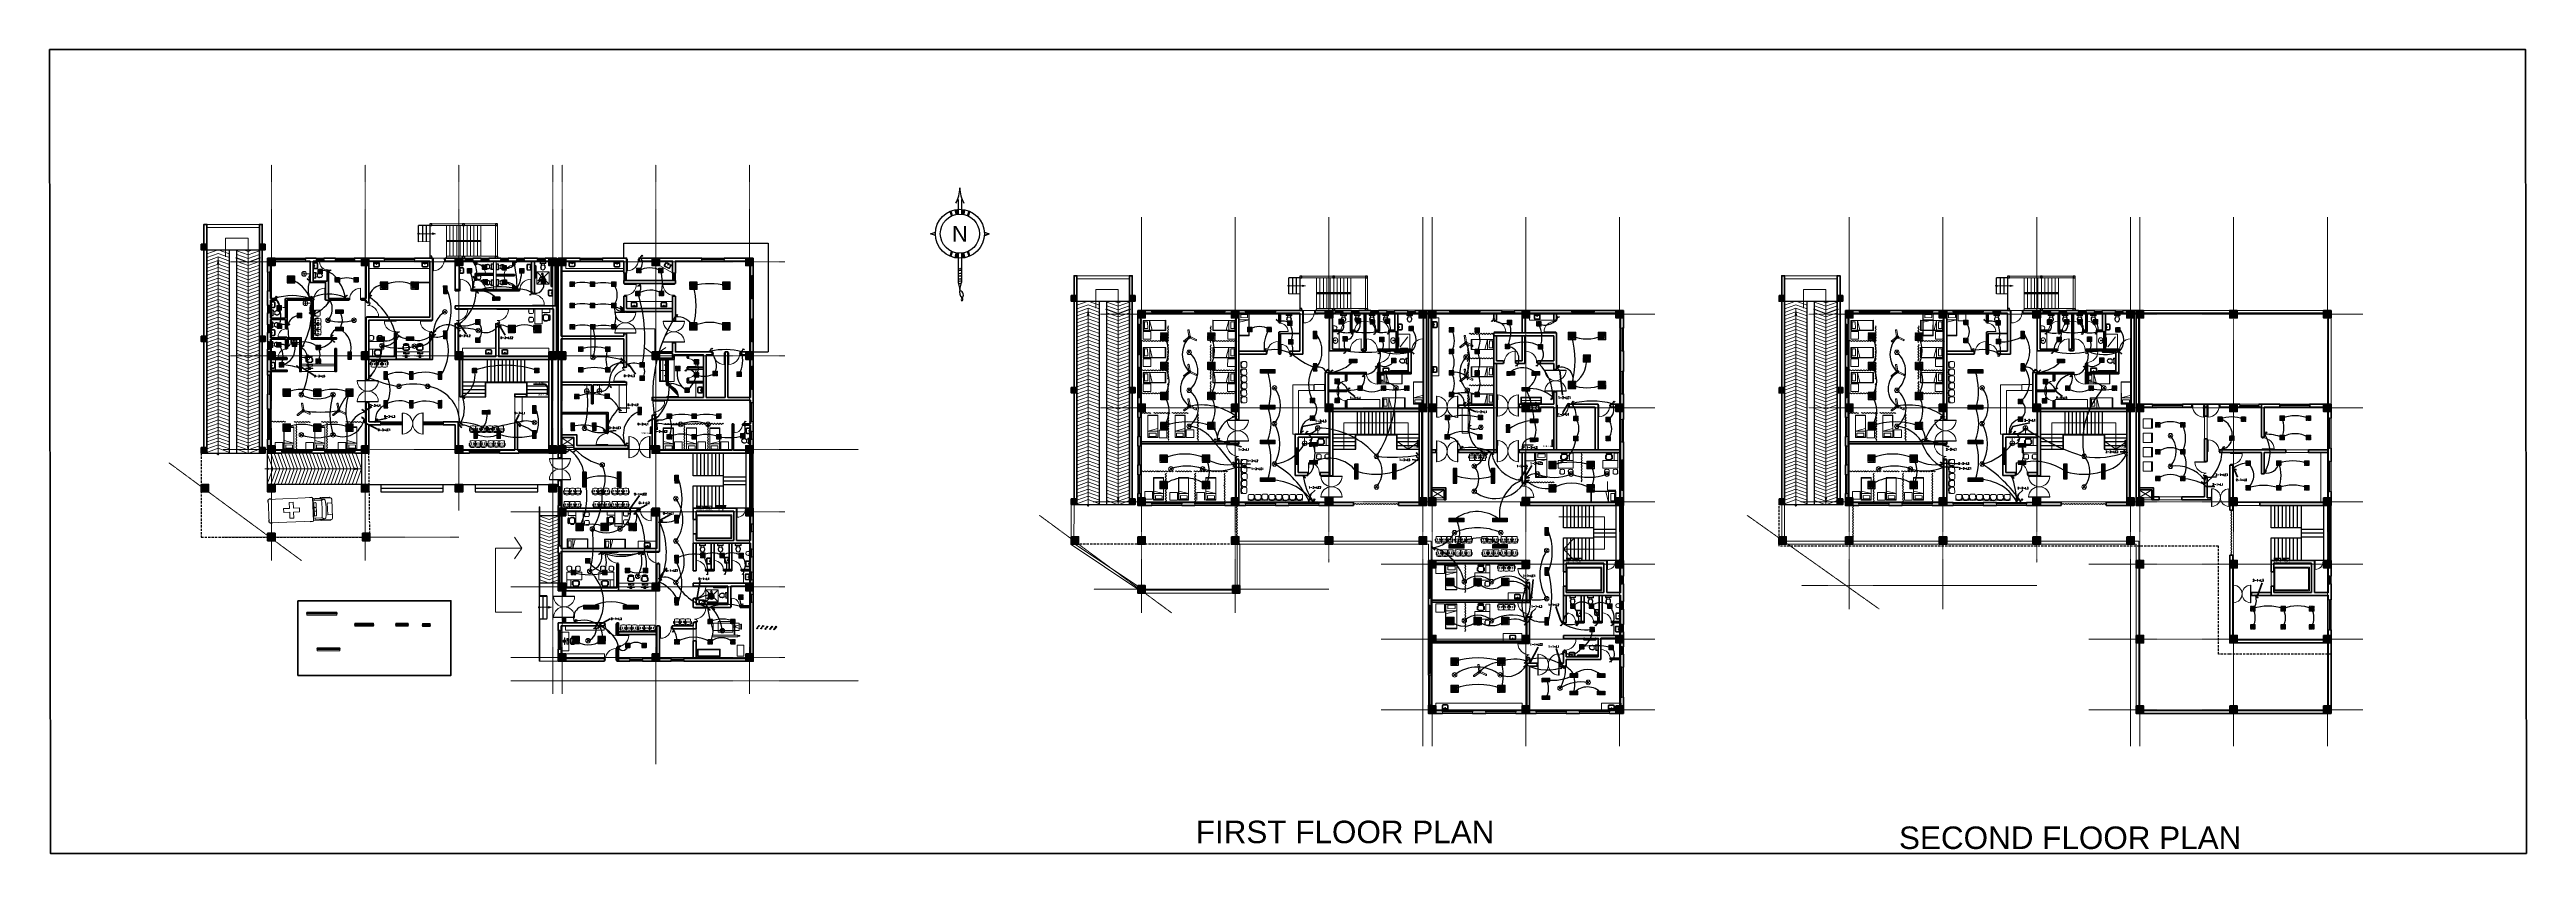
# Model space of a CAD drawing. Header units: millimetres. Extents: x 2390631 to 3136749, y 3674522 to 3929111.
# Drawn here: x 2419644 to 2617776, y 3864810 to 3929111 of the extents above; entities that cross this region are included whole.
import ezdxf

# ---------------------------------------------------------------- set-up
doc = ezdxf.new("R2010")
doc.units = ezdxf.units.MM
doc.header["$MEASUREMENT"] = 0
doc.linetypes.add('CENTER', pattern=[2, 1.25, -0.25, 0.25, -0.25])
doc.linetypes.add('DASHED', pattern=[0.75, 0.5, -0.25])
for name, color, linetype, lineweight in [('0newfurnture', 30, 'Continuous', 15), ('4 DB BOXES', 3, 'Continuous', 25), ('48fan', 4, 'Continuous', 13), ('5 DB BOXES', 3, 'Continuous', 25), ('centreline', 52, 'CENTER', 5), ('Column-0.5', 14, 'Continuous', 50), ('conduit Light & fan City', 30, 'Continuous', 5), ('Dimension- 0.15', 114, 'Continuous', 15), ('Dimension-137.5', 86, 'Continuous', 13), ('door', 41, 'Continuous', 5), ('Door Opening-0.09', 253, 'Continuous', 9), ('Frame-0.3', 24, 'Continuous', 30), ('furniture', 34, 'Continuous', 15), ('Furniture Hospital-0.09', 44, 'Continuous', 9), ('greenery', 82, 'Continuous', 5), ('Hatch', 9, 'Continuous', 9), ('hatch-1', 53, 'Continuous', 15), ('hidden lines', 205, 'DASHED', 5), ('Metal  workt-0.2', 13, 'Continuous', 20), ('Railing', 73, 'Continuous', 20), ('Sill Level', 140, 'Continuous', 20), ('stairs', 6, 'Continuous', 25), ('Switches', 173, 'Continuous', 15), ('T-Fixture-0.09', 255, 'Continuous', 9), ('TXT', 7, 'Continuous', 25), ('WALL 0.2', 7, 'Continuous', 20), ('wall 0.4', 7, 'Continuous', 40), ('Wall-0.5', 7, 'Continuous', 50), ('WINDOW', 152, 'Continuous', 30), ('Windows Plan', 152, 'Continuous', 35)]:
    doc.layers.add(name, color=color, linetype=linetype, lineweight=lineweight)
for name, color, linetype in [('1 x 4 recessed', 80, 'CENTER'), ('2 x 11 recessed', 60, 'CENTER'), ('ceilling fan', 3, 'Continuous'), ('emergencylight', 1, 'Continuous'), ('thrtywpanel', 7, 'Continuous'), ('wire powered ups', 3, 'Continuous'), ('Wires', 1, 'Continuous')]:
    doc.layers.add(name, color=color, linetype=linetype)
doc.styles.add('ARIAL', font='arial.ttf')
doc.styles.add('arial.', font='arial.ttf')
doc.styles.add('romans', font='romans.shx')
doc.styles.get("Standard").update_dxf_attribs({"font": 'arial.ttf'})
doc.linetypes.add('ZIGZAG', pattern='A,0.0001,-0.2,[131,ltypeshp.shx,S=0.2,R=0,X=-0.2,Y=0],-0.4,[131,ltypeshp.shx,S=0.2,R=180,X=0.2,Y=0],-0.2', length=0.8001)
doc.dimstyles.get("Standard").update_dxf_attribs({"dimtxt": 500, "dimasz": 100, "dimexe": 100, "dimexo": 200, "dimgap": 0.09, "dimtad": 0, "dimtoh": 1, "dimdec": 0, "dimzin": 0, "dimdsep": 46, "dimtxsty": 'Standard', "dimblk": 'DOT', "dimcen": 0, "dimclrd": 256, "dimclre": 256, "dimclrt": 256, "dimadec": 0, "dimazin": 0, "dimtfac": 1, "dimtdec": 0, "dimtofl": 0, "dimtmove": 0, "dimatfit": 3, "dimfxl": 1, "dimtolj": 1, "dimtzin": 0, "dimlwd": -1, "dimlwe": -1, "dimarcsym": 1})

# ---------------------------------------------------------------- blocks, each defined once
blk = doc.blocks.new('NORTH-flat-1-flat-1-flat-1-flat-1')
at = {"color": 7, "ltscale": 5}
for p, q in [((-144, 2743), (-144, 1561)), ((131, 2743), (131, 1562)), ((-2351, 0), (-1959, 131)), ((1959, 131), (2351, 0)), ((-1959, -131), (-2351, 0)), ((-144, -1561), (-144, -3004)), ((131, -1562), (131, -3004)), ((-144, -3004), (-144, -3895)), ((-136, -3908), (0, -4454)), ((0, -4454), (136, -3908)), ((131, -3004), (131, -3895))]:
    blk.add_line(p, q, dxfattribs=at)
at = {"color": 7}
for centre, major_axis, start_param, end_param in [((0, 0), (0, 1959), 4.7123829, 10.9955682), ((-2518, 3685), (0, 2518), 4.195324, 4.7016853), ((2518, 3685), (0, 2518), 1.5817256, 2.0880869), ((0, 0), (0, 1567), -1.570773, 4.7124123), ((605, -4665), (0, 641), 1.2348522, 2.4324535), ((-70, -4902), (0, 356), 3.8834781, 6.0610307), ((227, -5272), (0, 122), 0.4834765, 2.6582734), ((108, -5260), (0, 135), 3.624641, 5.6489307)]:
    blk.add_ellipse(centre, major_axis=major_axis, ratio=0.999999, start_param=start_param, end_param=end_param, dxfattribs=at)
at = {"color": 1}
for centre, start_param, end_param in [((0, -2627), 2.2700475, 4.0137911), ((0, -2754), 2.2696925, 4.0134361), ((0, -2995), 2.2693374, 4.013081), ((0, -3198), 2.2700475, 4.0137911), ((0, -3439), 2.2697111, 4.0134547), ((0, -3617), 2.2700475, 4.0137911), ((0, -3794), 2.2696925, 4.0134361)]:
    blk.add_ellipse(centre, major_axis=(0, 178), ratio=0.999999, start_param=start_param, end_param=end_param, dxfattribs=at)
at = {"color": 1, "ltscale": 5}
for points in [[(-834, 1772), (-662, 1834), (-727, 1390), (-548, 1461)], [(-441, 1905), (-143, 1949), (-352, 1523), (-143, 1541)], [(453, 1905), (155, 1949), (364, 1523), (155, 1541)], [(846, 1772), (673, 1834), (739, 1390), (560, 1461)], [(-834, -1772), (-662, -1833), (-727, -1390), (-548, -1461)], [(-441, -1905), (-143, -1949), (-352, -1523), (-143, -1541)], [(453, -1905), (155, -1949), (364, -1523), (155, -1541)], [(846, -1772), (673, -1833), (739, -1390), (560, -1461)]]:
    blk.add_solid(points, dxfattribs=at)
at = {"layer": 'Column-0.5', "ltscale": 5}
blk.add_line((2351, 0), (1959, -131), dxfattribs=at)
at = {"color": 7, "ltscale": 5, "style": 'ARIAL'}
blk.add_text('N', height=1250, rotation=0.00022, dxfattribs=at).set_placement((-631, -625))
blk = doc.blocks.new("door 3'3")
at = {"layer": 'door'}
for p, q in [((82769.4, -31237.4), (82769.4, -31203.4)), ((82769.8, -31203.4), (82769.4, -31203.4)), ((82769.8, -31237.4), (82769.8, -31203.4))]:
    blk.add_line(p, q, dxfattribs=at)
at = {"layer": 'door', "ltscale": 80}
for points in [[(82769.8, -31239.8), (82767.4, -31239.8), (82767.4, -31239.4), (82766.9, -31239.4), (82766.9, -31236.4), (82767.4, -31236.4), (82767.4, -31235.9), (82769.4, -31235.9), (82769.4, -31237.4), (82769.8, -31237.4)], [(82802.9, -31239.8), (82805.4, -31239.8), (82805.4, -31239.4), (82805.9, -31239.4), (82805.9, -31236.4), (82805.4, -31236.4), (82805.4, -31235.9), (82803.4, -31235.9), (82803.4, -31237.4), (82802.9, -31237.4)]]:
    blk.add_lwpolyline(points, close=True, dxfattribs=at)
blk.add_arc((82769.4, -31237.4), 34, 0, 89.20471, dxfattribs=at)
at = {"layer": 'Hatch'}
for centre, radius, start, end in [((82767.7, -31239.9), 2.68, 36.75824, 107.53286), ((82767.3, -31240.3), 1.96, 14.76809, 101.35249), ((82757.2, -31236.2), 10.6, 342.68423, 1.60142), ((82764.4, -31235.9), 4.57, 311.03249, 0.21009), ((82768.1, -31239.1), 3.04, 64.81981, 103.53483), ((82767.3, -31236.1), 3.25, 271.0473, 321.53187), ((82805.1, -31239.9), 2.68, 72.46714, 143.24176), ((82805.5, -31236.1), 3.25, 218.46813, 268.9527), ((82804.7, -31239.1), 3.04, 76.46517, 115.18019), ((82805.5, -31240.3), 1.96, 78.64751, 165.23191), ((82808.4, -31235.9), 4.57, 179.78991, 228.96751), ((82815.6, -31236.2), 10.6, 178.39858, 197.31577)]:
    blk.add_arc(centre, radius, start, end, dxfattribs=at)
blk = doc.blocks.new('A$C01AF3ADE')
at = {"layer": 'Furniture Hospital-0.09'}
for p, q in [((0, 935), (0, 855)), ((15, 935), (0, 935)), ((15, 920), (0, 920)), ((0, 870), (15, 870)), ((0, 855), (15, 855)), ((0, 135), (15, 135)), ((0, 55), (0, 135)), ((0, 120), (15, 120)), ((15, 70), (0, 70)), ((15, 55), (0, 55)), ((15, 975), (1815, 975)), ((15, 15), (15, 975)), ((1815, 15), (15, 15)), ((135, 990), (55, 990)), ((55, 990), (55, 975)), ((55, 0), (55, 15)), ((135, 0), (55, 0)), ((70, 990), (70, 975)), ((70, 0), (70, 15)), ((120, 975), (120, 990)), ((120, 15), (120, 0)), ((135, 975), (135, 990)), ((135, 15), (135, 0)), ((625, 575), (865, 575)), ((625, 415), (625, 575)), ((865, 415), (625, 415)), ((865, 815), (1025, 815)), ((865, 575), (865, 815)), ((865, 175), (865, 415)), ((1025, 175), (865, 175)), ((1025, 815), (1025, 575)), ((1025, 575), (1265, 575)), ((1025, 415), (1025, 175)), ((1265, 415), (1025, 415)), ((1265, 575), (1265, 415)), ((1695, 975), (1695, 990)), ((1695, 990), (1775, 990)), ((1695, 15), (1695, 0)), ((1695, 0), (1775, 0)), ((1710, 975), (1710, 990)), ((1710, 15), (1710, 0)), ((1760, 990), (1760, 975)), ((1760, 0), (1760, 15)), ((1775, 990), (1775, 975)), ((1775, 0), (1775, 15)), ((1815, 975), (1815, 15)), ((1815, 935), (1830, 935)), ((1815, 920), (1830, 920)), ((1830, 870), (1815, 870)), ((1830, 855), (1815, 855)), ((1830, 135), (1815, 135)), ((1830, 120), (1815, 120)), ((1815, 70), (1830, 70)), ((1815, 55), (1830, 55)), ((1830, 935), (1830, 855)), ((1830, 55), (1830, 135)), ((1835, 945), (2536, 936)), ((1835, 45), (1835, 945)), ((1835, 725), (1865, 725)), ((1835, 265), (1865, 265)), ((1835, 45), (2536, 54)), ((1865, 751), (1875, 761)), ((1865, 750), (1865, 240)), ((1955, 565), (1865, 565)), ((1955, 425), (1865, 425)), ((1865, 240), (1875, 230)), ((1875, 761), (1890, 766)), ((1875, 230), (1890, 225)), ((1885, 855), (1905, 905)), ((2145, 855), (1885, 855)), ((1885, 135), (1905, 85)), ((2145, 135), (1885, 135)), ((1890, 766), (1930, 766)), ((1890, 225), (1930, 225)), ((1905, 905), (2265, 905)), ((1905, 85), (2265, 85)), ((1945, 761), (1930, 766)), ((1945, 230), (1930, 225)), ((1955, 751), (1945, 761)), ((1955, 240), (1945, 230)), ((1955, 750), (1955, 240)), ((2115, 945), (2135, 965)), ((2115, 45), (2135, 25)), ((2135, 965), (2505, 965)), ((2135, 25), (2505, 25)), ((2265, 905), (2145, 855)), ((2265, 85), (2145, 135)), ((2175, 845), (2288, 893)), ((2175, 145), (2288, 97)), ((2285, 895), (2301, 885)), ((2285, 95), (2301, 105)), ((2405, 745), (2595, 725)), ((2405, 745), (2405, 245)), ((2405, 245), (2595, 265)), ((2505, 965), (2534, 936)), ((2505, 25), (2534, 54)), ((2595, 876), (2595, 114))]:
    blk.add_line(p, q, dxfattribs=at)
for centre, radius, start, end in [((-878, 495), 3072, 353.45902, 6.54098), ((2269, 834), 60, 10.7953, 57.52881), ((2269, 156), 60, 302.47119, 349.2047), ((103, 495), 2252, 351.04413, 8.95587), ((2535, 876), 60, 0, 89.24615), ((2535, 114), 60, 270.75385, 0)]:
    blk.add_arc(centre, radius, start, end, dxfattribs=at)
blk = doc.blocks.new('xray')
at = {"layer": 'Furniture Hospital-0.09'}
for p, q in [((3462.8, 4300.7), (3462.8, 4316.1)), ((3479.2, 4311.9), (3462.8, 4316.1)), ((3479.2, 4307.4), (3462.8, 4300.7)), ((3484.5, 4320.4), (3484.5, 4281.6))]:
    blk.add_line(p, q, dxfattribs=at)
for points in [[(3462.8, 4300.7), (3460.8, 4300.7), (3460.8, 4316.6), (3462.8, 4316.6)], [(3472.2, 4278.4), (3465.9, 4278.4), (3465.9, 4280.5), (3472.2, 4280.5)], [(3551.8, 4296.4), (3467.7, 4296.4), (3467.7, 4320.4), (3551.8, 4320.4)], [(3554.6, 4277), (3472.2, 4277), (3472.2, 4281.6), (3554.6, 4281.6)], [(3484.5, 4281.6), (3482.3, 4281.6), (3482.3, 4320.4), (3484.5, 4320.4)], [(3535.4, 4291.3), (3488.5, 4291.3), (3488.5, 4325.8), (3535.4, 4325.8)], [(3474.6, 4215.2), (3474.6, 4250), (3452.7, 4250), (3452.7, 4215.2)]]:
    blk.add_lwpolyline(points, close=True, dxfattribs=at)
for points in [[(3482.3, 4307.4), (3479.2, 4307.4), (3479.2, 4311.9), (3482.3, 4311.9)], [(3484.5, 4311.9), (3488.5, 4311.9), (3488.5, 4307.4), (3484.5, 4307.4)]]:
    blk.add_lwpolyline(points, dxfattribs=at)
at = {"layer": 'Furniture Hospital-0.09', "lineweight": 5}
for points in [[(3601.2, 4213.3), (3529.1, 4213.3), (3529.1, 4237.3), (3601.2, 4237.3)], [(3599.2, 4215.3), (3531.1, 4215.3), (3531.1, 4235.3), (3599.2, 4235.3)]]:
    blk.add_lwpolyline(points, close=True, dxfattribs=at)
blk = doc.blocks.new('BED')
at = {"layer": 'Furniture Hospital-0.09'}
for p, q in [((-2.12, 0.47), (-2.12, -0.48)), ((-2.12, -0.48), (-2.12, 0.47)), ((-0.01, 0.47), (-2.12, 0.47)), ((-2.07, 0.47), (-2.07, -0.48)), ((-0.06, 0.46), (-2.07, 0.46)), ((-0.85, -0.46), (-0.61, 0.47)), ((-0.61, 0.47), (-0.61, -0.46)), ((-0.42, 0.34), (-0.43, -0.3)), ((-0.42, 0.34), (-0.12, 0.34)), ((-0.12, -0.3), (-0.12, 0.34)), ((-0.06, -0.48), (-0.06, 0.47)), ((-0.01, -0.48), (-0.01, 0.47)), ((-2.12, -0.48), (-0.01, -0.48)), ((-2.07, -0.46), (-0.06, -0.46)), ((-0.43, -0.3), (-0.12, -0.3))]:
    blk.add_line(p, q, dxfattribs=at)
blk = doc.blocks.new('MAIN DOOR')
at = {"layer": 'door', "ltscale": 1000}
for points in [[(2313.5, 188.5), (2347.4, 188.5), (2347.4, 187.3), (2313.5, 187.3)], [(2381.3, 188.5), (2348.9, 188.5), (2348.9, 187.3), (2381.3, 187.3)]]:
    blk.add_lwpolyline(points, close=True, dxfattribs=at)
for points in [[(2346.1, 190.6), (2346.1, 188.5)], [(2348.9, 188.1), (2347.4, 188.1), (2347.4, 188.5), (2346.1, 188.5), (2346.1, 190.6), (2350.2, 190.6)], [(2347.4, 188.1), (2348.9, 188.1), (2348.9, 188.5), (2350.2, 188.5), (2350.2, 190.6), (2346.1, 190.6)], [(2350.2, 190.6), (2350.2, 188.5)], [(2313.4, 120.7), (2347.3, 120.7), (2347.3, 121.9), (2313.4, 121.9), (2313.4, 120.7)], [(2348.8, 121.1), (2347.3, 121.1), (2347.3, 120.7), (2346, 120.7), (2346, 118.6), (2350.1, 118.6)], [(2347.3, 121.1), (2348.8, 121.1), (2348.8, 120.7), (2350.1, 120.7), (2350.1, 118.6), (2346, 118.6)], [(2346, 118.6), (2346, 120.7)], [(2381.3, 120.7), (2348.8, 120.7), (2348.8, 121.9), (2381.3, 121.9), (2381.3, 120.7)], [(2350.1, 118.6), (2350.1, 120.7)]]:
    blk.add_lwpolyline(points, dxfattribs=at)
at = {"layer": 'Door Opening-0.09', "ltscale": 1000}
for centre, start, end in [((2347.4, 188.5), 182.11678, 357.88255), ((2347.3, 120.7), 2.11669, 177.88264)]:
    blk.add_arc(centre, 33.9, start, end, dxfattribs=at)
at = {"layer": 'WINDOW', "ltscale": 5}
blk.add_line((2350.1, 190.6), (2350.1, 190.6), dxfattribs=at)
blk = doc.blocks.new('desk')
at = {"layer": 'Furniture Hospital-0.09', "lineweight": 0}
for p, q in [((82778.1, -33213.8), (82775.8, -33214)), ((82775.8, -33214.2), (82775.9, -33214.2)), ((82775.8, -33214.3), (82775.9, -33214.3)), ((82775.8, -33216.6), (82775.9, -33216.6)), ((82775.8, -33216.6), (82775.9, -33216.6)), ((82778.1, -33217.1), (82775.8, -33216.9)), ((82775.9, -33212.3), (82778.8, -33212.3)), ((82775.9, -33218.6), (82778.8, -33218.6)), ((82777.7, -33214.4), (82778.6, -33214.4)), ((82777.7, -33214.5), (82777.7, -33214.4)), ((82777.7, -33214.5), (82778.8, -33214.5)), ((82777.7, -33216.4), (82778.6, -33216.4)), ((82777.7, -33216.4), (82778.8, -33216.4)), ((82777.7, -33216.4), (82777.7, -33216.4)), ((82777.8, -33216.4), (82777.8, -33214.5)), ((82779.1, -33204.5), (82778.8, -33204.7)), ((82778.8, -33226.1), (82778.8, -33204.7)), ((82778.8, -33226.1), (82779.1, -33226.3)), ((82779.6, -33212.3), (82781, -33212.3)), ((82779.6, -33218.6), (82781, -33218.6))]:
    blk.add_line(p, q, dxfattribs=at)
at = {"layer": 'Furniture Hospital-0.09', "lineweight": 0, "ltscale": 100}
for p, q in [((82786.2, -33223.5), (82786.2, -33206.1)), ((82786.2, -33206.1), (82791.3, -33206.1)), ((82791.3, -33223.5), (82786.2, -33223.5)), ((82786.5, -33207.8), (82787.1, -33207.8)), ((82786.5, -33217.1), (82786.5, -33207.8)), ((82787.1, -33217.1), (82786.5, -33217.1)), ((82786.5, -33219.9), (82786.5, -33217.6)), ((82786.5, -33217.6), (82787.1, -33217.6)), ((82787.1, -33219.9), (82786.5, -33219.9)), ((82786.6, -33207), (82786.6, -33206.4)), ((82786.6, -33206.4), (82787.1, -33206.4)), ((82787.1, -33207), (82786.6, -33207)), ((82787.1, -33206.4), (82787.1, -33207)), ((82787.1, -33207.8), (82787.1, -33217.1)), ((82787.1, -33217.6), (82787.1, -33219.9)), ((82787.4, -33217.1), (82787.4, -33206.3)), ((82787.4, -33206.3), (82791.1, -33206.3)), ((82791.1, -33217.1), (82787.4, -33217.1)), ((82787.5, -33220), (82787.5, -33217.5)), ((82787.5, -33217.5), (82788.6, -33217.5)), ((82788.6, -33220), (82787.5, -33220)), ((82787.5, -33223.2), (82787.5, -33220.3)), ((82787.5, -33220.3), (82791.1, -33220.3)), ((82791.1, -33223.2), (82787.5, -33223.2)), ((82788.6, -33217.5), (82788.6, -33220)), ((82790, -33219.2), (82790, -33218.4)), ((82790, -33218.4), (82790.5, -33218.4)), ((82790.5, -33219.2), (82790, -33219.2)), ((82790.5, -33217.6), (82791, -33217.6)), ((82790.5, -33218.4), (82790.5, -33217.6)), ((82790.5, -33220.1), (82790.5, -33219.2)), ((82791, -33220.1), (82790.5, -33220.1)), ((82791, -33217.6), (82791, -33220.1)), ((82791.1, -33206.3), (82791.1, -33217.1)), ((82791.1, -33220.3), (82791.1, -33223.2)), ((82791.3, -33206.1), (82791.3, -33223.5))]:
    blk.add_line(p, q, dxfattribs=at)
at = {"layer": 'Furniture Hospital-0.09', "ltscale": 6}
for p, q in [((82800.5, -33205), (82808.5, -33205)), ((82800.5, -33206.6), (82808.5, -33206.6)), ((82800.5, -33224.7), (82808.5, -33224.7)), ((82800.5, -33226.3), (82808.5, -33226.3)), ((82813.9, -33214), (82815.9, -33214)), ((82813.9, -33217.3), (82815.9, -33217.3))]:
    blk.add_line(p, q, dxfattribs=at)
at = {"layer": 'Furniture Hospital-0.09', "lineweight": 0}
for points in [[(82775.2, -33217.9), (82775.2, -33213)], [(82775.8, -33216.9), (82775.8, -33214)], [(82775.9, -33216.6), (82775.9, -33214.2)], [(82775.9, -33216.6), (82775.9, -33214.3)], [(82779.6, -33226.3), (82779.6, -33204.5), (82779.1, -33204.5), (82779.1, -33226.3), (82779.6, -33226.3)], [(82781.7, -33217.9), (82781.7, -33213)]]:
    blk.add_lwpolyline(points, dxfattribs=at)
for points in [[(82778.1, -33213.8, -0.263666), (82778.5, -33214), (82778.6, -33214.1), (82778.6, -33214.4)], [(82778.1, -33217.1, 0.263666), (82778.5, -33216.9), (82778.6, -33216.8), (82778.6, -33216.4)]]:
    blk.add_lwpolyline(points, format="xyb", dxfattribs=at)
at = {"layer": 'Furniture Hospital-0.09', "ltscale": 6}
for points in [[(82797.1, -33215.6), (82797.1, -33210.6, -0.414214), (82800.5, -33207.2), (82810.6, -33207.2, -0.418376), (82813.9, -33210.6), (82813.9, -33215.6)], [(82797.1, -33215.6), (82797.1, -33220.7, 0.414214), (82800.5, -33224.1), (82810.6, -33224.1, 0.418376), (82813.9, -33220.7), (82813.9, -33215.6)], [(82798.2, -33215.6), (82798.2, -33211.3, -0.28028), (82801.6, -33207.2), (82809.5, -33208, -0.418376), (82812.8, -33211.3), (82812.8, -33215.6)], [(82798.2, -33215.6), (82798.2, -33219.9, 0.28028), (82801.6, -33224.1), (82809.5, -33223.3, 0.418376), (82812.8, -33219.9), (82812.8, -33215.6)], [(82816.3, -33208.6, -0.214578), (82815.9, -33212.2), (82815.9, -33215.6)], [(82816.3, -33222.7, 0.214578), (82815.9, -33219.1), (82815.9, -33215.6)], [(82816.6, -33207.1, -0.207066), (82818.1, -33212.2), (82818.1, -33215.6)], [(82816.6, -33224.2, 0.207066), (82818.1, -33219.1), (82818.1, -33215.6)]]:
    blk.add_lwpolyline(points, format="xyb", dxfattribs=at)
at = {"layer": 'Furniture Hospital-0.09', "lineweight": 0}
for centre, radius in [((82775.4, -33213.8), 0.0699), ((82775.4, -33214.4), 0.0699), ((82775.4, -33215), 0.0699), ((82775.4, -33215.6), 0.0699), ((82775.4, -33216.2), 0.0699), ((82775.4, -33216.7), 0.0699), ((82775.4, -33217.3), 0.0699), ((82775.4, -33217.9), 0.0699), ((82779.3, -33214), 0.0463), ((82779.3, -33216.9), 0.0463)]:
    blk.add_circle(centre, radius, dxfattribs=at)
for centre, start, end in [((82775.9, -33213), 90, 180), ((82775.9, -33217.9), 180, 270), ((82781, -33213), 0, 90), ((82781, -33217.9), 270, 0)]:
    blk.add_arc(centre, 0.695, start, end, dxfattribs=at)
at = {"layer": 'Furniture Hospital-0.09', "ltscale": 6}
for centre, radius, start, end in [((82800.7, -33205.8), 0.824, 100.57806, 259.64196), ((82800.7, -33225.5), 0.824, 100.35804, 259.42194), ((82808.5, -33205.8), 0.812, 270, 90), ((82808.5, -33225.5), 0.812, 270, 90), ((82816.2, -33207.8), 0.823, 59.8228, 277.53485), ((82816.2, -33223.5), 0.823, 82.46515, 300.1772)]:
    blk.add_arc(centre, radius, start, end, dxfattribs=at)
blk = doc.blocks.new('BANCAS')
at = {"layer": 'Furniture Hospital-0.09'}
for p, q in [((-0.24, -0.25), (-0.31, -0.25)), ((-0.31, -0.35), (-0.31, -0.25)), ((-0.24, -0.35), (-0.31, -0.35)), ((-0.29, -0.41), (-0.3, -0.35)), ((-0.26, -0.41), (-0.25, -0.35)), ((0.31, -0.25), (0.24, -0.25)), ((0.31, -0.35), (0.24, -0.35)), ((0.26, -0.41), (0.25, -0.35)), ((0.29, -0.41), (0.3, -0.35)), ((0.31, -0.35), (0.31, -0.25))]:
    blk.add_line(p, q, dxfattribs=at)
blk.add_lwpolyline([(0.23, -0.05, 0.346546), (0.2, -0.02, 0.095695), (-0.2, -0.02, 0.346546), (-0.23, -0.05), (-0.24, -0.42, 0.318973), (-0.23, -0.45, 0.193005), (0.23, -0.45, 0.318973), (0.24, -0.42)], format="xyb", close=True, dxfattribs=at)
blk.add_lwpolyline([(-0.24, -0.52), (-0.24, -0.49, -0.522832), (-0.22, -0.47, 0.18), (0.22, -0.47, -0.522832), (0.25, -0.49), (0.25, -0.55, -0.306573), (0.23, -0.57, -0.192782), (-0.23, -0.57, -0.306573), (-0.24, -0.55), (-0.24, -0.5)], format="xyb", dxfattribs=at)
for centre, radius in [((-0.27, -0.42), 0.025), ((-0.09, -0.22), 0.015), ((-0.09, -0.32), 0.015), ((0.09, -0.22), 0.015), ((0.09, -0.32), 0.015), ((0.28, -0.42), 0.025)]:
    blk.add_circle(centre, radius, dxfattribs=at)
blk = doc.blocks.new('A$C72AE6952')
at = {"ltscale": 20, "xscale": 800, "yscale": 800, "zscale": 800, "row_count": 1, "column_count": 3, "row_spacing": 0, "column_spacing": 440.0000000000001}
blk.add_blockref('BANCAS', (-440, 0), dxfattribs=at)
blk = doc.blocks.new("door 5'")
at = {"layer": 'door', "ltscale": 1000}
for points in [[(2177525, 4317078), (2177525, 4317062), (2177516, 4317062), (2177516, 4317020), (2177473, 4317020), (2177474, 4317105)], [(2177525, 4317062), (2177525, 4317105), (2177474, 4317105), (2177473, 4317020)], [(2177473, 4317020), (2177516, 4317020)], [(2177474, 4317105), (2177516, 4317105)], [(2178697, 4316120), (2178697, 4317060), (2178671, 4317060), (2178671, 4316120), (2178697, 4316120)], [(2178689, 4317076), (2178689, 4317060), (2178697, 4317060), (2178697, 4317018), (2178740, 4317018), (2178740, 4317104)], [(2178689, 4317060), (2178689, 4317104), (2178740, 4317104), (2178740, 4317018)], [(2178740, 4317018), (2178697, 4317018)]]:
    blk.add_lwpolyline(points, dxfattribs=at)
blk.add_lwpolyline([(2177516, 4316839), (2177516, 4317062), (2177543, 4317062), (2177543, 4316839)], close=True, dxfattribs=at)
at = {"layer": 'Door Opening-0.09', "ltscale": 1000}
for centre, radius, start, end in [((2177516, 4317062), 224, 276.6944, 2.34403), ((2178697, 4317076), 957, 180.34163, 268.42442)]:
    blk.add_arc(centre, radius, start, end, dxfattribs=at)
at = {"layer": 'WINDOW', "ltscale": 5}
blk.add_line((2177474, 4317104), (2177474, 4317104), dxfattribs=at)
blk = doc.blocks.new('scrub sink')
at = {"layer": 'Furniture Hospital-0.09'}
for p, q in [((0, -611), (0, 0)), ((0, 0), (1900, 0)), ((0, -611), (0, 0)), ((1900, -611), (1900, 0)), ((1900, 0), (1900, -611)), ((0, -110), (1900, -110)), ((1900, -611), (0, -611)), ((50, -536), (50, -110)), ((50, -320), (1850, -320)), ((1850, -536), (50, -536)), ((950, -536), (950, -110)), ((1850, -536), (1850, -110)), ((1850, -536), (1850, -110))]:
    blk.add_line(p, q, dxfattribs=at)
for points in [[(452, 0), (527, 0), (527, -5), (452, -5)], [(464, -5), (514, -5), (514, -30), (464, -30)], [(1376, 0), (1451, 0), (1451, -5), (1376, -5)], [(1389, -5), (1439, -5), (1439, -30), (1389, -30)]]:
    blk.add_lwpolyline(points, close=True, dxfattribs=at)
for points in [[(473, -30), (477, -158, 0.199366), (502, -158), (506, -30)], [(1397, -30), (1401, -158, 0.199366), (1426, -158), (1430, -30)]]:
    blk.add_lwpolyline(points, format="xyb", dxfattribs=at)
for centre, radius, start, end in [((489, -153), 20, 130.94809, 49.05191), ((489, -153), 15, 149.1321, 30.8679), ((1414, -153), 20, 130.94809, 49.05191), ((1414, -153), 15, 149.1321, 30.8679)]:
    blk.add_arc(centre, radius, start, end, dxfattribs=at)
blk = doc.blocks.new('d1')
at = {"layer": 'door'}
for p, q in [((2442.7, 10746.2), (2408.3, 10746.2)), ((2408.3, 10746.2), (2408.3, 10745.7)), ((2442.7, 10745.7), (2408.3, 10745.7))]:
    blk.add_line(p, q, dxfattribs=at)
at = {"layer": 'door', "ltscale": 80}
for points in [[(2445, 10779.7), (2445, 10782), (2444.6, 10782), (2444.6, 10782.4), (2441.8, 10782.4), (2441.8, 10782), (2441.4, 10782), (2441.4, 10780.1), (2442.7, 10780.1), (2442.7, 10779.7)], [(2445, 10746.2), (2445, 10743.9), (2444.6, 10743.9), (2444.6, 10743.4), (2441.8, 10743.4), (2441.8, 10743.9), (2441.4, 10743.9), (2441.4, 10745.7), (2442.7, 10745.7), (2442.7, 10746.2)]]:
    blk.add_lwpolyline(points, close=True, dxfattribs=at)
at = {"layer": 'Door Opening-0.09', "ltscale": 80}
blk.add_arc((2442.7, 10745.7), 34.4, 90, 179.27403, dxfattribs=at)
at = {"layer": 'hidden lines'}
for centre, radius, start, end in [((2441.6, 10791.4), 9.82, 268.39858, 287.31577), ((2441.4, 10784.8), 4.22, 269.78991, 318.96751), ((2441.4, 10741.1), 4.22, 41.03249, 90.21009), ((2441.6, 10734.5), 9.82, 72.68423, 91.60142), ((2444.3, 10781.3), 2.81, 166.46517, 205.18019), ((2444.3, 10744.5), 2.81, 154.81981, 193.53483), ((2445, 10781.7), 2.48, 162.46714, 233.24176), ((2445, 10744.2), 2.48, 126.75824, 197.53286), ((2441.6, 10782), 3, 308.46813, 358.9527), ((2441.6, 10743.8), 3, 1.0473, 51.53187), ((2445.5, 10782.1), 1.81, 168.64751, 255.23191), ((2445.5, 10743.8), 1.81, 104.76809, 191.35249)]:
    blk.add_arc(centre, radius, start, end, dxfattribs=at)
blk = doc.blocks.new('Toilet - top')
at = {"layer": 'Furniture Hospital-0.09'}
for p, q in [((-10, -8.5), (-8, -8.5)), ((-10, -9.5), (-10, -8.5)), ((-7, -9.5), (-10, -9.5)), ((-8, -8.5), (-8, -8)), ((-7, -8), (-7, -9.5)), ((-4, -8), (-6, -14)), ((4, -14), (-4, -14)), ((4, -8), (6, -14)), ((9.5, -6), (9.5, -2))]:
    blk.add_line(p, q, dxfattribs=at)
blk.add_lwpolyline([(10.5, -8), (10.5, 0), (-10.5, 0), (-10.5, -8)], close=True, dxfattribs=at)
for points in [[(-9.5, -2), (-9.5, -6)], [(8.5, -1), (-8.5, -1)], [(-8.5, -7), (8.5, -7)]]:
    blk.add_lwpolyline(points, dxfattribs=at)
for centre, radius, start, end in [((-8.6, -1.9), 0.884, 81.8699, 188.1301), ((-8.6, -6.1), 0.884, 171.8699, 278.1301), ((3.5, -21.6), 12.2, 141.46911, 247.97143), ((4.2, -21.8), 11.3, 136.36773, 238.94682), ((0, -27.9), 4, 245.73182, 294.26817), ((0, -29), 4, 254.86053, 285.13947), ((-3.5, -21.6), 12.2, 292.02843, 38.53071), ((-4.2, -21.8), 11.3, 301.05301, 43.63209), ((8.6, -1.9), 0.884, 351.8699, 98.1301), ((8.6, -6.1), 0.884, 261.8699, 8.1301)]:
    blk.add_arc(centre, radius, start, end, dxfattribs=at)
blk = doc.blocks.new('TAP')
at = {"layer": 'Furniture Hospital-0.09', "linetype": 'Continuous'}
for p, q in [((0, 38), (0, -38)), ((5, 38), (0, 38)), ((5, 38), (5, -38)), ((30, 25), (5, 25)), ((30, 0), (5, 0)), ((30, 25), (30, -25)), ((56, 16), (30, 16)), ((51, 7), (48, 8)), ((59, 19), (57, 22)), ((73, 24), (73, 27)), ((88, 20), (89, 22)), ((97, 15), (125, 12)), ((97, 8), (100, 9)), ((5, -38), (0, -38)), ((30, -25), (5, -25)), ((56, -16), (30, -16)), ((51, -8), (48, -9)), ((60, -20), (58, -22)), ((74, -24), (74, -27)), ((88, -19), (90, -22)), ((97, -7), (100, -8)), ((97, -15), (125, -12))]:
    blk.add_line(p, q, dxfattribs=at)
for radius in [21.2, 19.7]:
    blk.add_circle((74, 0), radius, dxfattribs=at)
for centre, radius, start, end in [((74, 0), 27.2, 163.05119, 199.05119), ((74, 0), 24.2, 127.05119, 163.05119), ((74, 0), 27.2, 91.05119, 127.05119), ((74, 0), 24.2, 55.05119, 91.05119), ((74, 0), 27.2, 19.05119, 55.05119), ((74, 0), 24.2, 343.05119, 19.05119), ((95, 0), 32.6, 337.45001, 22.54999), ((74, 0), 24.2, 199.05119, 235.05119), ((74, 0), 27.2, 235.05119, 271.05119), ((74, 0), 24.2, 271.05119, 307.05119), ((74, 0), 27.2, 307.05119, 343.05119)]:
    blk.add_arc(centre, radius, start, end, dxfattribs=at)
blk = doc.blocks.new('A$C2C054FB4')
at = {"layer": 'Furniture Hospital-0.09'}
for p, q in [((-375, -169), (-375, 181)), ((-325, -169), (-325, 181)), ((-300, 256), (0, 256)), ((-300, 206), (-75, 206)), ((-75, 206), (-75, 30)), ((0, 256), (0, -244)), ((-75, -194), (-300, -194)), ((0, -244), (-300, -244)), ((-75, -18), (-75, -194))]:
    blk.add_line(p, q, dxfattribs=at)
at = {"layer": 'Furniture Hospital-0.09', "ltscale": 30}
blk.add_circle((-115, 6), 26, dxfattribs=at)
at = {"layer": 'Furniture Hospital-0.09'}
for centre, radius, start, end in [((-300, 181), 75, 90, 180), ((-300, 181), 25, 90, 180), ((-300, -169), 75, 180, 270), ((-300, -169), 25, 180, 270)]:
    blk.add_arc(centre, radius, start, end, dxfattribs=at)
at = {"layer": 'Furniture Hospital-0.09', "rotation": 180}
blk.add_blockref('TAP', (0, 6), dxfattribs=at)
blk = doc.blocks.new('sems')
at = {"layer": 'Dimension- 0.15', "ltscale": 5}
h = blk.add_hatch(dxfattribs=at)
h.set_pattern_fill('ANSI31', color=256, scale=25.555556)
h.set_pattern_definition([(45, (55035.0093, 4945698.8337), (-2.258813329, 2.258813329), [])])
h.paths.add_polyline_path([(2173550, 4150430), (2173550, 4150489), (2173491, 4150489, 0.4142136)])
h.paths.add_polyline_path([(2173550, 4150430, 0.4142136), (2173609, 4150489), (2173550, 4150489)])
h.paths.add_polyline_path([(2173550, 4150489), (2173609, 4150489, 0.4142136), (2173550, 4150548)])
h.paths.add_polyline_path([(2173491, 4150489), (2173550, 4150489), (2173550, 4150548, 0.4142136)])
for p, q in [((2174664, 4150546), (2174664, 4150431)), ((2174894, 4150489), (2174664, 4150546)), ((2174664, 4150431), (2174894, 4150489))]:
    blk.add_line(p, q, dxfattribs=at)
blk.add_lwpolyline([(2174664, 4150489), (2173550, 4150489)], dxfattribs=at)
blk.add_circle((2173550, 4150489), 59.1, dxfattribs=at)
blk.add_solid([(2174664, 4150546), (2174894, 4150489), (2174664, 4150431)], dxfattribs=at)
at = {"layer": 'Dimension-137.5', "ltscale": 5}
blk.add_line((2174664, 4150489), (2174894, 4150489), dxfattribs=at)
at = {"layer": 'Frame-0.3'}
for points in [[(2174450, 4151281), (2174450, 4151131), (2174600, 4151131), (2174600, 4151281)], [(2177075, 4151281), (2177075, 4151131), (2177225, 4151131), (2177225, 4151281)], [(2179700, 4151281), (2179700, 4151131), (2179850, 4151131), (2179850, 4151281)], [(2174450, 4148681), (2174450, 4148531), (2174600, 4148531), (2174600, 4148681)], [(2177075, 4148531), (2177075, 4148681), (2177225, 4148681), (2177225, 4148531)], [(2179700, 4148531), (2179700, 4148681), (2179850, 4148681), (2179850, 4148531)]]:
    blk.add_lwpolyline(points, close=True, dxfattribs=at)
at = {"layer": 'Metal  workt-0.2', "ltscale": 5}
for p, q in [((2174600, 4151281), (2179700, 4151281)), ((2175775, 4151131), (2175775, 4149956)), ((2176050, 4151131), (2176050, 4149956)), ((2176325, 4151131), (2176325, 4149956)), ((2176600, 4151131), (2176600, 4149956)), ((2176875, 4151131), (2176875, 4149956)), ((2177150, 4151131), (2177150, 4149956)), ((2177425, 4151131), (2177425, 4149956)), ((2177700, 4151131), (2177700, 4149956)), ((2177975, 4151131), (2177975, 4149956)), ((2178250, 4151131), (2178250, 4149956)), ((2178525, 4151131), (2178525, 4149956)), ((2179700, 4148681), (2179700, 4151131)), ((2175775, 4149856), (2175775, 4148681)), ((2176050, 4149856), (2176050, 4148681)), ((2176325, 4149856), (2176325, 4148681)), ((2176600, 4149856), (2176600, 4148681)), ((2176875, 4149856), (2176875, 4148681)), ((2177150, 4149856), (2177150, 4148681)), ((2177425, 4149856), (2177425, 4148681)), ((2177700, 4149856), (2177700, 4148681)), ((2177975, 4149856), (2177975, 4148681)), ((2178250, 4149856), (2178250, 4148681)), ((2178525, 4149856), (2178525, 4148681)), ((2175775, 4148531), (2174600, 4148531))]:
    blk.add_line(p, q, dxfattribs=at)
at = {"layer": 'Metal  workt-0.2'}
for points in [[(2177075, 4148531), (2179850, 4148531), (2179850, 4151131), (2174450, 4151131), (2174450, 4148531), (2174600, 4148531)], [(2179700, 4151131), (2174600, 4151131)], [(2174450, 4149851), (2173550, 4149847)], [(2179700, 4148681), (2175775, 4148681), (2175775, 4148531), (2176745, 4148531)]]:
    blk.add_lwpolyline(points, dxfattribs=at)
for points in [[(2175775, 4149956), (2175775, 4149856), (2178525, 4149856), (2178525, 4149956)], [(2175825, 4149906), (2175825, 4149906), (2178475, 4149906), (2178475, 4149906)]]:
    blk.add_lwpolyline(points, close=True, dxfattribs=at)
at = {"layer": 'stairs', "ltscale": 5}
for p, q in [((2173850, 4151131), (2173850, 4149848)), ((2174150, 4151131), (2174150, 4149849)), ((2174450, 4151281), (2174450, 4148531))]:
    blk.add_line(p, q, dxfattribs=at)
for points in [[(2173550, 4149847), (2173550, 4151131)], [(2174450, 4151131), (2173550, 4151131)]]:
    blk.add_lwpolyline(points, dxfattribs=at)
blk = doc.blocks.new('2ft column')
at = {"layer": 'Hatch', "ltscale": 5}
h = blk.add_hatch(color=256, dxfattribs=at)
h.dxf.hatch_style = 1
h.paths.add_polyline_path([(2207385, 4176559), (2207985, 4176559), (2207985, 4175959), (2207385, 4175959)])
at = {"layer": 'Column-0.5', "ltscale": 5}
blk.add_lwpolyline([(2207385, 4176559), (2207985, 4176559), (2207985, 4175959), (2207385, 4175959)], close=True, dxfattribs=at)
at = {"layer": 'Defpoints', "ltscale": 5}
for points in [[(2207985, 4176559), (2207385, 4175959)], [(2207985, 4175959), (2207385, 4176559)]]:
    blk.add_lwpolyline(points, dxfattribs=at)
blk = doc.blocks.new('main grid')
at = {"layer": 'centreline', "ltscale": 5}
for p, q in [((2518911, 4018930), (2518911, 3987284)), ((2526411, 4018930), (2526411, 3987284)), ((2533911, 4018930), (2533911, 3991299)), ((2541411, 4018930), (2541411, 3976624)), ((2542161, 4018930), (2542161, 3976624)), ((2549661, 4018930), (2549661, 3976624)), ((2557161, 4018930), (2557161, 3976624)), ((2559988, 4011172), (2515645, 4011172)), ((2559988, 4003672), (2515645, 4003672)), ((2559388, 3996172), (2515045, 3996172)), ((2559988, 3996172), (2515645, 3996172)), ((2559988, 3991172), (2538074, 3991172)), ((2533911, 3989164), (2515100, 3989164)), ((2559988, 3985172), (2538074, 3985172)), ((2559988, 3979531), (2538074, 3979531))]:
    blk.add_line(p, q, dxfattribs=at)
blk.add_lwpolyline([(2510725, 3995097), (2521316, 3987284)], dxfattribs=at)
at = {"layer": 'Hatch'}
for p in [(311226, -165087), (318726, -165087), (326226, -165087), (333726, -165087), (311226, -172587), (318726, -172587), (326226, -172587), (333726, -172587), (311226, -180087), (318726, -180087), (326226, -180087), (333726, -180087), (305895, -183187), (311226, -183187), (318726, -183187), (326226, -183187), (333726, -183187), (334476, -185087), (341976, -185087), (349476, -185087), (311226, -187095), (318801, -187095), (334476, -191087), (341976, -191087), (349476, -191087), (334476, -196728), (341976, -196728), (349476, -196728)]:
    blk.add_blockref('2ft column', p, dxfattribs=at)
at = {"layer": 'Hatch', "xscale": -1}
for p in [(4749846, -165087), (4757346, -165087), (4764846, -165087), (4749846, -172587), (4757346, -172587), (4764846, -172587), (4749846, -180087), (4757346, -180087), (4764846, -180087)]:
    blk.add_blockref('2ft column', p, dxfattribs=at)
blk = doc.blocks.new('_Dot')
at = {"color": 0, "linetype": 'ByBlock', "lineweight": -2}
blk.add_line((-0.5, 0), (-1, 0), dxfattribs=at)
at = {"color": 0, "linetype": 'ByBlock', "lineweight": -3, "const_width": 0.5}
blk.add_lwpolyline([(-0.25, 0, 1), (0.25, 0, 1)], format="xyb", close=True, dxfattribs=at)
blk = doc.blocks.new('scre')
at = {"layer": 'Furniture Hospital-0.09'}
for p, q in [((2549360, 3950857), (2549360, 3950293)), ((2549360, 3950293), (2549360, 3950857)), ((2549360, 3950857), (2551001, 3950857)), ((2549406, 3950788), (2549406, 3950395)), ((2549406, 3950788), (2549406, 3950395)), ((2549406, 3950788), (2550955, 3950788)), ((2550124, 3950788), (2550124, 3950395)), ((2550955, 3950788), (2550955, 3950395)), ((2551001, 3950857), (2551001, 3950293)), ((2551001, 3950857), (2551001, 3950293)), ((2551001, 3950395), (2549360, 3950395)), ((2551001, 3950293), (2549360, 3950293)), ((2550955, 3950589), (2549406, 3950589))]:
    blk.add_line(p, q, dxfattribs=at)
for points in [[(2549731, 3950293), (2549662, 3950293), (2549662, 3950298), (2549731, 3950298)], [(2549719, 3950298), (2549673, 3950298), (2549673, 3950321), (2549719, 3950321)], [(2550584, 3950293), (2550515, 3950293), (2550515, 3950298), (2550584, 3950298)], [(2550572, 3950298), (2550526, 3950298), (2550526, 3950321), (2550572, 3950321)]]:
    blk.add_lwpolyline(points, close=True, dxfattribs=at)
for points in [[(2549711, 3950321), (2549708, 3950439, 0.199366), (2549685, 3950439), (2549681, 3950321)], [(2550564, 3950321), (2550561, 3950439, 0.199366), (2550538, 3950439), (2550534, 3950321)]]:
    blk.add_lwpolyline(points, format="xyb", dxfattribs=at)
for centre, radius, start, end in [((2549696, 3950435), 18.5, 310.94809, 229.05191), ((2549696, 3950435), 13.8, 329.1321, 210.8679), ((2550549, 3950435), 18.5, 310.94809, 229.05191), ((2550549, 3950435), 13.8, 329.1321, 210.8679)]:
    blk.add_arc(centre, radius, start, end, dxfattribs=at)
blk = doc.blocks.new('26 door')
at = {"layer": 'door'}
blk.add_line((42654.7, -717.8), (42654.7, -716.7), dxfattribs=at)
at = {"layer": 'door', "ltscale": 5}
blk.add_lwpolyline([(42654.7, -716.7), (42684.7, -716.7), (42684.7, -717.8), (42654.7, -717.8)], dxfattribs=at)
at = {"layer": 'Door Opening-0.09'}
blk.add_arc((42654.8, -717.8), 30, 2.13581, 90.17937, dxfattribs=at)
blk = doc.blocks.new('TIA UR Plan-flat-1')
at = {"layer": 'Furniture Hospital-0.09'}
for points in [[(-186, 175), (-265, 150, 0.270578), (-380, 0, 0.5567131)], [(-186, -175), (-265, -150, -0.270578), (-380, 0, -0.5567131)], [(0, 0), (0, 132, 0.4142136), (-25, 157), (-186, 175)], [(0, 0), (0, -132, -0.4142136), (-25, -157), (-186, -175)], [(-174, 175), (-174, 154), (-81, 130, -0.3215745), (-32, 71), (-32, 0)], [(-174, -175), (-174, -154), (-81, -130, 0.3215745), (-32, -71), (-32, 0)]]:
    blk.add_lwpolyline(points, format="xyb", dxfattribs=at)
blk.add_circle((-75, 0), 20, dxfattribs=at)
blk = doc.blocks.new('SHOWERPLAN')
for p, q in [((20, 60), (25, 60)), ((30, 83), (35, 83)), ((30, 67), (35, 67)), ((35, 90), (53, 90)), ((80, 22), (135, 22)), ((20, -60), (25, -60)), ((30, -67), (35, -67)), ((30, -83), (35, -83)), ((35, -90), (53, -90)), ((80, -22), (135, -22))]:
    blk.add_line(p, q)
for points in [[(0, 105, -0.2228589), (20, 90), (20, 60, -0.2228589), (0, 45)], [(139, -4), (139, 3, 0.3738257), (136, 7), (73, 15, 1.8672181), (73, -16), (136, -7, 0.3738257)], [(0, -105, 0.2228589), (20, -90), (20, -60, 0.2228589), (0, -45)]]:
    blk.add_lwpolyline(points, format="xyb", close=True)
for points in [[(20, 90), (25, 90), (25, 60), (20, 60)], [(25, 85), (30, 85), (30, 65), (25, 65)], [(30, 90), (35, 90), (35, 60), (30, 60)], [(20, -90), (25, -90), (25, -60), (20, -60)], [(25, -85), (30, -85), (30, -65), (25, -65)], [(30, -90), (35, -90), (35, -60), (30, -60)]]:
    blk.add_lwpolyline(points, close=True)
blk.add_lwpolyline([(51, 18, 0.4616012), (47, -15)], format="xyb")
for centre, radius, start, end in [((-15, 21), 63.3, 355.2879, 37.69832), ((45, 0), 10.4, 100.03442, 259.49391), ((60, 2), 18.8, 46.45059, 153.77958), ((-43, 13), 124, 4.21407, 38.36762), ((136, 0), 22.4, 265.94936, 94.05064), ((133, 0), 22.5, 0.47078, 87.13392), ((133, 0), 22.5, 272.8655, 359.64593), ((-15, -21), 63.3, 322.30168, 4.7121), ((60, -2), 18.8, 206.22042, 313.54941), ((-43, -13), 124, 321.63238, 355.78593)]:
    blk.add_arc(centre, radius, start, end)
blk = doc.blocks.new('basi')
at = {"layer": 'Furniture Hospital-0.09'}
for radius in [25, 20]:
    blk.add_circle((0, 0), radius, dxfattribs=at)
blk.add_open_spline([(0, 230), (7, 230), (13, 230), (30, 227), (41, 224), (61, 217), (71, 212), (90, 200), (99, 192), (116, 176), (124, 167), (139, 146), (146, 136), (157, 112), (162, 100), (171, 74), (174, 61), (178, 34), (180, 20), (180, -7), (180, -21), (176, -49), (174, -62), (167, -88), (162, -101), (151, -125), (145, -136), (131, -158), (124, -167), (107, -185), (99, -193), (80, -206), (70, -212), (50, -221), (40, -225), (19, -229), (8, -230), (-13, -230), (-23, -228), (-44, -223), (-54, -220), (-74, -210), (-84, -204), (-102, -190), (-111, -182), (-127, -163), (-134, -153), (-148, -132), (-154, -120), (-164, -96), (-168, -83), (-175, -57), (-177, -43), (-180, -16), (-180, -2), (-179, 26), (-178, 40), (-173, 67), (-169, 80), (-160, 105), (-155, 117), (-143, 140), (-136, 151), (-121, 171), (-113, 179), (-96, 195), (-86, 202), (-67, 214), (-57, 219), (-36, 226), (-26, 228), (-10, 230), (-5, 230), (0, 230)], degree=3, knots=[0, 0, 0, 0, 0.111441, 0.111441, 0.2904095, 0.2904095, 0.4693779, 0.4693779, 0.6483464, 0.6483464, 0.8273149, 0.8273149, 1.0062834, 1.0062834, 1.1852518, 1.1852518, 1.3642203, 1.3642203, 1.5431888, 1.5431888, 1.7221573, 1.7221573, 1.9011258, 1.9011258, 2.0800942, 2.0800942, 2.2590627, 2.2590627, 2.4380312, 2.4380312, 2.6169997, 2.6169997, 2.7959682, 2.7959682, 2.9749366, 2.9749366, 3.1539051, 3.1539051, 3.3328736, 3.3328736, 3.5118421, 3.5118421, 3.6908105, 3.6908105, 3.869779, 3.869779, 4.0487475, 4.0487475, 4.227716, 4.227716, 4.4066845, 4.4066845, 4.5856529, 4.5856529, 4.7646214, 4.7646214, 4.9435899, 4.9435899, 5.1225584, 5.1225584, 5.3015269, 5.3015269, 5.4804953, 5.4804953, 5.6594638, 5.6594638, 5.8384323, 5.8384323, 6.0174008, 6.0174008, 6.1963692, 6.1963692, 6.2831853, 6.2831853, 6.2831853, 6.2831853], dxfattribs=at)
at = {"layer": 'Furniture Hospital-0.09', "xscale": 0.9999980001467896, "yscale": 0.9999980001467896, "zscale": 25.4, "rotation": 0.008803277706400013}
blk.add_blockref('SHOWERPLAN', (-250, 0), dxfattribs=at)
blk = doc.blocks.new('BCHAIR')
at = {"layer": 'Furniture Hospital-0.09'}
for p, q in [((-0.15, 0), (0.15, 0)), ((-0.25, -0.1), (-0.25, -0.34)), ((-0.25, -0.43), (-0.25, -0.45)), ((-0.24, -0.42), (-0.18, -0.43)), ((-0.18, -0.37), (-0.23, -0.36)), ((-0.17, -0.38), (-0.17, -0.42)), ((0.17, -0.38), (0.17, -0.42)), ((0.18, -0.37), (0.23, -0.36)), ((0.24, -0.42), (0.18, -0.43)), ((0.25, -0.1), (0.25, -0.34)), ((0.25, -0.43), (0.25, -0.45))]:
    blk.add_line(p, q, dxfattribs=at)
for centre, radius, start, end in [((-0.15, -0.1), 0.1, 90, 180), ((-0.23, -0.34), 0.02, 180, 262.875), ((-0.24, -0.43), 0.01, 82.875, 180), ((-0.23, -0.45), 0.02, 180, 257.4986), ((0, 0.58), 1.08, 257.4986, 282.5014), ((-0.18, -0.38), 0.01, 0, 82.875), ((-0.18, -0.42), 0.01, 262.875, 0), ((0, 0.59), 1.04, 259.9886, 280.0345), ((0.15, -0.1), 0.1, 360, 90), ((0.18, -0.38), 0.01, 97.125, 180), ((0.18, -0.42), 0.01, 180, 277.125), ((0.23, -0.34), 0.02, 277.125, 360), ((0.23, -0.45), 0.02, 282.5014, 0), ((0.24, -0.43), 0.01, 0, 97.125)]:
    blk.add_arc(centre, radius, start, end, dxfattribs=at)
blk = doc.blocks.new('IP1')
at = {"layer": 'WALL 0.2', "ltscale": 5}
for points in [[(2535111, 3946693), (2535111, 3948793), (2539161, 3948793)], [(2539161, 3948793), (2540236, 3948793), (2540236, 3946693)], [(2539361, 3947293), (2540236, 3946693), (2541111, 3947293)]]:
    blk.add_lwpolyline(points, dxfattribs=at)
blk = doc.blocks.new('bazin')
at = {"layer": '0newfurnture', "ltscale": 5}
for p, q in [((2434577, 4011590), (2435069, 4011590)), ((2434577, 4011295), (2434577, 4011590)), ((2434626, 4011295), (2434626, 4011516)), ((2434626, 4011516), (2434799, 4011516)), ((2434996, 4011270), (2434651, 4011270)), ((2434996, 4011221), (2434651, 4011221)), ((2434847, 4011516), (2435020, 4011516)), ((2435020, 4011516), (2435020, 4011295)), ((2435069, 4011590), (2435069, 4011295))]:
    blk.add_line(p, q, dxfattribs=at)
blk.add_circle((2434823, 4011477), 25.6, dxfattribs=at)
for centre, radius, start, end in [((2434651, 4011295), 73.8, 180, 270), ((2434651, 4011295), 24.6, 180, 270), ((2434996, 4011295), 73.8, 270, 0), ((2434996, 4011295), 24.6, 270, 0)]:
    blk.add_arc(centre, radius, start, end, dxfattribs=at)
at = {"layer": '0newfurnture', "ltscale": 5, "xscale": 0.9842520018725999, "yscale": 0.9842520018725999, "zscale": 0.9842520018725999, "rotation": 270}
blk.add_blockref('TAP', (2434823, 4011590), dxfattribs=at)
blk = doc.blocks.new('Wheel Chair')
at = {"layer": 'T-Fixture-0.09'}
blk.add_lwpolyline([(-130, -183, -0.2399777), (-223, 0, -0.2433408), (-129, 182), (-128, 182, -0.2413164), (75, 211), (76, 211, -0.2381424), (218, 65), (184, 14), (173, 51, 0.1926565), (94, 153), (94, 154, 0.2532297), (-74, 162), (-74, 161, 0.245902), (-174, 27), (-175, 27, 0.2474739), (-120, -132), (-128, -181)], format="xyb", dxfattribs=at)
blk.add_lwpolyline([(305, 47), (366, 13), (392, 59), (290, 117), (158, -89), (-63, -51), (-146, -374, 0.4235146), (-104, -442), (-103, -442, 0.4133142), (-35, -399), (-32, -388, 0.4092647), (-67, -332), (-80, -330), (-48, -201), (105, -227), (113, -178), (-33, -153), (-23, -112), (182, -146)], format="xyb", close=True, dxfattribs=at)
blk = doc.blocks.new('ADHIKRIT')
at = {"layer": 'furniture'}
for p, q in [((-900, 0), (0, 0)), ((-900, -450), (-900, 0)), ((-789, 683), (-869, 683)), ((-789, 547), (-869, 547)), ((-247, 247), (-571, 248)), ((-247, 182), (-571, 182)), ((-245, 1046), (-569, 1047)), ((-245, 980), (-569, 981)), ((900, 1351), (0, 1351)), ((0, 1351), (0, -450)), ((0, 741), (0, 1351)), ((900, -450), (900, 1351)), ((1048, 956), (1048, 1014)), ((1050, 758), (1050, 711)), ((1050, 700), (1050, 711)), ((1187, 1121), (1153, 1121)), ((1189, 595), (1157, 595)), ((1189, 102), (1157, 102)), ((1187, 1145), (1558, 1147)), ((1187, 1145), (1187, 1121)), ((1187, 1121), (1545, 1123)), ((1187, 595), (1187, 571)), ((1187, 571), (1558, 573)), ((1187, 126), (1558, 124)), ((1187, 102), (1187, 126)), ((1189, 595), (1286, 595)), ((1189, 102), (1286, 101)), ((1287, 595), (1545, 597)), ((1287, 101), (1545, 100)), ((0, -450), (-900, -450)), ((0, -450), (900, -450)), ((1048, -260), (1048, -318)), ((1050, -4), (1050, -14)), ((1050, -61), (1050, -14)), ((1187, -425), (1153, -425)), ((1187, -425), (1545, -426)), ((1187, -449), (1187, -425)), ((1187, -449), (1558, -450))]:
    blk.add_line(p, q, dxfattribs=at)
for points in [[(-899, 268, -0.2070657), (-958, 476), (-957, 615)], [(-897, 962, 0.2070657), (-957, 755), (-957, 615)], [(-886, 330, -0.2145784), (-870, 475), (-869, 615)], [(-885, 900, 0.2145784), (-869, 755), (-869, 615)], [(-110, 614), (-110, 409, -0.4142136), (-247, 273), (-656, 274, -0.4183762), (-790, 410), (-789, 615)], [(-110, 614), (-109, 818, 0.4142136), (-246, 955), (-655, 956, 0.4183762), (-789, 820), (-789, 615)], [(-153, 614), (-152, 788, 0.2802797), (-288, 955), (-610, 925, 0.4183762), (-744, 789), (-745, 615)], [(-153, 614), (-153, 440, -0.2802797), (-290, 273), (-612, 304, -0.4183762), (-745, 441), (-745, 615)]]:
    blk.add_lwpolyline(points, format="xyb", dxfattribs=at)
for centre, radius, start, end in [((-882, 297), 33.3, 239.693, 97.40505), ((-881, 933), 33.3, 262.33536, 120.0474), ((-571, 215), 32.9, 89.8702, 269.8702), ((-569, 1014), 32.9, 89.8702, 269.8702), ((-253, 214), 33.4, 280.44827, 79.51217), ((-245, 1013), 32.9, 269.8702, 89.8702), ((1753, 864), 711, 172.59075, 188.62326), ((1154, 1015), 106, 90.30831, 180.30831), ((1157, 701), 106, 180.30831, 270.30831), ((1157, -4), 106, 89.69169, 179.69169), ((1203, 1157), 39.5, 294.33548, 296.57112), ((1099, 860), 518, 329.47562, 30.52438), ((1099, -163), 518, 329.47562, 30.52438), ((1099, 860), 542, 328.02569, 31.98454), ((1099, -163), 542, 328.01546, 31.97431), ((1753, -168), 711, 171.37674, 187.40925), ((1154, -319), 106, 179.69169, 269.69169), ((1203, -461), 39.5, 63.42888, 65.66452)]:
    blk.add_arc(centre, radius, start, end, dxfattribs=at)
blk = doc.blocks.new('w1')
at = {"layer": 'Sill Level'}
blk.add_lwpolyline([(2460641, 3827503), (2460641, 3825103), (2460401, 3825103), (2460401, 3827503)], close=True, dxfattribs=at)
at = {"layer": 'Windows Plan'}
blk.add_lwpolyline([(2460521, 3825103), (2460521, 3827503), (2460473, 3827503), (2460473, 3825103)], close=True, dxfattribs=at)
blk = doc.blocks.new('w2')
at = {"layer": 'Sill Level'}
blk.add_lwpolyline([(2444138, 3818930), (2445638, 3818930), (2445638, 3818690), (2444138, 3818690)], close=True, dxfattribs=at)
at = {"layer": 'Windows Plan'}
blk.add_lwpolyline([(2445638, 3818810), (2444138, 3818810), (2444138, 3818762), (2445638, 3818762)], close=True, dxfattribs=at)
blk = doc.blocks.new('v1')
at = {"layer": 'Sill Level'}
blk.add_lwpolyline([(2446591, 3818940), (2447591, 3818940), (2447591, 3818700), (2446591, 3818700)], close=True, dxfattribs=at)
at = {"layer": 'Windows Plan'}
blk.add_lwpolyline([(2447591, 3818820), (2446591, 3818820), (2446591, 3818772), (2447591, 3818772)], close=True, dxfattribs=at)
blk = doc.blocks.new('v2')
at = {"layer": 'Sill Level'}
blk.add_lwpolyline([(2448277, 3818910), (2448877, 3818910), (2448877, 3818670), (2448277, 3818670)], close=True, dxfattribs=at)
at = {"layer": 'Windows Plan'}
blk.add_lwpolyline([(2448877, 3818790), (2448277, 3818790), (2448277, 3818743), (2448877, 3818743)], close=True, dxfattribs=at)
blk = doc.blocks.new('v18')
at = {"layer": 'Sill Level'}
blk.add_lwpolyline([(2462914, 3850453), (2464714, 3850453), (2464714, 3850693), (2462914, 3850693)], close=True, dxfattribs=at)
at = {"layer": 'Windows Plan'}
blk.add_lwpolyline([(2464714, 3850573), (2462914, 3850573), (2462914, 3850620), (2464714, 3850620)], close=True, dxfattribs=at)
blk = doc.blocks.new('2 ft panel')
at = {"layer": '1 x 4 recessed', "lineweight": 0}
h = blk.add_hatch(dxfattribs=at)
h.set_pattern_fill('AR-SAND', color=256, scale=6.25)
h.set_pattern_definition([(37.5, (-417982.219, 97562.351), (-0.39370849, 12.04264856), [0, -9.5, 0, -10.625, 0, -10.15625]), (7.5, (-417982.219, 97562.351), (11.0611044, 17.6384129), [0, -5.125, 0, -8.5625, 0, -3.28125]), (327.5, (-417989.906, 97562.351), (19.46338664, 0.03536908), [0, -3.125, 0, -11.25, 0, -14.6875]), (317.5, (-417989.906, 97562.351), (18.7882913, 5.4854723), [0, -1.5625, 0, -7.375, 0, -8.4375])])
h.paths.add_polyline_path([(287, -125), (287, 125), (-288, 125), (-288, -125)])
at = {"layer": '1 x 4 recessed'}
blk.add_line((287, 125), (287, -125), dxfattribs=at)
at = {"layer": '1 x 4 recessed', "lineweight": 0}
for points in [[(316, -150), (-313, -150), (-313, 150), (316, 150)], [(287, -125), (-288, -125), (-288, 125), (287, 125)], [(316, 150), (316, -150)]]:
    blk.add_lwpolyline(points, dxfattribs=at)
blk = doc.blocks.new('36W LED PANEL')
at = {"layer": '2 x 11 recessed', "lineweight": 0, "true_color": 0xffffff, "transparency": 33554664}
h = blk.add_hatch(dxfattribs=at)
h.set_pattern_fill('DOTS', scale=15.2)
h.paths.add_polyline_path([(-213, 213), (213, 213), (213, -213), (-213, -213)])
at = {"layer": '2 x 11 recessed', "lineweight": 0}
for points in [[(-304, 304), (304, 304), (304, -304), (-304, -304)], [(-274, 274), (274, 274), (274, -274), (-274, -274)], [(-213, 213), (213, 213), (213, -213), (-213, -213)]]:
    blk.add_lwpolyline(points, close=True, dxfattribs=at)
blk = doc.blocks.new('1by1 15w')
at = {"layer": '2 x 11 recessed', "lineweight": 0, "true_color": 0xffffff}
h = blk.add_hatch(dxfattribs=at)
h.set_pattern_fill('DOTS', scale=7.6)
h.set_pattern_definition([(0, (-24150.00014, -28906.40267), (0.2375, 0.475), [0, -0.475])])
h.paths.add_polyline_path([(111699, 133932), (111912, 133932), (111912, 133720), (111699, 133720)])
at = {"layer": '2 x 11 recessed', "lineweight": 0}
for points in [[(111654, 133978), (111958, 133978), (111958, 133674), (111654, 133674)], [(111669, 133963), (111942, 133963), (111942, 133689), (111669, 133689)], [(111699, 133932), (111912, 133932), (111912, 133720), (111699, 133720)]]:
    blk.add_lwpolyline(points, close=True, dxfattribs=at)
blk = doc.blocks.new('4 ft recessed panel')
at = {"layer": '1 x 4 recessed', "lineweight": 0}
h = blk.add_hatch(dxfattribs=at)
h.set_pattern_fill('AR-SAND', color=256, scale=6.25)
h.set_pattern_definition([(37.5, (-418269.719, 97562.351), (-0.39370849, 12.04264856), [0, -9.5, 0, -10.625, 0, -10.15625]), (7.5, (-418269.719, 97562.351), (11.0611044, 17.6384129), [0, -5.125, 0, -8.5625, 0, -3.28125]), (327.5, (-418277.406, 97562.351), (19.46338664, 0.03536908), [0, -3.125, 0, -11.25, 0, -14.6875]), (317.5, (-418277.406, 97562.351), (18.7882913, 5.4854723), [0, -1.5625, 0, -7.375, 0, -8.4375])])
h.paths.add_polyline_path([(-575, 125), (575, 125), (575, -125), (-575, -125)])
for points in [[(-600, 150), (600, 150), (600, -150), (-600, -150)], [(-575, 125), (575, 125), (575, -125), (-575, -125)]]:
    blk.add_lwpolyline(points, close=True, dxfattribs=at)
blk = doc.blocks.new('1by1 6w')
at = {"layer": '2 x 11 recessed', "lineweight": 0}
h = blk.add_hatch(dxfattribs=at)
h.set_pattern_fill('AR-SAND', color=256, scale=7.6)
h.set_pattern_definition([(37.5, (-507751.777, 116886.896), (-0.47874952, 14.64386064), [0, -11.552, 0, -12.92, 0, -12.35]), (7.5, (-507751.777, 116886.896), (13.45030296, 21.4483101), [0, -6.232, 0, -10.412, 0, -3.99]), (327.5, (-507761.125, 116886.896), (23.66747815, 0.0430088), [0, -3.8, 0, -13.68, 0, -17.86]), (317.5, (-507761.125, 116886.896), (22.8465622, 6.6703343), [0, -1.9, 0, -8.968, 0, -10.26])])
h.paths.add_polyline_path([(-106, 106), (106, 106), (106, -106), (-106, -106)])
for points in [[(-152, 152), (152, 152), (152, -152), (-152, -152)], [(-137, 137), (137, 137), (137, -137), (-137, -137)], [(-106, 106), (106, 106), (106, -106), (-106, -106)]]:
    blk.add_lwpolyline(points, close=True, dxfattribs=at)
blk = doc.blocks.new('1 WAY')
at = {"layer": 'Switches', "lineweight": 30}
for p, q in [((1.8, 2.1), (6, 8.5)), ((6, 8.5), (7.8, 6.5))]:
    blk.add_line(p, q, dxfattribs=at)
blk.add_circle((1.1, 1.1), 1.13, dxfattribs=at)
blk = doc.blocks.new('2 WAY')
at = {"layer": 'Switches', "lineweight": 30}
for p, q in [((1.8, 2.1), (6, 8.5)), ((5.3, 7.3), (7, 5.3)), ((6, 8.5), (7.8, 6.5))]:
    blk.add_line(p, q, dxfattribs=at)
blk.add_circle((1.1, 1.1), 1.13, dxfattribs=at)
blk = doc.blocks.new('3 WAY')
at = {"layer": 'Switches', "lineweight": 30}
for p, q in [((1.8, 2.1), (6, 8.5)), ((4.5, 6), (6.3, 4)), ((5.3, 7.3), (7, 5.3)), ((6, 8.5), (7.8, 6.5))]:
    blk.add_line(p, q, dxfattribs=at)
blk.add_circle((1.1, 1.1), 1.13, dxfattribs=at)
blk = doc.blocks.new('4 WAY')
at = {"layer": 'Switches', "lineweight": 30}
for p, q in [((1.8, 2.1), (6, 8.5)), ((3.6, 4.9), (5.4, 2.9)), ((4.5, 6), (6.3, 4)), ((5.3, 7.3), (7, 5.3)), ((6, 8.5), (7.8, 6.5))]:
    blk.add_line(p, q, dxfattribs=at)
blk.add_circle((1.1, 1.1), 1.13, dxfattribs=at)
blk = doc.blocks.new('6gang switch')
at = {"layer": 'Switches', "lineweight": 30}
for p, q in [((1.7, 2.1), (6.5, 9.2)), ((2.4, 3.2), (4.2, 1.2)), ((3.3, 4.3), (5.1, 2.3)), ((4.1, 5.5), (5.8, 3.5)), ((5, 6.7), (6.7, 4.7)), ((5.7, 7.9), (7.5, 5.9)), ((6.5, 9.2), (8.2, 7.2))]:
    blk.add_line(p, q, dxfattribs=at)
blk.add_circle((1.1, 1.1), 1.13, dxfattribs=at)
blk = doc.blocks.new('8 gang')
at = {"layer": 'Switches', "lineweight": 30}
for p, q in [((1.7, 2.1), (8, 11.7)), ((2.4, 3.2), (4.2, 1.2)), ((3.3, 4.3), (5.1, 2.3)), ((4.1, 5.5), (5.8, 3.5)), ((5, 6.7), (6.7, 4.7)), ((5.7, 7.9), (7.5, 5.9)), ((6.5, 9.2), (8.2, 7.2)), ((7.2, 10.4), (9, 8.4)), ((8, 11.7), (9.7, 9.7))]:
    blk.add_line(p, q, dxfattribs=at)
blk.add_circle((1.1, 1.1), 1.13, dxfattribs=at)
blk = doc.blocks.new('48 inch fan')
at = {"color": 3, "extrusion": (-0.984895, -0.173153, 0)}
for p, q in [((-33, 132, -78), (-33, 132, -76)), ((-33, 132, -78), (-13, 18, -78)), ((-13, 18, -78), (-13, 18, -76))]:
    blk.add_line(p, q, dxfattribs=at)
at = {"color": 3}
for p, q in [((-33, 132, -78), (-33, 132, -76)), ((13, 23, -76), (-13, 18, -76)), ((-7, 136, -78), (-7, 136, -76)), ((14, -18, -76), (26, 7, -76)), ((-116, -71, -76), (-24, -1, -76)), ((-8, -23, -76), (-100, -93, -76)), ((-24, -1, -76), (-8, -23, -76)), ((118, -68, -76), (14, -18, -76)), ((129, -44, -78), (129, -44, -76))]:
    blk.add_line(p, q, dxfattribs=at)
at = {"color": 3, "extrusion": (0.173153, -0.984895, 0)}
for p, q in [((13, 23, -76), (-13, 18, -76)), ((-13, 18, -78), (13, 23, -78)), ((-13, 18, -78), (-13, 18, -76)), ((13, 23, -78), (13, 23, -76))]:
    blk.add_line(p, q, dxfattribs=at)
at = {"color": 3, "extrusion": (0, 0, -1)}
for p, q in [((-13, 18, -78), (13, 23, -78)), ((13, 23, -78), (-7, 136, -78)), ((14, -18, -78), (26, 7, -78)), ((-116, -71, -78), (-24, -1, -78)), ((-8, -23, -78), (-100, -93, -78)), ((-24, -1, -78), (-8, -23, -78)), ((118, -68, -78), (14, -18, -78))]:
    blk.add_line(p, q, dxfattribs=at)
at = {"color": 3, "extrusion": (0.984895, 0.173153, 0)}
for p, q in [((-7, 136, -78), (-7, 136, -76)), ((13, 23, -78), (13, 23, -76))]:
    blk.add_line(p, q, dxfattribs=at)
at = {"color": 3, "extrusion": (-0.900152, 0.435576, 0)}
for p, q in [((14, -18, -76), (26, 7, -76)), ((14, -18, -78), (26, 7, -78)), ((26, 7, -78), (26, 7, -76)), ((14, -18, -78), (14, -18, -76))]:
    blk.add_line(p, q, dxfattribs=at)
at = {"color": 3, "extrusion": (0.435576, 0.900152, 0)}
for p, q in [((26, 7, -78), (26, 7, -76)), ((26, 7, -78), (129, -44, -78)), ((129, -44, -78), (129, -44, -76))]:
    blk.add_line(p, q, dxfattribs=at)
at = {"color": 3, "extrusion": (-0.602909, 0.79781, 0)}
for p, q in [((-116, -71, -76), (-24, -1, -76)), ((-116, -71, -78), (-24, -1, -78)), ((-24, -1, -78), (-24, -1, -76))]:
    blk.add_line(p, q, dxfattribs=at)
at = {"color": 3, "extrusion": (0.602909, -0.79781, 0)}
for p, q in [((-8, -23, -76), (-100, -93, -76)), ((-8, -23, -78), (-100, -93, -78)), ((-98, -90, -2), (-98, -90, 0)), ((-8, -23, -78), (-8, -23, -76))]:
    blk.add_line(p, q, dxfattribs=at)
at = {"color": 3, "extrusion": (0.79781, 0.602909, 0)}
for p, q in [((-24, -1, -76), (-8, -23, -76)), ((-24, -1, -78), (-24, -1, -76)), ((-24, -1, -78), (-8, -23, -78)), ((-8, -23, -78), (-8, -23, -76))]:
    blk.add_line(p, q, dxfattribs=at)
at = {"color": 3, "extrusion": (-0.435576, -0.900152, 0)}
for p, q in [((118, -68, -76), (14, -18, -76)), ((14, -18, -78), (14, -18, -76)), ((118, -68, -78), (14, -18, -78))]:
    blk.add_line(p, q, dxfattribs=at)
at = {"color": 3}
for centre, radius in [((0, 0, -71), 26.7), ((0, 0, -81), 26.7), ((0, 0), 6.78)]:
    blk.add_circle(centre, radius, dxfattribs=at)
at = {"color": 3, "extrusion": (0, 0, -1)}
for centre, radius in [((0, 0, 81), 26.7), ((0, 0, 71), 26.7), ((0, 0, 81), 6.78), ((0, 0, 81), 6.78)]:
    blk.add_circle(centre, radius, dxfattribs=at)
at = {"color": 3, "extrusion": (-0.024462, -1e-16, 0.999701)}
for centre, radius in [((-1, 0, 16), 16.3), ((-1, 0, 16), 14.5), ((-1, 0, 16), 14.5), ((-1, 0, -6), 8.13)]:
    blk.add_circle(centre, radius, dxfattribs=at)
at = {"color": 3, "extrusion": (0.024462, 1e-16, -0.999701)}
for centre, radius in [((1, 0, -16), 16.3), ((0, 0, 0), 10.2), ((1, 0, 0), 9.08), ((1, 0, 6), 7.26)]:
    blk.add_circle(centre, radius, dxfattribs=at)
at = {"color": 3, "extrusion": (0.024462, 0, -0.999701)}
blk.add_circle((1, 0, 0), 6.78, dxfattribs=at)
at = {"color": 3, "extrusion": (0, 0, -1)}
for centre, start, end in [((20, 134, 78), 350.0288, 170.0288), ((20, 134, 76), 350.0288, 170.0288), ((106, -80, 2), 232.9215, 52.9215), ((-124, -56, 76), 115.822, 295.822), ((-124, -56, 78), 115.822, 295.822), ((-124, -56, 78), 115.822, 295.822)]:
    blk.add_arc(centre, 13.6, start, end, dxfattribs=at)
at = {"color": 3}
for centre, start, end in [((-20, 134, -76), 9.9712, 189.9712), ((-20, 134, -78), 9.9712, 189.9712), ((124, -56, -76), 244.178, 64.178)]:
    blk.add_arc(centre, 13.6, start, end, dxfattribs=at)
blk = doc.blocks.new('emergency')
at = {"layer": 'conduit Light & fan City'}
for p, q in [((0, 0), (-124, -135)), ((-122, 136), (0, 0)), ((124, 135), (0, 0)), ((0, 0), (129, -129))]:
    blk.add_line(p, q, dxfattribs=at)
blk.add_circle((0, 0), 183, dxfattribs=at)
blk = doc.blocks.new('wallemergency')
at = {"layer": 'conduit Light & fan City'}
for p, q in [((-53, -606), (-53, -537)), ((-53, -606), (289, -607)), ((129, -130), (129, -607)), ((289, -607), (289, -537))]:
    blk.add_line(p, q, dxfattribs=at)
at = {"layer": 'conduit Light & fan City', "rotation": 314.9259662042996}
blk.add_blockref('emergency', (129, -130), dxfattribs=at)
blk = doc.blocks.new('FDB')
at = {"layer": '4 DB BOXES'}
blk.add_hatch(color=256, dxfattribs=at).paths.add_polyline_path([(-65075.5, -197982.4), (-65075.5, -197977), (-65095.8, -197982.4)])
for p, q in [((-65095.8, -197982.4), (-65095.8, -197977)), ((-65095.8, -197977), (-65075.5, -197977)), ((-65075.5, -197977), (-65095.8, -197982.4)), ((-65075.5, -197982.4), (-65095.8, -197982.4))]:
    blk.add_line(p, q, dxfattribs=at)
blk = doc.blocks.new('mpb')
h = blk.add_hatch(color=3)
h.paths.add_polyline_path([(531970, 179435), (531970, 179646), (531575, 179540)])
h.paths.add_polyline_path([(531575, 179540), (531284, 179618), (531284, 179462)])
h.paths.add_polyline_path([(531284, 179462), (531284, 179618), (531180, 179646), (531180, 179435)])
at = {"color": 3}
for p, q in [((531180, 179646), (531970, 179646)), ((531180, 179646), (531970, 179435)), ((531970, 179646), (531180, 179435)), ((531970, 179435), (531180, 179435))]:
    blk.add_line(p, q, dxfattribs=at)
blk = doc.blocks.new('RAMP23')
at = {"layer": 'Dimension- 0.15', "ltscale": 5}
h = blk.add_hatch(dxfattribs=at)
h.set_pattern_fill('ANSI31', color=256, scale=25.555556, angle=90)
h.set_pattern_definition([(135, (1623697.9227, 1877740.101), (-2.258813329, -2.258813329), [])])
h.paths.add_polyline_path([(2418321, 3996255), (2418380, 3996255), (2418380, 3996196, -0.4142136)])
h.paths.add_polyline_path([(2418321, 3996255, -0.4142136), (2418380, 3996314), (2418380, 3996255)])
h.paths.add_polyline_path([(2418380, 3996255), (2418380, 3996314, -0.4142136), (2418439, 3996255)])
h.paths.add_polyline_path([(2418380, 3996196), (2418380, 3996255), (2418439, 3996255, -0.4142136)])
blk.add_lwpolyline([(2418984, 4012016), (2418984, 4013523), (2420784, 4013523), (2420784, 4012700)], dxfattribs=at)
blk.add_circle((2418380, 3996255), 59.1, dxfattribs=at)
at = {"layer": 'hatch-1', "color": 4, "lineweight": 0, "ltscale": 5}
for points in [[(2417484, 4012256), (2418384, 4012583), (2419284, 4012256)], [(2417484, 4011973), (2418384, 4012299), (2419284, 4011973)], [(2419884, 4012503), (2420784, 4012177), (2421684, 4012503)], [(2419884, 4012220), (2420784, 4011893), (2421684, 4012220)], [(2420447, 4012583), (2420784, 4012460), (2421122, 4012583)], [(2417484, 4011689), (2418384, 4012016), (2419284, 4011689)], [(2417484, 4011406), (2418384, 4011732), (2419284, 4011406)], [(2417484, 4011122), (2418384, 4011449), (2419284, 4011122)], [(2417484, 4010839), (2418384, 4011165), (2419284, 4010839)], [(2417484, 4010555), (2418384, 4010882), (2419284, 4010555)], [(2417484, 4010272), (2418384, 4010598), (2419284, 4010272)], [(2417484, 4009988), (2418384, 4010315), (2419284, 4009988)], [(2419782, 4011938), (2420784, 4011574), (2421787, 4011938)], [(2419884, 4011936), (2420784, 4011610), (2421684, 4011936)], [(2419884, 4011653), (2420784, 4011326), (2421684, 4011653)], [(2419884, 4011369), (2420784, 4011043), (2421684, 4011369)], [(2419884, 4011086), (2420784, 4010759), (2421684, 4011086)], [(2419884, 4010802), (2420784, 4010476), (2421684, 4010802)], [(2419884, 4010519), (2420784, 4010192), (2421684, 4010519)], [(2419884, 4010235), (2420784, 4009909), (2421684, 4010235)], [(2417484, 4009705), (2418384, 4010031), (2419284, 4009705)], [(2417484, 4009421), (2418384, 4009748), (2419284, 4009421)], [(2417484, 4009138), (2418384, 4009464), (2419284, 4009138)], [(2417484, 4008854), (2418384, 4009181), (2419284, 4008854)], [(2417484, 4008571), (2418384, 4008897), (2419284, 4008571)], [(2417484, 4008287), (2418384, 4008614), (2419284, 4008287)], [(2417484, 4008004), (2418384, 4008330), (2419284, 4008004)], [(2419884, 4009952), (2420784, 4009625), (2421684, 4009952)], [(2419884, 4009668), (2420784, 4009342), (2421684, 4009668)], [(2419884, 4009385), (2420784, 4009058), (2421684, 4009385)], [(2419884, 4009101), (2420784, 4008775), (2421684, 4009101)], [(2419884, 4008818), (2420784, 4008491), (2421684, 4008818)], [(2419884, 4008534), (2420784, 4008208), (2421684, 4008534)], [(2419884, 4008251), (2420784, 4007924), (2421684, 4008251)], [(2417484, 4007721), (2418384, 4008047), (2419284, 4007721)], [(2417484, 4007437), (2418384, 4007763), (2419284, 4007437)], [(2417484, 4007154), (2418384, 4007480), (2419284, 4007154)], [(2417484, 4006870), (2418384, 4007196), (2419284, 4006870)], [(2417484, 4006587), (2418384, 4006913), (2419284, 4006587)], [(2417484, 4006303), (2418384, 4006629), (2419284, 4006303)], [(2417484, 4006020), (2418384, 4006346), (2419284, 4006020)], [(2419884, 4007967), (2420784, 4007641), (2421684, 4007967)], [(2419884, 4007684), (2420784, 4007357), (2421684, 4007684)], [(2419884, 4007400), (2420784, 4007074), (2421684, 4007400)], [(2419884, 4007117), (2420784, 4006791), (2421684, 4007117)], [(2419884, 4006833), (2420784, 4006507), (2421684, 4006833)], [(2419884, 4006550), (2420784, 4006224), (2421684, 4006550)], [(2419884, 4006266), (2420784, 4005940), (2421684, 4006266)], [(2417484, 4005736), (2418384, 4006062), (2419284, 4005736)], [(2417484, 4005453), (2418384, 4005779), (2419284, 4005453)], [(2417484, 4005169), (2418384, 4005495), (2419284, 4005169)], [(2417484, 4004886), (2418384, 4005212), (2419284, 4004886)], [(2417484, 4004602), (2418384, 4004928), (2419284, 4004602)], [(2417484, 4004319), (2418384, 4004645), (2419284, 4004319)], [(2417484, 4004035), (2418384, 4004361), (2419284, 4004035)], [(2419884, 4005983), (2420784, 4005657), (2421684, 4005983)], [(2419884, 4005699), (2420784, 4005373), (2421684, 4005699)], [(2419884, 4005416), (2420784, 4005090), (2421684, 4005416)], [(2419884, 4005132), (2420784, 4004806), (2421684, 4005132)], [(2419884, 4004849), (2420784, 4004523), (2421684, 4004849)], [(2419884, 4004565), (2420784, 4004239), (2421684, 4004565)], [(2419884, 4004282), (2420784, 4003956), (2421684, 4004282)], [(2417484, 4003752), (2418384, 4004078), (2419284, 4003752)], [(2417484, 4003752), (2418384, 4004078), (2419284, 4003752)], [(2417484, 4003468), (2418384, 4003794), (2419284, 4003468)], [(2417484, 4003185), (2418384, 4003511), (2419284, 4003185)], [(2417484, 4002901), (2418384, 4003228), (2419284, 4002901)], [(2417484, 4002618), (2418384, 4002944), (2419284, 4002618)], [(2417484, 4002334), (2418384, 4002661), (2419284, 4002334)], [(2417484, 4002051), (2418384, 4002377), (2419284, 4002051)], [(2419884, 4003998), (2420784, 4003672), (2421684, 4003998)], [(2419884, 4003715), (2420784, 4003389), (2421684, 4003715)], [(2419884, 4003431), (2420784, 4003105), (2421684, 4003431)], [(2419884, 4003148), (2420784, 4002822), (2421684, 4003148)], [(2419884, 4002864), (2420784, 4002538), (2421684, 4002864)], [(2419884, 4002581), (2420784, 4002255), (2421684, 4002581)], [(2419884, 4002298), (2420784, 4001971), (2421684, 4002298)], [(2417484, 4001767), (2418384, 4002094), (2419284, 4001767)], [(2417484, 4001484), (2418384, 4001810), (2419284, 4001484)], [(2417484, 4001200), (2418384, 4001527), (2419284, 4001200)], [(2417484, 4000917), (2418384, 4001243), (2419284, 4000917)], [(2417484, 4000633), (2418384, 4000960), (2419284, 4000633)], [(2417484, 4000350), (2418384, 4000676), (2419284, 4000350)], [(2417484, 4000066), (2418384, 4000393), (2419284, 4000066)], [(2419884, 4002014), (2420784, 4001688), (2421684, 4002014)], [(2419884, 4001731), (2420784, 4001404), (2421684, 4001731)], [(2419884, 4001447), (2420784, 4001121), (2421684, 4001447)], [(2419884, 4001164), (2420784, 4000837), (2421684, 4001164)], [(2419884, 4000880), (2420784, 4000554), (2421684, 4000880)], [(2419884, 4000597), (2420784, 4000270), (2421684, 4000597)], [(2419884, 4000313), (2420784, 3999987), (2421684, 4000313)], [(2417484, 3999783), (2418384, 4000109), (2419284, 3999783)], [(2417484, 3999499), (2418384, 3999826), (2419284, 3999499)], [(2417484, 3999216), (2418384, 3999542), (2419284, 3999216)], [(2417484, 3998932), (2418384, 3999259), (2419284, 3998932)], [(2417484, 3998649), (2418384, 3998975), (2419284, 3998649)], [(2417484, 3998365), (2418384, 3998692), (2419284, 3998365)], [(2417484, 3998082), (2418384, 3998408), (2419284, 3998082)], [(2419884, 4000030), (2420784, 3999703), (2421684, 4000030)], [(2419884, 3999746), (2420784, 3999420), (2421684, 3999746)], [(2419884, 3999463), (2420784, 3999136), (2421684, 3999463)], [(2419884, 3999179), (2420784, 3998853), (2421684, 3999179)], [(2419884, 3998896), (2420784, 3998569), (2421684, 3998896)], [(2419884, 3998612), (2420784, 3998286), (2421684, 3998612)], [(2419884, 3998329), (2420784, 3998002), (2421684, 3998329)], [(2417484, 3997798), (2418384, 3998125), (2419284, 3997798)], [(2417484, 3997515), (2418384, 3997841), (2419284, 3997515)], [(2417484, 3997231), (2418384, 3997558), (2419284, 3997231)], [(2417484, 3996948), (2418384, 3997274), (2419284, 3996948)], [(2417484, 3996664), (2418384, 3996991), (2419284, 3996664)], [(2417484, 3996381), (2418384, 3996707), (2419284, 3996381)], [(2417484, 3996381), (2418384, 3996707), (2419284, 3996381)], [(2419884, 3998045), (2420784, 3997719), (2421684, 3998045)], [(2419884, 3997762), (2420784, 3997435), (2421684, 3997762)], [(2419884, 3997478), (2420784, 3997152), (2421684, 3997478)], [(2419884, 3997195), (2420784, 3996868), (2421684, 3997195)], [(2419884, 3996911), (2420784, 3996585), (2421684, 3996911)], [(2419884, 3996628), (2420784, 3996301), (2421684, 3996628)]]:
    blk.add_lwpolyline(points, dxfattribs=at)
at = {"layer": 'stairs', "ltscale": 5}
for points in [[(2417484, 4012583), (2421684, 4012583)], [(2419284, 3996313), (2419284, 4012583)], [(2419884, 3996313), (2419884, 4012583)], [(2417484, 3996313), (2421684, 3996313)]]:
    blk.add_lwpolyline(points, dxfattribs=at)
at = {"layer": 'WALL 0.2', "ltscale": 5}
for points in [[(2417484, 4014613), (2421684, 4014613)], [(2417484, 4014383), (2421684, 4014383)]]:
    blk.add_lwpolyline(points, dxfattribs=at)
at = {"layer": 'Wall-0.5', "ltscale": 5}
for points in [[(2417254, 3996768), (2417484, 3996768), (2417484, 4014613), (2417254, 4014613)], [(2421684, 3996768), (2421914, 3996768), (2421914, 4014613), (2421684, 4014613)]]:
    blk.add_lwpolyline(points, close=True, dxfattribs=at)
at = {"layer": 'Hatch', "xscale": 0.75, "yscale": 0.75, "zscale": 0.75}
for p in [(761496, 880614), (766146, 880614), (761496, 873271), (766146, 873271), (761496, 864349), (766146, 864349)]:
    blk.add_blockref('2ft column', p, dxfattribs=at)
at = {"layer": 'Dimension- 0.15', "ltscale": 5}
for points, override in [([(2420784, 3996301), (2420784, 4012700)], {"dimasz": 600, "dimfxl": 500, "dimfxlon": 1}), ([(2418384, 4012016), (2418380, 3996313)], {"dimasz": 600, "dimgap": 0.09, "dimtad": 0, "dimfxl": 500, "dimfxlon": 1})]:
    blk.add_leader(points, dimstyle='Standard', override=override, dxfattribs=at)
blk = doc.blocks.new('TSK')
at = {"layer": 'Dimension- 0.15', "ltscale": 5}
blk.add_lwpolyline([(2428774, 3988106), (2428774, 3981360)], dxfattribs=at)
at = {"layer": 'hatch-1', "color": 4, "lineweight": 0, "ltscale": 5}
for points in [[(2427524, 3988644), (2428774, 3989097), (2430024, 3988644)], [(2427524, 3988360), (2428774, 3988814), (2430024, 3988360)], [(2427524, 3988077), (2428774, 3988530), (2430024, 3988077)], [(2427524, 3987793), (2428774, 3988247), (2430024, 3987793)], [(2427524, 3987510), (2428774, 3987963), (2430024, 3987510)], [(2427524, 3987226), (2428774, 3987680), (2430024, 3987226)], [(2427524, 3986943), (2428774, 3987396), (2430024, 3986943)], [(2427524, 3986659), (2428774, 3987113), (2430024, 3986659)], [(2427524, 3986376), (2428774, 3986829), (2430024, 3986376)], [(2427524, 3986092), (2428774, 3986546), (2430024, 3986092)], [(2427524, 3985809), (2428774, 3986262), (2430024, 3985809)], [(2427524, 3985525), (2428774, 3985979), (2430024, 3985525)], [(2427524, 3985242), (2428774, 3985695), (2430024, 3985242)], [(2427524, 3984959), (2428774, 3985412), (2430024, 3984959)], [(2427524, 3984675), (2428774, 3985128), (2430024, 3984675)], [(2427524, 3984392), (2428774, 3984845), (2430024, 3984392)], [(2427524, 3984108), (2428774, 3984561), (2430024, 3984108)], [(2427524, 3983825), (2428774, 3984278), (2430024, 3983825)], [(2427524, 3983541), (2428774, 3983994), (2430024, 3983541)], [(2427524, 3983258), (2428774, 3983711), (2430024, 3983258)], [(2427524, 3982974), (2428774, 3983427), (2430024, 3982974)], [(2427524, 3982691), (2428774, 3983144), (2430024, 3982691)], [(2427524, 3982407), (2428774, 3982860), (2430024, 3982407)], [(2427524, 3982124), (2428774, 3982577), (2430024, 3982124)], [(2427524, 3981840), (2428774, 3982293), (2430024, 3981840)], [(2427636, 3981597), (2428774, 3982010), (2429912, 3981597)]]:
    blk.add_lwpolyline(points, dxfattribs=at)
at = {"layer": 'Dimension- 0.15', "ltscale": 5}
blk.add_leader([(2428774, 3989097), (2428774, 3981360)], dimstyle='Standard', override={"dimasz": 650, "dimgap": 0.09, "dimtad": 0, "dimfxl": 500, "dimfxlon": 1}, dxfattribs=at)

msp = doc.modelspace()

# ---------------------------------------------------------------- hatches: boundary and pattern name
at = {"layer": 'Dimension- 0.15', "ltscale": 5}
h = msp.add_hatch(dxfattribs=at)
h.set_pattern_fill('ANSI31', color=256, scale=25.555556)
h.set_pattern_definition([(45, (318575.1444, 4690785.0368), (-2.258813329, 2.258813329), [])])
h.paths.add_polyline_path([(2437090, 3895516), (2437090, 3895575), (2437031, 3895575, 0.4142136)])
h.paths.add_polyline_path([(2437090, 3895516, 0.4142136), (2437149, 3895575), (2437090, 3895575)])
h.paths.add_polyline_path([(2437090, 3895575), (2437149, 3895575, 0.4142136), (2437090, 3895634)])
h.paths.add_polyline_path([(2437031, 3895575), (2437090, 3895575), (2437090, 3895634, 0.4142136)])
h = msp.add_hatch(dxfattribs=at)
h.set_pattern_fill('ANSI31', color=256, scale=25.555556)
h.set_pattern_definition([(45, (340291.811, 4679707.3503), (-2.258813329, 2.258813329), [])])
h.paths.add_polyline_path([(2458807, 3884438), (2458807, 3884497), (2458748, 3884497, 0.4142136)])
h.paths.add_polyline_path([(2458807, 3884438, 0.4142136), (2458866, 3884497), (2458807, 3884497)])
h.paths.add_polyline_path([(2458807, 3884497), (2458866, 3884497, 0.4142136), (2458807, 3884557)])
h.paths.add_polyline_path([(2458748, 3884497), (2458807, 3884497), (2458807, 3884557, 0.4142136)])
at = {"layer": 'greenery', "ltscale": 5}
h = msp.add_hatch(color=256, dxfattribs=at)
h.dxf.hatch_style = 1
h.paths.add_polyline_path([(2469017, 3902215), (2469017, 3902274), (2469029, 3902274), (2469029, 3902285), (2469099, 3902285), (2469099, 3902274), (2469111, 3902274), (2469111, 3902227), (2469075, 3902227), (2469075, 3902215)])
edge = h.paths.add_edge_path(flags=16)
edge.add_arc((2469103, 3902515), 252, 252.71757, 271.63475)
edge = h.paths.add_edge_path(flags=16)
edge.add_arc((2469110, 3902345), 108, 221.06583, 270.24342)
edge = h.paths.add_edge_path()
edge.add_arc((2469105, 3902275), 76.8, 181.08064, 231.56521)
edge = h.paths.add_edge_path(flags=16)
edge.add_arc((2469006, 3902276), 46.3, 284.80143, 371.38583)
edge = h.paths.add_edge_path()
edge.add_arc((2469017, 3902266), 63.5, 306.79158, 377.5662)
edge = h.paths.add_edge_path(flags=16)
edge.add_arc((2469034, 3902257), 72, 334.85314, 373.56817)
h.paths.add_polyline_path([(2469018, 3901355), (2469018, 3901296), (2469029, 3901296), (2469029, 3901285), (2469100, 3901285), (2469100, 3901296), (2469111, 3901296), (2469111, 3901344), (2469076, 3901344), (2469076, 3901355)])
edge = h.paths.add_edge_path(flags=17)
edge.add_arc((2469104, 3901056), 252, 88.43192, 107.3491)
edge = h.paths.add_edge_path(flags=16)
edge.add_arc((2469111, 3901225), 108, 89.82325, 139.00084)
edge = h.paths.add_edge_path()
edge.add_arc((2469106, 3901295), 76.8, 128.50146, 178.98603)
edge = h.paths.add_edge_path(flags=16)
edge.add_arc((2469006, 3901294), 46.3, 348.68084, 435.26524)
edge = h.paths.add_edge_path()
edge.add_arc((2469018, 3901304), 63.5, 342.50047, 413.27509)
edge = h.paths.add_edge_path(flags=17)
edge.add_arc((2469035, 3901313), 72, 346.4985, 385.21353)
edge = h.paths.add_edge_path()
edge.add_line((2469076, 3901355), (2469958, 3901356))
edge = h.paths.add_edge_path()
edge.add_line((2469076, 3901344), (2469958, 3901344))
edge = h.paths.add_edge_path()
edge.add_line((2469958, 3901356), (2469958, 3901344))
edge = h.paths.add_edge_path()
edge.add_arc((2469076, 3901344), 883, 0.75931, 90.03334)

# ---------------------------------------------------------------- linework, layer by layer
at = {"layer": '0newfurnture', "ltscale": 5}
for p, q in [((2455146, 3909915), (2455146, 3912195)), ((2455376, 3909915), (2455376, 3912195)), ((2468440, 3911825), (2469480, 3911258))]:
    msp.add_line(p, q, dxfattribs=at)
for points in [[(2448825, 3912195), (2450060, 3912195), (2450060, 3911595), (2445190, 3911595), (2445190, 3912195), (2446425, 3912195)], [(2463882, 3912195), (2465570, 3912195), (2465570, 3911595), (2460940, 3911595), (2460940, 3912195), (2462082, 3912195)], [(2531068, 3876230), (2530539, 3876230), (2530539, 3876830), (2537439, 3876830), (2537439, 3876230), (2536925, 3876230)], [(2534525, 3876230), (2533468, 3876230)]]:
    msp.add_lwpolyline(points, dxfattribs=at)
for points in [[(2465800, 3908395), (2469480, 3908395), (2469480, 3908959), (2465800, 3908959)], [(2530169, 3903017), (2530169, 3907647), (2530769, 3907647), (2530769, 3903017)], [(2538039, 3907453), (2539963, 3907453), (2539963, 3908017), (2538039, 3908017)], [(2452690, 3905225), (2455341, 3905225), (2455341, 3904625), (2452690, 3904625)], [(2455571, 3905225), (2459590, 3905225), (2459590, 3904625), (2455571, 3904625)], [(2466722, 3889800), (2468210, 3889800), (2468210, 3889200), (2466722, 3889200)], [(2536318, 3885659), (2537806, 3885659), (2537806, 3885059), (2536318, 3885059)], [(2535933, 3882397), (2537421, 3882397), (2537421, 3881797), (2535933, 3881797)], [(2545350, 3876836), (2543792, 3876836), (2543792, 3876236), (2545350, 3876236)]]:
    msp.add_lwpolyline(points, close=True, dxfattribs=at)
at = {"layer": '0newfurnture'}
for points in [[(2475710, 3886706), (2475710, 3886425), (2475167, 3886425), (2475167, 3887425), (2475710, 3887425), (2475710, 3887306)], [(2545309, 3882527), (2545309, 3882247), (2544766, 3882247), (2544766, 3883247), (2545309, 3883247), (2545309, 3883127)]]:
    msp.add_lwpolyline(points, dxfattribs=at)
at = {"layer": 'centreline', "ltscale": 5}
for p, q in [((2437390, 3919883), (2437390, 3911825)), ((2452390, 3919883), (2452390, 3892253)), ((2468140, 3919883), (2468140, 3871943)), ((2475640, 3919883), (2475640, 3911825)), ((2563598, 3915705), (2563598, 3884359)), ((2563598, 3915705), (2563598, 3884359)), ((2571098, 3915705), (2571098, 3884359)), ((2571098, 3915705), (2571098, 3884359)), ((2578598, 3915705), (2578598, 3888074)), ((2578598, 3915705), (2578598, 3888074)), ((2586098, 3915705), (2586098, 3873399)), ((2586098, 3915705), (2586098, 3873399)), ((2586848, 3915705), (2586848, 3873399)), ((2586848, 3915705), (2586848, 3873399)), ((2594348, 3915705), (2594348, 3873399)), ((2594348, 3915705), (2594348, 3873399)), ((2601848, 3915705), (2601848, 3873399)), ((2601848, 3915705), (2601848, 3873399)), ((2437390, 3909195), (2437390, 3908456)), ((2437390, 3908280), (2437390, 3906862)), ((2604675, 3907947), (2560332, 3907947)), ((2604675, 3907947), (2560332, 3907947)), ((2437390, 3906487), (2437390, 3905731)), ((2437390, 3905314), (2437390, 3905292)), ((2604675, 3900447), (2560332, 3900447)), ((2604675, 3900447), (2560332, 3900447)), ((2437390, 3897425), (2437390, 3892253)), ((2440158, 3897125), (2434124, 3897125)), ((2441669, 3897125), (2440772, 3897125)), ((2484358, 3897125), (2441839, 3897125)), ((2565512, 3892947), (2559732, 3892947)), ((2570208, 3892947), (2559732, 3892947)), ((2565512, 3892947), (2560332, 3892947)), ((2565512, 3892947), (2560332, 3892947)), ((2571398, 3892947), (2570208, 3892947)), ((2571398, 3892947), (2570208, 3892947)), ((2571398, 3892947), (2570208, 3892947)), ((2571398, 3892947), (2570208, 3892947)), ((2604675, 3892947), (2578298, 3892947)), ((2604075, 3892947), (2578298, 3892947)), ((2604675, 3892947), (2578298, 3892947)), ((2604075, 3892947), (2578298, 3892947)), ((2604675, 3887947), (2582762, 3887947)), ((2604675, 3887947), (2582762, 3887947)), ((2578598, 3886239), (2559787, 3886239)), ((2604675, 3881947), (2582762, 3881947)), ((2604675, 3881947), (2582762, 3881947)), ((2484358, 3878625), (2456554, 3878625)), ((2604675, 3876306), (2582762, 3876306)), ((2604675, 3876306), (2582762, 3876306))]:
    msp.add_line(p, q, dxfattribs=at)
msp.add_lwpolyline([(2555412, 3891872), (2566004, 3884359)], dxfattribs=at)
at = {"layer": 'Dimension- 0.15', "ltscale": 5}
for p, q in [((2459566, 3884555), (2459566, 3884440)), ((2459796, 3884497), (2459566, 3884555)), ((2459566, 3884440), (2459796, 3884497))]:
    msp.add_line(p, q, dxfattribs=at)
msp.add_lwpolyline([(2459566, 3884497), (2458807, 3884497)], dxfattribs=at)
for centre in [(2437090, 3895575), (2458807, 3884497)]:
    msp.add_circle(centre, 59.1, dxfattribs=at)
msp.add_solid([(2459566, 3884555), (2459796, 3884497), (2459566, 3884440)], dxfattribs=at)
at = {"layer": 'Dimension-137.5', "ltscale": 5}
msp.add_line((2459566, 3884497), (2459796, 3884497), dxfattribs=at)
at = {"layer": 'Door Opening-0.09'}
for points in [[(2458620, 3911325), (2459620, 3911325), (2459620, 3910353), (2458620, 3910353)], [(2472139, 3885906), (2473139, 3885906), (2473139, 3884933), (2472139, 3884933)]]:
    msp.add_lwpolyline(points, close=True, dxfattribs=at)
for points in [[(2459620, 3911325), (2458620, 3910353)], [(2458620, 3911325), (2459620, 3910353)], [(2473139, 3885906), (2472139, 3884933)], [(2472139, 3885906), (2473139, 3884933)]]:
    msp.add_lwpolyline(points, dxfattribs=at)
at = {"layer": 'furniture'}
for points in [[(2537739, 3896217), (2538421, 3896217), (2538421, 3896899), (2537739, 3896899)], [(2530542, 3887213), (2531224, 3887213), (2531224, 3887896), (2530542, 3887896)], [(2530542, 3884106), (2531224, 3884106), (2531224, 3884788), (2530542, 3884788)]]:
    msp.add_lwpolyline(points, close=True, dxfattribs=at)
msp.add_lwpolyline([(2544255, 3894558), (2544255, 3893876), (2544937, 3893876)], dxfattribs=at)
at = {"layer": 'Furniture Hospital-0.09'}
for p, q in [((2527586, 3906080), (2527586, 3905356)), ((2527670, 3905329), (2528288, 3906130)), ((2527670, 3905226), (2528300, 3905226)), ((2584195, 3906080), (2584195, 3905356)), ((2584279, 3905329), (2584897, 3906130)), ((2442471, 3903955), (2439782, 3903959)), ((2439782, 3903820), (2442470, 3903815)), ((2442470, 3903355), (2439782, 3903359)), ((2520789, 3902292), (2519103, 3902292)), ((2519103, 3902292), (2519103, 3898337)), ((2520789, 3901832), (2519563, 3901832)), ((2519563, 3901832), (2519563, 3898337)), ((2520789, 3901832), (2520789, 3902292)), ((2577398, 3902292), (2575712, 3902292)), ((2575712, 3902292), (2575712, 3898337)), ((2577398, 3901832), (2576172, 3901832)), ((2576172, 3901832), (2576172, 3898337)), ((2577398, 3901832), (2577398, 3902292)), ((2519103, 3898337), (2521689, 3898337)), ((2575712, 3898337), (2578298, 3898337))]:
    msp.add_line(p, q, dxfattribs=at)
at = {"layer": 'Furniture Hospital-0.09', "ltscale": 5}
for p, q in [((2471370, 3891889), (2471370, 3891505)), ((2471370, 3891505), (2471447, 3891505)), ((2471409, 3891505), (2471409, 3890372)), ((2471447, 3891812), (2471447, 3891505)), ((2474147, 3891812), (2471447, 3891812)), ((2474147, 3890065), (2474147, 3891812)), ((2471409, 3890892), (2471370, 3890892)), ((2471370, 3890372), (2471370, 3889989)), ((2471370, 3890372), (2471447, 3890372)), ((2471370, 3889989), (2474223, 3889989)), ((2471447, 3890892), (2471409, 3890892)), ((2471447, 3890372), (2471447, 3890065)), ((2471447, 3890065), (2474147, 3890065)), ((2540969, 3887710), (2540969, 3887327)), ((2541046, 3887634), (2541046, 3887327)), ((2543745, 3887634), (2541046, 3887634)), ((2543745, 3885887), (2543745, 3887634)), ((2597578, 3887710), (2597578, 3887327)), ((2597655, 3887634), (2597655, 3887327)), ((2600354, 3887634), (2597655, 3887634)), ((2600354, 3885887), (2600354, 3887634)), ((2540969, 3887327), (2541046, 3887327)), ((2541007, 3886714), (2540969, 3886714)), ((2540969, 3886194), (2540969, 3885810)), ((2540969, 3886194), (2541046, 3886194)), ((2540969, 3885810), (2543822, 3885810)), ((2541007, 3887327), (2541007, 3886194)), ((2541046, 3886714), (2541007, 3886714)), ((2541046, 3886194), (2541046, 3885887)), ((2541046, 3885887), (2543745, 3885887)), ((2597578, 3887327), (2597655, 3887327)), ((2597616, 3886714), (2597578, 3886714)), ((2597578, 3886194), (2597578, 3885810)), ((2597578, 3886194), (2597655, 3886194)), ((2597578, 3885810), (2600431, 3885810)), ((2597616, 3887327), (2597616, 3886194)), ((2597655, 3886714), (2597616, 3886714)), ((2597655, 3886194), (2597655, 3885887)), ((2597655, 3885887), (2600354, 3885887))]:
    msp.add_line(p, q, dxfattribs=at)
at = {"layer": 'Furniture Hospital-0.09'}
for points in [[(2572318, 3908023), (2572931, 3908023), (2572931, 3907409), (2572318, 3907409)], [(2439662, 3905945), (2439662, 3905538), (2438640, 3905538), (2438640, 3905945)], [(2507738, 3905944), (2507738, 3906558), (2507124, 3906557), (2507125, 3905943)], [(2513886, 3905944), (2513886, 3906558), (2514500, 3906557), (2514499, 3905943)], [(2527488, 3905147), (2528461, 3905147), (2528461, 3906340), (2527488, 3906340)], [(2564347, 3905944), (2564347, 3906558), (2563733, 3906557), (2563734, 3905943)], [(2570495, 3905944), (2570495, 3906558), (2571109, 3906557), (2571108, 3905943)], [(2584097, 3905147), (2585070, 3905147), (2585070, 3906340), (2584097, 3906340)], [(2437320, 3904325), (2437727, 3904325), (2437727, 3903475), (2437320, 3903475)], [(2507741, 3903766), (2507740, 3904380), (2507127, 3904379), (2507128, 3903765)], [(2513883, 3903766), (2513884, 3904380), (2514497, 3904379), (2514496, 3903765)], [(2564350, 3903766), (2564349, 3904380), (2563736, 3904379), (2563737, 3903765)], [(2570492, 3903766), (2570493, 3904380), (2571106, 3904379), (2571105, 3903765)], [(2507744, 3901766), (2507743, 3902380), (2507129, 3902379), (2507130, 3901765)], [(2513880, 3901766), (2513881, 3902380), (2514494, 3902379), (2514494, 3901765)], [(2520808, 3901832), (2521642, 3901832), (2521642, 3902313), (2520808, 3902313)], [(2564353, 3901766), (2564352, 3902380), (2563738, 3902379), (2563739, 3901765)], [(2570489, 3901766), (2570490, 3902380), (2571103, 3902379), (2571103, 3901765)], [(2577417, 3901832), (2578251, 3901832), (2578251, 3902313), (2577417, 3902313)], [(2523455, 3900377), (2526064, 3900377), (2526064, 3901126), (2523455, 3901126)], [(2532651, 3900446), (2533129, 3900446), (2533129, 3898423), (2532651, 3898423)], [(2580064, 3900377), (2582673, 3900377), (2582673, 3901126), (2580064, 3901126)], [(2442725, 3897669), (2443338, 3897669), (2443338, 3897055), (2442725, 3897055)], [(2470257, 3897055), (2469644, 3897055), (2469644, 3897729), (2470257, 3897729)], [(2472107, 3897062), (2471494, 3897062), (2471494, 3897736), (2472107, 3897736)], [(2473957, 3897055), (2473344, 3897055), (2473344, 3897729), (2473957, 3897729)], [(2509005, 3898679), (2508392, 3898678), (2508393, 3898065), (2509006, 3898065)], [(2511183, 3898681), (2510570, 3898681), (2510571, 3898067), (2511184, 3898068)], [(2565614, 3898679), (2565001, 3898678), (2565002, 3898065), (2565615, 3898065)], [(2567792, 3898681), (2567179, 3898681), (2567180, 3898067), (2567793, 3898068)], [(2507250, 3893771), (2507863, 3893771), (2507863, 3893158), (2507250, 3893158)], [(2509250, 3893682), (2509863, 3893682), (2509863, 3893069), (2509250, 3893069)], [(2563859, 3893771), (2564472, 3893771), (2564472, 3893158), (2563859, 3893158)], [(2565859, 3893682), (2566472, 3893682), (2566472, 3893069), (2565859, 3893069)], [(2568037, 3893682), (2568650, 3893682), (2568650, 3893069), (2568037, 3893069)], [(2460570, 3882521), (2461185, 3882521), (2461185, 3881018), (2460570, 3881018)], [(2460924, 3883030), (2464015, 3883030), (2464015, 3882660), (2460924, 3882660)], [(2460940, 3880784), (2464032, 3880784), (2464032, 3880414), (2460940, 3880414)]]:
    msp.add_lwpolyline(points, close=True, dxfattribs=at)
for points in [[(2522258, 3905147), (2522258, 3906567), (2522808, 3906567), (2522808, 3905147), (2522258, 3905147)], [(2527363, 3905147), (2527363, 3906567), (2526813, 3906567), (2526813, 3905147), (2527363, 3905147)], [(2578867, 3905147), (2578867, 3906567), (2579417, 3906567), (2579417, 3905147), (2578867, 3905147)], [(2583972, 3905147), (2583972, 3906567), (2583422, 3906567), (2583422, 3905147), (2583972, 3905147)], [(2587861, 3898817), (2587861, 3899567), (2587111, 3899567), (2587111, 3898817), (2587861, 3898817)], [(2587792, 3899567), (2587792, 3898817)], [(2438215, 3897055), (2437690, 3897055), (2437690, 3897669), (2438304, 3897669), (2438304, 3897125)], [(2440158, 3897055), (2440158, 3897669), (2440772, 3897669), (2440772, 3897055), (2440615, 3897055)], [(2587861, 3897677), (2587861, 3898427), (2587111, 3898427), (2587111, 3897677), (2587861, 3897677)], [(2587861, 3896537), (2587861, 3897287), (2587111, 3897287), (2587111, 3896537), (2587861, 3896537)], [(2587792, 3898427), (2587792, 3897677)], [(2587792, 3897287), (2587792, 3896537)], [(2587861, 3895397), (2587861, 3896147), (2587111, 3896147), (2587111, 3895397), (2587861, 3895397)], [(2587792, 3896147), (2587792, 3895397)], [(2511428, 3893069), (2511428, 3893682), (2512041, 3893682), (2512041, 3893069)]]:
    msp.add_lwpolyline(points, dxfattribs=at)
at = {"layer": 'Furniture Hospital-0.09', "ltscale": 5}
for points in [[(2447372, 3904925), (2450060, 3904925)], [(2471370, 3891889), (2474223, 3891889), (2474223, 3889989)], [(2471370, 3890372), (2471370, 3891505)], [(2471447, 3891505), (2471447, 3890372)], [(2540969, 3887710), (2543822, 3887710), (2543822, 3885810)], [(2597578, 3887710), (2600431, 3887710), (2600431, 3885810)], [(2465152, 3886425), (2467840, 3886425)], [(2540969, 3886194), (2540969, 3887327)], [(2541046, 3887327), (2541046, 3886194)], [(2597578, 3886194), (2597578, 3887327)], [(2597655, 3887327), (2597655, 3886194)]]:
    msp.add_lwpolyline(points, dxfattribs=at)
at = {"layer": 'Furniture Hospital-0.09', "ltscale": 30}
for points in [[(2468440, 3904325), (2468917, 3904325)], [(2538039, 3900147), (2538515, 3900147)]]:
    msp.add_lwpolyline(points, dxfattribs=at)
for points in [[(2469124, 3902572), (2469600, 3902572), (2469600, 3904325), (2469124, 3904325)], [(2457460, 3901325), (2456860, 3901325), (2456860, 3899325), (2457460, 3899325)], [(2465800, 3902285), (2465200, 3902285), (2465200, 3900085), (2465800, 3900085)], [(2471350, 3902452), (2471950, 3902452), (2471950, 3901285), (2471350, 3901285)]]:
    msp.add_lwpolyline(points, close=True, dxfattribs=at)
at = {"layer": 'Hatch', "lineweight": 5, "ltscale": 5}
for points in [[(2538039, 3900637), (2538779, 3900257)], [(2538779, 3900637), (2538039, 3900257)]]:
    msp.add_lwpolyline(points, dxfattribs=at)
at = {"layer": 'Hatch', "ltscale": 5}
for points in [[(2461590, 3898075), (2460570, 3897425)], [(2460570, 3898075), (2461590, 3897425)], [(2531189, 3893897), (2530169, 3893247)], [(2530169, 3893897), (2531189, 3893247)], [(2587798, 3893897), (2586778, 3893247)], [(2586778, 3893897), (2587798, 3893247)]]:
    msp.add_lwpolyline(points, dxfattribs=at)
at = {"layer": 'hatch-1', "color": 4, "lineweight": 0, "ltscale": 5}
for points in [[(2460340, 3891797), (2459599, 3891528), (2458858, 3891797)], [(2460340, 3891513), (2459599, 3891245), (2458858, 3891513)], [(2460340, 3891230), (2459599, 3890961), (2458858, 3891230)], [(2460340, 3890946), (2459599, 3890678), (2458858, 3890946)], [(2460340, 3890663), (2459599, 3890394), (2458858, 3890663)], [(2460340, 3890379), (2459599, 3890111), (2458858, 3890379)], [(2460340, 3890096), (2459599, 3889827), (2458858, 3890096)], [(2460340, 3889812), (2459599, 3889544), (2458858, 3889812)], [(2460340, 3889529), (2459599, 3889260), (2458858, 3889529)], [(2460340, 3889245), (2459599, 3888977), (2458858, 3889245)], [(2460340, 3888962), (2459599, 3888693), (2458858, 3888962)], [(2460340, 3888678), (2459599, 3888410), (2458858, 3888678)], [(2460340, 3888395), (2459599, 3888126), (2458858, 3888395)], [(2460340, 3888111), (2459599, 3887843), (2458858, 3888111)], [(2460340, 3887828), (2459599, 3887559), (2458858, 3887828)], [(2460340, 3887544), (2459599, 3887276), (2458858, 3887544)], [(2460340, 3887261), (2459599, 3886992), (2458858, 3887261)], [(2460340, 3886977), (2459599, 3886709), (2458858, 3886977)], [(2460366, 3886703), (2459599, 3886425), (2458858, 3886694)]]:
    msp.add_lwpolyline(points, dxfattribs=at)
at = {"layer": 'Railing', "ltscale": 5}
msp.add_lwpolyline([(2458807, 3892526), (2458858, 3892526), (2458858, 3885453), (2459420, 3885453), (2459420, 3885402), (2458807, 3885402)], close=True, dxfattribs=at)
msp.add_lwpolyline([(2460340, 3880185), (2458807, 3880185), (2458807, 3883589), (2459420, 3883593), (2459421, 3883543), (2458857, 3883539), (2458857, 3880185), (2460340, 3880185)], dxfattribs=at)
at = {"layer": 'stairs', "ltscale": 5}
for p, q in [((2475940, 3904925), (2477140, 3904925)), ((2458807, 3885402), (2458807, 3883589)), ((2460340, 3886425), (2458858, 3886425)), ((2459114, 3885402), (2459114, 3883589))]:
    msp.add_line(p, q, dxfattribs=at)
for points in [[(2465571, 3912425), (2465571, 3913625), (2477140, 3913625), (2477140, 3904925)], [(2454640, 3904325), (2454640, 3902525)], [(2454940, 3904325), (2454940, 3902525)], [(2455240, 3904325), (2455240, 3902525)], [(2455540, 3904325), (2455540, 3902525)], [(2455840, 3904325), (2455840, 3902525)], [(2456140, 3904325), (2456140, 3902525)], [(2456440, 3904325), (2456440, 3902525)], [(2456740, 3904325), (2456740, 3902525)], [(2457040, 3904325), (2457040, 3902525)], [(2457340, 3904325), (2457340, 3902525)], [(2457640, 3904325), (2457640, 3902525)], [(2452690, 3902525), (2459590, 3902525)], [(2452690, 3902225), (2454490, 3902225)], [(2452690, 3901925), (2454490, 3901925)], [(2452690, 3901625), (2454490, 3901625)], [(2452690, 3901325), (2454490, 3901325)], [(2454490, 3902525), (2454490, 3901325), (2454540, 3901325), (2454540, 3902475), (2457790, 3902475), (2457790, 3901325), (2457840, 3901325), (2457840, 3902525)], [(2457840, 3902225), (2459590, 3902225)], [(2457840, 3901925), (2459590, 3901925)], [(2457840, 3901625), (2459590, 3901625)], [(2457840, 3901325), (2459590, 3901325)], [(2524239, 3900147), (2524239, 3898347)], [(2524539, 3900147), (2524539, 3898347)], [(2524839, 3900147), (2524839, 3898347)], [(2525139, 3900147), (2525139, 3898347)], [(2525439, 3900147), (2525439, 3898347)], [(2525739, 3900147), (2525739, 3898347)], [(2526039, 3900147), (2526039, 3898347)], [(2526339, 3900147), (2526339, 3898347)], [(2526639, 3900147), (2526639, 3898347)], [(2526939, 3900147), (2526939, 3898347)], [(2527239, 3900147), (2527239, 3898347)], [(2580848, 3900147), (2580848, 3898347)], [(2581148, 3900147), (2581148, 3898347)], [(2581448, 3900147), (2581448, 3898347)], [(2581748, 3900147), (2581748, 3898347)], [(2582048, 3900147), (2582048, 3898347)], [(2582348, 3900147), (2582348, 3898347)], [(2582648, 3900147), (2582648, 3898347)], [(2582948, 3900147), (2582948, 3898347)], [(2583248, 3900147), (2583248, 3898347)], [(2583548, 3900147), (2583548, 3898347)], [(2583848, 3900147), (2583848, 3898347)], [(2522289, 3898347), (2529189, 3898347)], [(2522289, 3898047), (2524089, 3898047)], [(2522289, 3897747), (2524089, 3897747)], [(2522289, 3897447), (2524089, 3897447)], [(2524089, 3898347), (2524089, 3897147), (2524139, 3897147), (2524139, 3898297), (2527389, 3898297), (2527389, 3897147), (2527439, 3897147), (2527439, 3898347)], [(2527439, 3898047), (2529189, 3898047)], [(2527439, 3897747), (2529189, 3897747)], [(2527439, 3897447), (2529189, 3897447)], [(2578898, 3898347), (2585798, 3898347)], [(2578898, 3898047), (2580698, 3898047)], [(2578898, 3897747), (2580698, 3897747)], [(2578898, 3897447), (2580698, 3897447)], [(2580698, 3898347), (2580698, 3897147), (2580748, 3897147), (2580748, 3898297), (2583998, 3898297), (2583998, 3897147), (2584048, 3897147), (2584048, 3898347)], [(2584048, 3898047), (2585798, 3898047)], [(2584048, 3897747), (2585798, 3897747)], [(2584048, 3897447), (2585798, 3897447)], [(2444590, 3894325), (2437090, 3894325), (2437090, 3896825)], [(2444590, 3896825), (2444590, 3894325), (2460340, 3894325)], [(2473540, 3895025), (2471140, 3895025), (2471140, 3896825)], [(2471440, 3895025), (2471440, 3896825)], [(2471740, 3895025), (2471740, 3896825)], [(2472040, 3895025), (2472040, 3896825)], [(2472340, 3895025), (2472340, 3896825)], [(2472640, 3895025), (2472640, 3896825)], [(2472940, 3895025), (2472940, 3896825)], [(2473240, 3895025), (2473240, 3896825)], [(2473540, 3896825), (2473540, 3892425)], [(2475340, 3896825), (2475340, 3892425), (2474600, 3892425)], [(2522289, 3897147), (2524089, 3897147)], [(2527439, 3897147), (2529189, 3897147)], [(2578898, 3897147), (2580698, 3897147)], [(2584048, 3897147), (2585798, 3897147)], [(2446140, 3894325), (2446140, 3893725), (2451140, 3893725), (2451140, 3894325)], [(2446140, 3894025), (2451140, 3894025)], [(2453693, 3894325), (2453693, 3893725), (2458693, 3893725), (2458693, 3894325)], [(2453693, 3894025), (2458693, 3894025)], [(2471140, 3892425), (2471140, 3894225), (2473540, 3894225)], [(2471440, 3892425), (2471440, 3894225)], [(2471740, 3892425), (2471740, 3894225)], [(2472040, 3892425), (2472040, 3894225)], [(2472340, 3892425), (2472340, 3894225)], [(2472640, 3892425), (2472640, 3894225)], [(2472940, 3892425), (2472940, 3894225)], [(2473240, 3892425), (2473240, 3894225)], [(2473540, 3894925), (2475340, 3894925)], [(2473540, 3894625), (2475340, 3894625)], [(2473540, 3894325), (2475340, 3894325)], [(2460340, 3891825), (2458858, 3891825)], [(2543139, 3890847), (2540739, 3890847), (2540739, 3892647)], [(2541039, 3890847), (2541039, 3892647)], [(2541339, 3890847), (2541339, 3892647)], [(2541639, 3890847), (2541639, 3892647)], [(2541939, 3890847), (2541939, 3892647)], [(2542239, 3890847), (2542239, 3892647)], [(2542539, 3890847), (2542539, 3892647)], [(2542839, 3890847), (2542839, 3892647)], [(2543139, 3892647), (2543139, 3888247)], [(2544939, 3892647), (2544939, 3888247), (2544199, 3888247)], [(2599748, 3890847), (2597348, 3890847), (2597348, 3892647)], [(2597648, 3890847), (2597648, 3892647)], [(2597948, 3890847), (2597948, 3892647)], [(2598248, 3890847), (2598248, 3892647)], [(2598548, 3890847), (2598548, 3892647)], [(2598848, 3890847), (2598848, 3892647)], [(2599148, 3890847), (2599148, 3892647)], [(2599448, 3890847), (2599448, 3892647)], [(2599748, 3892647), (2599748, 3888247)], [(2601548, 3892647), (2601548, 3888247), (2600808, 3888247)], [(2540739, 3888247), (2540739, 3890047), (2543139, 3890047)], [(2541039, 3888247), (2541039, 3890047)], [(2541339, 3888247), (2541339, 3890047)], [(2541639, 3888247), (2541639, 3890047)], [(2541939, 3888247), (2541939, 3890047)], [(2542239, 3888247), (2542239, 3890047)], [(2542539, 3888247), (2542539, 3890047)], [(2542839, 3888247), (2542839, 3890047)], [(2543139, 3890747), (2544939, 3890747)], [(2543139, 3890447), (2544939, 3890447)], [(2543139, 3890147), (2544939, 3890147)], [(2597348, 3888247), (2597348, 3890047), (2599748, 3890047)], [(2597648, 3888247), (2597648, 3890047)], [(2597948, 3888247), (2597948, 3890047)], [(2598248, 3888247), (2598248, 3890047)], [(2598548, 3888247), (2598548, 3890047)], [(2598848, 3888247), (2598848, 3890047)], [(2599148, 3888247), (2599148, 3890047)], [(2599448, 3888247), (2599448, 3890047)], [(2599748, 3890747), (2601548, 3890747)], [(2599748, 3890447), (2601548, 3890447)], [(2599748, 3890147), (2601548, 3890147)], [(2458807, 3885402), (2459420, 3885402)], [(2459420, 3885402), (2459420, 3883593)]]:
    msp.add_lwpolyline(points, dxfattribs=at)
at = {"layer": 'stairs', "linetype": 'DASHED', "ltscale": 366}
for points in [[(2431779, 3896825), (2431779, 3890117), (2445265, 3890117), (2445190, 3896940)], [(2602148, 3881647), (2602148, 3880747), (2594037, 3880747), (2593137, 3880747), (2593137, 3889388), (2557987, 3889388), (2557987, 3892719)], [(2514864, 3889547), (2501358, 3889547)]]:
    msp.add_lwpolyline(points, dxfattribs=at)
at = {"layer": 'WALL 0.2', "ltscale": 5}
for p, q in [((2587148, 3908247), (2601548, 3908247)), ((2587148, 3908017), (2601548, 3908017)), ((2601918, 3907647), (2601918, 3900747)), ((2602148, 3907647), (2602148, 3900747)), ((2601318, 3896877), (2601318, 3892877)), ((2471140, 3891510), (2471140, 3889625)), ((2471370, 3890377), (2471370, 3891510)), ((2558203, 3892724), (2558203, 3889782)), ((2558433, 3892724), (2558433, 3889782)), ((2514634, 3889777), (2530169, 3889777)), ((2514634, 3885939), (2514634, 3889777)), ((2514864, 3889547), (2529939, 3889547)), ((2514864, 3885939), (2514864, 3889547)), ((2529939, 3889547), (2529939, 3888247)), ((2530169, 3889777), (2530169, 3888247)), ((2557987, 3889547), (2586548, 3889547)), ((2558217, 3889777), (2586778, 3889777)), ((2586548, 3889547), (2586548, 3876606)), ((2586778, 3889777), (2586778, 3876606)), ((2507289, 3885869), (2514864, 3885869)), ((2507289, 3885639), (2514864, 3885639)), ((2540739, 3887332), (2540739, 3886199)), ((2540969, 3886199), (2540969, 3887332)), ((2597348, 3887332), (2597348, 3886199)), ((2597578, 3886199), (2597578, 3887332))]:
    msp.add_line(p, q, dxfattribs=at)
for points in [[(2465570, 3911225), (2465570, 3910625)], [(2465800, 3911225), (2465800, 3910625)], [(2469480, 3911225), (2469480, 3910625)], [(2469710, 3911225), (2469710, 3910625)], [(2594648, 3908247), (2601548, 3908247)], [(2446140, 3899325), (2447796, 3899325)], [(2447796, 3899325), (2447796, 3899095)], [(2449596, 3899325), (2451140, 3899325)], [(2449596, 3899325), (2449596, 3899095)], [(2592018, 3897978), (2592018, 3899778)], [(2592248, 3897978), (2592248, 3899778)], [(2446140, 3899095), (2447796, 3899095)], [(2449596, 3899095), (2451140, 3899095)], [(2460940, 3897425), (2461590, 3897425)], [(2460940, 3897275), (2461590, 3897275)], [(2475710, 3896825), (2475710, 3892425)], [(2475940, 3896825), (2475940, 3892425)], [(2519294, 3897231), (2519294, 3895959)], [(2519524, 3895959), (2519524, 3897231)], [(2575903, 3897231), (2575903, 3895959)], [(2576133, 3895959), (2576133, 3897231)], [(2598540, 3897107), (2600340, 3897107)], [(2598540, 3896877), (2598540, 3896877)], [(2598540, 3896877), (2600340, 3896877)], [(2590197, 3893327), (2588397, 3893327)], [(2460340, 3891825), (2460340, 3889200)], [(2460570, 3891825), (2460570, 3889200)], [(2506689, 3885939), (2501358, 3889515), (2501378, 3892719)], [(2506844, 3886109), (2501589, 3889615), (2501608, 3892716)], [(2530539, 3893247), (2531189, 3893247)], [(2530539, 3893097), (2531189, 3893097)], [(2540374, 3891747), (2543139, 3891747), (2544039, 3891747), (2544039, 3889147), (2540739, 3889147)], [(2545309, 3892647), (2545309, 3888247)], [(2545539, 3892647), (2545539, 3888247)], [(2587148, 3893247), (2587798, 3893247)], [(2587148, 3893097), (2587798, 3893097)], [(2590197, 3893097), (2588397, 3893097)], [(2594648, 3892877), (2596448, 3892877)], [(2594648, 3892647), (2594648, 3892647)], [(2594648, 3892647), (2596448, 3892647)], [(2601918, 3892647), (2601918, 3888247)], [(2602148, 3892647), (2602148, 3888247)], [(2540739, 3889147), (2541639, 3890047)], [(2540739, 3889147), (2541639, 3888247)], [(2460705, 3885825), (2460705, 3885435)], [(2460935, 3885435), (2460705, 3885435)], [(2460935, 3885825), (2460935, 3885435)], [(2460705, 3883635), (2460705, 3883244)], [(2460935, 3883635), (2460705, 3883635)], [(2460935, 3883635), (2460935, 3883244)]]:
    msp.add_lwpolyline(points, dxfattribs=at)
at = {"layer": 'wall 0.4', "ltscale": 5}
for p, q in [((2451290, 3912195), (2451290, 3912425)), ((2452090, 3909805), (2452090, 3911825)), ((2452410, 3909805), (2452410, 3911825)), ((2458202, 3909605), (2458202, 3912195)), ((2458432, 3909605), (2458432, 3912195)), ((2460080, 3911825), (2460080, 3908605)), ((2460190, 3911825), (2460190, 3908605)), ((2460570, 3911397), (2465570, 3911397)), ((2450060, 3910482), (2449146, 3910482)), ((2452410, 3909915), (2452090, 3909915)), ((2452410, 3909805), (2452090, 3909805)), ((2457202, 3909915), (2453410, 3909915)), ((2453410, 3909915), (2453410, 3909805)), ((2457202, 3909805), (2453410, 3909805)), ((2455376, 3911110), (2456830, 3911110)), ((2455376, 3911000), (2456830, 3911000)), ((2456830, 3911110), (2456830, 3911000)), ((2457202, 3909915), (2457202, 3909805)), ((2458432, 3909605), (2458202, 3909605)), ((2465570, 3910395), (2465570, 3910625)), ((2465570, 3910625), (2469710, 3910625)), ((2469710, 3910395), (2465570, 3910395)), ((2465570, 3908165), (2465570, 3909395)), ((2465570, 3909395), (2465800, 3909395)), ((2465800, 3909395), (2465800, 3908395)), ((2469480, 3908395), (2469480, 3909395)), ((2469710, 3909395), (2469480, 3909395)), ((2469710, 3910625), (2469710, 3910395)), ((2469710, 3909395), (2469710, 3907445)), ((2452090, 3908605), (2452090, 3908375)), ((2460190, 3908605), (2452090, 3908605)), ((2452090, 3908375), (2459960, 3908375)), ((2459960, 3904925), (2459960, 3908375)), ((2460190, 3904925), (2460190, 3908605)), ((2460340, 3908375), (2460340, 3908605)), ((2469480, 3908165), (2465570, 3908165)), ((2465800, 3908395), (2469480, 3908395)), ((2469480, 3907445), (2469480, 3908395)), ((2469710, 3907445), (2469480, 3907445)), ((2506689, 3907647), (2506689, 3907122)), ((2506919, 3907647), (2506919, 3907122)), ((2507289, 3908247), (2507814, 3908247)), ((2507289, 3908017), (2507814, 3908017)), ((2510214, 3908247), (2511264, 3908247)), ((2510214, 3908017), (2511264, 3908017)), ((2513664, 3908247), (2515308, 3908247)), ((2513664, 3908017), (2515308, 3908017)), ((2517708, 3908247), (2519889, 3908247)), ((2517708, 3908017), (2519659, 3908017)), ((2517982, 3908017), (2517982, 3907267)), ((2518107, 3907267), (2517982, 3907267)), ((2518107, 3908017), (2518107, 3907267)), ((2519889, 3908243), (2519889, 3908247)), ((2519889, 3905427), (2519889, 3908243)), ((2520889, 3908247), (2522501, 3908247)), ((2520889, 3908017), (2520889, 3908247)), ((2520889, 3908017), (2522501, 3908017)), ((2522028, 3905022), (2522028, 3907877)), ((2522258, 3908017), (2522258, 3906392)), ((2522258, 3905147), (2522258, 3908017)), ((2522920, 3908017), (2523803, 3908017)), ((2523101, 3908247), (2523779, 3908247)), ((2524379, 3908247), (2525341, 3908247)), ((2524379, 3908017), (2525341, 3908017)), ((2525928, 3908017), (2526619, 3908017)), ((2525941, 3908247), (2526619, 3908247)), ((2527219, 3908247), (2528289, 3908247)), ((2527219, 3908017), (2528289, 3908017)), ((2527488, 3906114), (2527488, 3908017)), ((2528889, 3908247), (2531654, 3908247)), ((2528889, 3908017), (2531654, 3908017)), ((2529559, 3907647), (2529559, 3900747)), ((2529789, 3907647), (2529789, 3900747)), ((2529939, 3907647), (2529939, 3900747)), ((2530169, 3907647), (2530169, 3900747)), ((2530169, 3907647), (2530169, 3902017)), ((2530539, 3908247), (2531654, 3908247)), ((2534054, 3908247), (2535821, 3908247)), ((2534054, 3908247), (2535399, 3908247)), ((2534054, 3908017), (2535821, 3908017)), ((2535170, 3907447), (2535169, 3908017)), ((2535399, 3908017), (2535399, 3907447)), ((2536821, 3908247), (2541409, 3908247)), ((2536821, 3908017), (2541409, 3908017)), ((2543209, 3908247), (2544939, 3908247)), ((2543209, 3908017), (2544939, 3908017)), ((2545309, 3907647), (2545309, 3906822)), ((2545539, 3907647), (2545539, 3906822)), ((2563298, 3907647), (2563298, 3907122)), ((2563298, 3907647), (2563298, 3907122)), ((2563528, 3907647), (2563528, 3907122)), ((2563528, 3907647), (2563528, 3907122)), ((2563898, 3908247), (2564423, 3908247)), ((2563898, 3908017), (2564423, 3908017)), ((2566823, 3908247), (2567873, 3908247)), ((2566823, 3908017), (2567873, 3908017)), ((2570273, 3908247), (2571917, 3908247)), ((2570273, 3908017), (2571917, 3908017)), ((2574317, 3908247), (2576498, 3908247)), ((2574317, 3908017), (2576268, 3908017)), ((2574591, 3908017), (2574591, 3907267)), ((2574716, 3907267), (2574591, 3907267)), ((2574716, 3908017), (2574716, 3907267)), ((2576498, 3905427), (2576498, 3908247)), ((2577498, 3908247), (2579110, 3908247)), ((2577498, 3908017), (2577498, 3908247)), ((2577498, 3908017), (2579110, 3908017)), ((2578637, 3905022), (2578637, 3907877)), ((2578867, 3908017), (2578867, 3906392)), ((2578867, 3905147), (2578867, 3908017)), ((2579710, 3908247), (2580388, 3908247)), ((2579710, 3908017), (2580412, 3908017)), ((2580513, 3908247), (2580513, 3908247)), ((2580988, 3908247), (2581950, 3908247)), ((2580988, 3908017), (2581950, 3908017)), ((2582537, 3908017), (2583228, 3908017)), ((2582550, 3908247), (2583228, 3908247)), ((2583828, 3908247), (2584898, 3908247)), ((2583828, 3908017), (2584812, 3908017)), ((2584097, 3906114), (2584097, 3908017)), ((2584898, 3908017), (2585272, 3908017)), ((2585498, 3908247), (2587148, 3908247)), ((2585498, 3908017), (2587148, 3908017)), ((2586168, 3907647), (2586168, 3900747)), ((2586398, 3907647), (2586398, 3900747)), ((2586548, 3907647), (2586548, 3900747)), ((2586778, 3907647), (2586778, 3900747)), ((2586778, 3907647), (2586778, 3902017)), ((2519659, 3906392), (2518107, 3906392)), ((2518107, 3906392), (2518107, 3904747)), ((2522258, 3906162), (2522258, 3906162)), ((2535399, 3906447), (2535169, 3906447)), ((2535169, 3906217), (2535169, 3906447)), ((2535169, 3903987), (2535169, 3906217)), ((2535169, 3906217), (2535399, 3906217)), ((2539963, 3906217), (2535169, 3906217)), ((2535399, 3906217), (2535399, 3904217)), ((2537658, 3903987), (2537658, 3906217)), ((2539963, 3904217), (2539963, 3906217)), ((2576268, 3906392), (2574716, 3906392)), ((2574716, 3906392), (2574716, 3904747)), ((2578867, 3906162), (2578867, 3906162)), ((2445190, 3902688), (2445190, 3904555)), ((2452460, 3901325), (2452460, 3904325)), ((2452690, 3904325), (2452690, 3901325)), ((2506689, 3904722), (2506689, 3903672)), ((2506919, 3904722), (2506919, 3903672)), ((2516982, 3904747), (2514789, 3904747)), ((2518107, 3904747), (2517982, 3904747)), ((2518857, 3904977), (2519659, 3904977)), ((2518857, 3904977), (2518857, 3904747)), ((2519889, 3904747), (2518857, 3904747)), ((2521689, 3900747), (2521689, 3903292)), ((2521689, 3903292), (2524928, 3903292)), ((2522028, 3905022), (2523633, 3905022)), ((2523633, 3905147), (2522258, 3905147)), ((2523633, 3905022), (2523633, 3905147)), ((2524928, 3903292), (2524928, 3903167)), ((2525928, 3904022), (2525928, 3902396)), ((2526053, 3904022), (2525928, 3904022)), ((2526053, 3904022), (2526053, 3902396)), ((2526053, 3903300), (2526053, 3903175)), ((2527258, 3905147), (2527488, 3905147)), ((2527258, 3905147), (2527258, 3905147)), ((2527258, 3905022), (2527488, 3905022)), ((2527258, 3905022), (2527363, 3905022)), ((2527488, 3905147), (2528559, 3905147)), ((2527488, 3905022), (2528559, 3905022)), ((2528329, 3903292), (2528329, 3905022)), ((2528559, 3905147), (2528559, 3905022)), ((2528559, 3903292), (2528559, 3905022)), ((2535169, 3903817), (2535169, 3903987)), ((2535169, 3903987), (2535399, 3903987)), ((2535942, 3903987), (2535169, 3903987)), ((2535169, 3896877), (2535169, 3903817)), ((2535399, 3904217), (2535942, 3904217)), ((2535399, 3903987), (2535399, 3896877)), ((2536942, 3903987), (2537658, 3903987)), ((2539963, 3904217), (2538658, 3904217)), ((2539963, 3903987), (2538658, 3903987)), ((2545309, 3905022), (2545309, 3903372)), ((2545539, 3905022), (2545539, 3903372)), ((2563298, 3904722), (2563298, 3903672)), ((2563298, 3904722), (2563298, 3903672)), ((2563528, 3904722), (2563528, 3903672)), ((2563528, 3904722), (2563528, 3903672)), ((2573591, 3904747), (2571398, 3904747)), ((2574716, 3904747), (2574591, 3904747)), ((2575466, 3904977), (2576268, 3904977)), ((2575466, 3904977), (2575466, 3904747)), ((2576498, 3904747), (2575466, 3904747)), ((2578298, 3900747), (2578298, 3903292)), ((2578298, 3903292), (2581537, 3903292)), ((2578637, 3905022), (2580242, 3905022)), ((2580242, 3905147), (2578867, 3905147)), ((2580242, 3905022), (2580242, 3905147)), ((2581537, 3903292), (2581537, 3903167)), ((2582537, 3904022), (2582537, 3902396)), ((2582662, 3904022), (2582537, 3904022)), ((2582662, 3904022), (2582662, 3902396)), ((2582662, 3903300), (2582662, 3903175)), ((2583867, 3905147), (2584097, 3905147)), ((2583867, 3905147), (2583867, 3905147)), ((2583867, 3905022), (2584097, 3905022)), ((2583867, 3905022), (2583972, 3905022)), ((2584097, 3905147), (2585168, 3905147)), ((2584097, 3905022), (2585168, 3905022)), ((2584938, 3903292), (2584938, 3905022)), ((2585168, 3905147), (2585168, 3905022)), ((2585168, 3903292), (2585168, 3905022)), ((2444960, 3902688), (2445190, 3902688)), ((2452690, 3901325), (2452460, 3901325)), ((2470650, 3902452), (2471950, 3902452)), ((2470750, 3902552), (2471950, 3902552)), ((2506689, 3901272), (2506689, 3899669)), ((2506919, 3901272), (2506919, 3899669)), ((2521919, 3903167), (2521919, 3900747)), ((2521919, 3903167), (2524928, 3903167)), ((2523429, 3901862), (2521919, 3901862)), ((2523429, 3901752), (2521919, 3901752)), ((2523319, 3903167), (2523319, 3902612)), ((2523429, 3902612), (2523319, 3902612)), ((2523429, 3903167), (2523429, 3902612)), ((2523429, 3901862), (2523429, 3901752)), ((2525928, 3902396), (2526053, 3902396)), ((2530169, 3901787), (2530169, 3900747)), ((2539963, 3901726), (2540193, 3901726)), ((2545309, 3901572), (2545309, 3900747)), ((2545539, 3901572), (2545539, 3900747)), ((2563298, 3901272), (2563298, 3899813)), ((2563298, 3901272), (2563298, 3899669)), ((2563528, 3901272), (2563528, 3899813)), ((2563528, 3901272), (2563528, 3899669)), ((2578528, 3903167), (2578528, 3900747)), ((2578528, 3903167), (2581537, 3903167)), ((2580038, 3901862), (2578528, 3901862)), ((2580038, 3901752), (2578528, 3901752)), ((2579928, 3903167), (2579928, 3902612)), ((2580038, 3902612), (2579928, 3902612)), ((2580038, 3903167), (2580038, 3902612)), ((2580038, 3901862), (2580038, 3901752)), ((2582537, 3902396), (2582662, 3902396)), ((2586778, 3901787), (2586778, 3900747)), ((2444960, 3897425), (2444960, 3900953)), ((2444960, 3900888), (2445190, 3900888)), ((2445190, 3900953), (2445190, 3899325)), ((2446140, 3899325), (2445190, 3899325)), ((2446140, 3899095), (2446140, 3899325)), ((2522059, 3895047), (2522059, 3900147)), ((2522289, 3900377), (2529189, 3900377)), ((2522289, 3900147), (2522289, 3895047)), ((2523319, 3901005), (2523319, 3900377)), ((2523429, 3901002), (2523319, 3901002)), ((2523429, 3901002), (2523429, 3900377)), ((2529939, 3893247), (2529939, 3900147)), ((2530169, 3893247), (2530169, 3900147)), ((2535169, 3900676), (2532339, 3900676)), ((2532339, 3900446), (2532339, 3900676)), ((2532339, 3900446), (2535169, 3900446)), ((2538039, 3900147), (2538723, 3900147)), ((2538723, 3900147), (2538899, 3900147)), ((2538899, 3900147), (2538899, 3900517)), ((2543279, 3900747), (2543509, 3900747)), ((2543279, 3897107), (2543279, 3900517)), ((2543509, 3897107), (2543509, 3900747)), ((2545309, 3900147), (2545309, 3899527)), ((2545539, 3900147), (2545539, 3899527)), ((2578668, 3895047), (2578668, 3900147)), ((2578898, 3900377), (2585798, 3900377)), ((2578898, 3900147), (2578898, 3895047)), ((2579928, 3901005), (2579928, 3900377)), ((2580038, 3901002), (2579928, 3901002)), ((2580038, 3901002), (2580038, 3900377)), ((2586548, 3893247), (2586548, 3900147)), ((2586778, 3893247), (2586778, 3900147)), ((2592018, 3899778), (2592018, 3900517)), ((2592018, 3899778), (2592248, 3899778)), ((2592248, 3899778), (2592248, 3900747)), ((2598041, 3900517), (2598041, 3900747)), ((2600441, 3900517), (2601548, 3900517)), ((2601918, 3900147), (2601918, 3899622)), ((2602148, 3900147), (2602148, 3899622)), ((2462538, 3897443), (2464203, 3897443)), ((2465930, 3897213), (2465930, 3897443)), ((2474240, 3899175), (2474240, 3897055)), ((2506689, 3898169), (2506689, 3897386)), ((2506919, 3898169), (2506919, 3897386)), ((2519294, 3898337), (2522059, 3898337)), ((2519294, 3895047), (2519294, 3898337)), ((2519524, 3898107), (2522059, 3898107)), ((2519524, 3895277), (2519524, 3898107)), ((2545309, 3897727), (2545309, 3896276)), ((2545539, 3897727), (2545539, 3893247)), ((2563298, 3898169), (2563298, 3897386)), ((2563528, 3898169), (2563528, 3897386)), ((2575903, 3898337), (2578668, 3898337)), ((2575903, 3895047), (2575903, 3898337)), ((2576133, 3898107), (2578668, 3898107)), ((2576133, 3895277), (2576133, 3898107)), ((2592018, 3896170), (2592018, 3897978)), ((2592018, 3897978), (2592248, 3897978)), ((2592248, 3896170), (2592248, 3897978)), ((2506689, 3895886), (2506689, 3895092)), ((2506919, 3895886), (2506919, 3895092)), ((2520292, 3895277), (2519524, 3895277)), ((2520292, 3895277), (2520292, 3895047)), ((2522059, 3895277), (2521292, 3895277)), ((2521292, 3895277), (2521292, 3895047)), ((2532339, 3897107), (2532339, 3896877)), ((2543279, 3897107), (2537199, 3897107)), ((2537199, 3897107), (2537199, 3896877)), ((2537199, 3896877), (2545309, 3896877)), ((2545207, 3897107), (2543279, 3897107)), ((2545309, 3896877), (2545309, 3896276)), ((2563298, 3895886), (2563298, 3895092)), ((2563528, 3895886), (2563528, 3895092)), ((2576901, 3895277), (2576133, 3895277)), ((2576901, 3895277), (2576901, 3895047)), ((2578668, 3895277), (2577901, 3895277)), ((2577901, 3895277), (2577901, 3895047)), ((2592248, 3896170), (2592018, 3896170)), ((2594048, 3895877), (2594278, 3895877)), ((2598540, 3897107), (2596802, 3897107)), ((2596802, 3896877), (2598540, 3896877)), ((2598540, 3897107), (2598540, 3896877)), ((2601816, 3897107), (2600340, 3897107)), ((2600340, 3897107), (2600340, 3896877)), ((2600340, 3896877), (2601918, 3896877)), ((2601918, 3897222), (2601918, 3896172)), ((2601918, 3896877), (2601918, 3896172)), ((2602148, 3897222), (2602148, 3896172)), ((2506689, 3893592), (2506689, 3893247)), ((2506919, 3893592), (2506919, 3893247)), ((2520292, 3895047), (2519294, 3895047)), ((2522059, 3895047), (2521292, 3895047)), ((2545309, 3893876), (2545309, 3893247)), ((2545309, 3893876), (2545309, 3893247)), ((2563298, 3893592), (2563298, 3893247)), ((2563528, 3893592), (2563528, 3893247)), ((2576901, 3895047), (2575903, 3895047)), ((2578668, 3895047), (2577901, 3895047)), ((2587948, 3893327), (2588397, 3893327)), ((2588397, 3893097), (2588397, 3893327)), ((2590197, 3893327), (2592018, 3893327)), ((2590197, 3893097), (2590197, 3893327)), ((2592018, 3893327), (2592018, 3894970)), ((2592018, 3894970), (2592248, 3894970)), ((2592248, 3893247), (2592248, 3894970)), ((2601918, 3893772), (2601918, 3893247)), ((2601918, 3893772), (2601918, 3893247)), ((2602148, 3893772), (2602148, 3893247)), ((2507289, 3892877), (2507814, 3892877)), ((2507289, 3892647), (2507814, 3892647)), ((2510214, 3892877), (2511264, 3892877)), ((2510214, 3892647), (2511264, 3892647)), ((2513635, 3892877), (2515314, 3892877)), ((2513664, 3892647), (2515314, 3892647)), ((2517714, 3892877), (2518764, 3892877)), ((2517714, 3892647), (2518764, 3892647)), ((2521164, 3892877), (2521689, 3892877)), ((2521164, 3892647), (2521689, 3892647)), ((2522289, 3892877), (2523939, 3892877)), ((2523939, 3892877), (2523939, 3892647)), ((2527539, 3892877), (2529189, 3892877)), ((2527539, 3892877), (2527539, 3892647)), ((2563898, 3892877), (2564384, 3892877)), ((2563898, 3892647), (2564384, 3892647)), ((2566784, 3892877), (2567834, 3892877)), ((2566784, 3892647), (2567834, 3892647)), ((2570234, 3892877), (2571923, 3892877)), ((2570234, 3892647), (2571923, 3892647)), ((2574323, 3892877), (2575373, 3892877)), ((2574323, 3892647), (2575373, 3892647)), ((2577773, 3892877), (2580548, 3892877)), ((2577773, 3892647), (2580548, 3892647)), ((2580548, 3892877), (2580548, 3892647)), ((2584148, 3892877), (2585798, 3892877)), ((2584148, 3892877), (2584148, 3892647)), ((2584148, 3892647), (2585798, 3892647)), ((2592548, 3893097), (2592548, 3893247)), ((2594048, 3892260), (2594278, 3892260)), ((2594648, 3892877), (2594648, 3892647)), ((2596448, 3892877), (2596448, 3892647)), ((2471140, 3889625), (2475710, 3889625)), ((2471140, 3887424), (2471140, 3889625)), ((2471370, 3887424), (2471370, 3889625)), ((2472570, 3887424), (2472570, 3889625)), ((2472800, 3887424), (2472800, 3889625)), ((2474000, 3887424), (2474000, 3889625)), ((2474230, 3887424), (2474230, 3889625)), ((2475710, 3889625), (2475710, 3889136)), ((2471370, 3887424), (2471140, 3887424)), ((2472120, 3887424), (2472120, 3887534)), ((2472800, 3887534), (2472120, 3887534)), ((2472800, 3887424), (2472120, 3887424)), ((2474230, 3887535), (2473550, 3887534)), ((2473550, 3887424), (2473550, 3887534)), ((2474230, 3887425), (2473550, 3887424)), ((2475710, 3887535), (2474980, 3887535)), ((2474980, 3887424), (2474980, 3887535)), ((2475710, 3887425), (2474980, 3887425)), ((2475710, 3888796), (2475710, 3888796)), ((2475710, 3888536), (2475710, 3887306)), ((2529939, 3888247), (2529939, 3887626)), ((2530169, 3888247), (2530169, 3887626)), ((2545539, 3887647), (2545539, 3886980)), ((2594048, 3888660), (2594278, 3888660)), ((2602148, 3887647), (2602148, 3886980)), ((2473910, 3886425), (2471140, 3886424)), ((2471140, 3886194), (2471140, 3886424)), ((2473910, 3886195), (2471140, 3886194)), ((2475340, 3886425), (2473910, 3886425)), ((2473910, 3886195), (2473910, 3884725)), ((2475340, 3886195), (2474140, 3886195)), ((2474140, 3886195), (2474140, 3884495)), ((2475710, 3886706), (2475710, 3886425)), ((2475710, 3885825), (2475710, 3885517)), ((2540739, 3883246), (2540739, 3885447)), ((2540969, 3883246), (2540969, 3885447)), ((2542169, 3883246), (2542169, 3885447)), ((2542399, 3883246), (2542399, 3885447)), ((2543599, 3883246), (2543599, 3885447)), ((2543829, 3883246), (2543829, 3885447)), ((2545539, 3886380), (2545539, 3884958)), ((2597348, 3885677), (2595778, 3885685)), ((2597348, 3885447), (2595778, 3885455)), ((2602148, 3886380), (2602148, 3885095)), ((2471141, 3884495), (2471141, 3885194)), ((2471370, 3885194), (2471141, 3885194)), ((2474140, 3884495), (2471141, 3884495)), ((2471370, 3884725), (2471370, 3885194)), ((2473910, 3884725), (2471370, 3884725)), ((2475710, 3884615), (2474890, 3884615)), ((2474890, 3884615), (2474890, 3884495)), ((2474890, 3884495), (2475710, 3884495)), ((2475710, 3884917), (2475710, 3884845)), ((2529939, 3885226), (2529939, 3884640)), ((2530169, 3885226), (2530169, 3884640)), ((2545539, 3884358), (2545539, 3883127)), ((2460340, 3883014), (2460340, 3882944)), ((2460570, 3883014), (2460570, 3882644)), ((2465032, 3883014), (2465032, 3883244)), ((2465032, 3883244), (2465152, 3883244)), ((2465032, 3883014), (2465032, 3882311)), ((2465032, 3882311), (2468210, 3882311)), ((2465152, 3882311), (2465152, 3883244)), ((2465152, 3882541), (2468210, 3882541)), ((2468210, 3883014), (2468210, 3880784)), ((2468210, 3883014), (2468440, 3883014)), ((2468440, 3883014), (2468440, 3880784)), ((2471140, 3883014), (2469440, 3883014)), ((2469440, 3883014), (2469440, 3882784)), ((2469440, 3882784), (2471370, 3882784)), ((2471140, 3883295), (2471140, 3883014)), ((2471370, 3883295), (2471140, 3883295)), ((2471140, 3880414), (2471140, 3881814)), ((2471140, 3881814), (2471370, 3881814)), ((2471370, 3882784), (2471370, 3883295)), ((2540969, 3883246), (2540739, 3883246)), ((2544939, 3882248), (2540739, 3882246)), ((2540739, 3882016), (2540739, 3882246)), ((2543509, 3882017), (2540739, 3882016)), ((2541719, 3883246), (2541719, 3883356)), ((2542399, 3883356), (2541719, 3883356)), ((2542399, 3883246), (2541719, 3883246)), ((2543829, 3883357), (2543149, 3883356)), ((2543149, 3883246), (2543149, 3883356)), ((2543829, 3883247), (2543149, 3883246)), ((2543509, 3882017), (2543509, 3880547)), ((2543739, 3882017), (2543739, 3880317)), ((2543739, 3882017), (2544939, 3882017)), ((2545309, 3883357), (2544579, 3883357)), ((2544579, 3883246), (2544579, 3883357)), ((2545309, 3883247), (2544579, 3883247)), ((2545309, 3881647), (2545309, 3881339)), ((2545539, 3882527), (2545539, 3881339)), ((2600118, 3881899), (2594648, 3881899)), ((2600348, 3881669), (2594648, 3881669)), ((2601548, 3881899), (2600118, 3881899)), ((2601548, 3881669), (2600348, 3881669)), ((2601918, 3881647), (2601918, 3876606)), ((2602148, 3882695), (2602148, 3876606)), ((2460340, 3880815), (2460340, 3880784)), ((2460570, 3880815), (2460570, 3880784)), ((2464032, 3880414), (2464032, 3880184)), ((2465032, 3881311), (2465032, 3880184)), ((2465032, 3881311), (2465152, 3881311)), ((2465152, 3880184), (2465152, 3881311)), ((2540969, 3881016), (2540740, 3881016)), ((2540969, 3880547), (2540969, 3881016)), ((2543509, 3880547), (2540969, 3880547)), ((2543739, 3880317), (2540969, 3880317)), ((2543739, 3880427), (2543768, 3880427)), ((2544487, 3880427), (2544487, 3880317)), ((2544487, 3880427), (2545309, 3880427)), ((2544487, 3880317), (2545309, 3880317)), ((2545309, 3880739), (2545309, 3879706)), ((2545539, 3880739), (2545539, 3879706)), ((2529939, 3879226), (2529939, 3879066)), ((2530169, 3879226), (2530169, 3879066)), ((2531068, 3876236), (2530539, 3876236)), ((2531068, 3876006), (2530539, 3876006)), ((2534525, 3876236), (2533468, 3876236)), ((2534525, 3876006), (2533468, 3876006)), ((2537439, 3876236), (2536925, 3876236)), ((2537439, 3876006), (2536925, 3876006)), ((2538568, 3876236), (2538039, 3876236)), ((2538568, 3876006), (2538039, 3876006)), ((2542025, 3876236), (2540968, 3876236)), ((2542025, 3876006), (2540968, 3876006)), ((2544939, 3876236), (2544425, 3876236)), ((2544939, 3876006), (2544425, 3876006)), ((2545309, 3877306), (2545309, 3876606)), ((2545539, 3877306), (2545539, 3876606)), ((2594048, 3876236), (2587148, 3876236)), ((2594048, 3876006), (2587148, 3876006)), ((2601548, 3876236), (2594648, 3876236)), ((2601548, 3876006), (2594648, 3876006))]:
    msp.add_line(p, q, dxfattribs=at)
for points in [[(2419644, 3929111), (2617705, 3929111), (2617776, 3864810), (2419715, 3864810)], [(2453696, 3911945), (2453815, 3911945), (2453815, 3912195), (2453696, 3912195)], [(2456826, 3911860), (2456708, 3911860), (2456708, 3912195), (2456826, 3912195)], [(2458541, 3911775), (2458541, 3911819), (2458427, 3911819), (2458427, 3911775)], [(2458492, 3910853), (2458492, 3911816), (2458541, 3911816), (2458541, 3910853)], [(2459776, 3911689), (2459776, 3911733), (2459890, 3911733), (2459890, 3911689)], [(2459825, 3910161), (2459825, 3911730), (2459776, 3911730), (2459776, 3910161)], [(2456826, 3910250), (2456708, 3910250), (2456708, 3909915), (2456826, 3909915)], [(2458541, 3910894), (2458541, 3910850), (2458427, 3910850), (2458427, 3910894)], [(2459776, 3910205), (2459776, 3910161), (2459890, 3910161), (2459890, 3910205)], [(2442590, 3905195), (2442590, 3903355), (2442470, 3903355), (2442470, 3905195)], [(2437090, 3903355), (2437330, 3903355), (2437330, 3903055), (2437090, 3903055)], [(2469480, 3904815), (2468440, 3904815), (2468440, 3904435), (2469480, 3904435)], [(2526949, 3903406), (2526905, 3903406), (2526905, 3903292), (2526949, 3903292)], [(2526949, 3903357), (2528211, 3903357), (2528211, 3903406), (2526949, 3903406)], [(2527286, 3904908), (2527242, 3904908), (2527242, 3905022), (2527286, 3905022)], [(2527245, 3904957), (2528208, 3904957), (2528208, 3904908), (2527245, 3904908)], [(2528167, 3904908), (2528211, 3904908), (2528211, 3905022), (2528167, 3905022)], [(2528211, 3903406), (2528255, 3903406), (2528255, 3903292), (2528211, 3903292)], [(2583558, 3903406), (2583514, 3903406), (2583514, 3903292), (2583558, 3903292)], [(2583558, 3903357), (2584820, 3903357), (2584820, 3903406), (2583558, 3903406)], [(2583895, 3904908), (2583851, 3904908), (2583851, 3905022), (2583895, 3905022)], [(2583854, 3904957), (2584817, 3904957), (2584817, 3904908), (2583854, 3904908)], [(2584776, 3904908), (2584820, 3904908), (2584820, 3905022), (2584776, 3905022)], [(2584820, 3903406), (2584864, 3903406), (2584864, 3903292), (2584820, 3903292)], [(2456860, 3901325), (2457790, 3901325), (2457790, 3901555), (2456860, 3901555)], [(2538779, 3900637), (2538039, 3900637), (2538039, 3900257), (2538779, 3900257)], [(2537669, 3894447), (2537669, 3896877), (2537439, 3896877), (2537439, 3894447)], [(2472818, 3886081), (2472774, 3886081), (2472774, 3886195), (2472818, 3886195)], [(2472777, 3886130), (2473740, 3886130), (2473740, 3886081), (2472777, 3886081)], [(2473699, 3886081), (2473743, 3886081), (2473743, 3886195), (2473699, 3886195)], [(2439508, 3885021), (2451757, 3885021), (2451757, 3879048), (2439508, 3879048)], [(2472275, 3884790), (2473843, 3884790), (2473843, 3884840), (2472275, 3884840)], [(2472319, 3884840), (2472275, 3884840), (2472275, 3884725), (2472319, 3884725)], [(2473803, 3884840), (2473847, 3884840), (2473847, 3884725), (2473803, 3884725)], [(2530169, 3881626), (2529939, 3881626), (2529939, 3881647), (2530169, 3881647)], [(2542417, 3881903), (2542373, 3881903), (2542373, 3882017), (2542417, 3882017)], [(2542376, 3881952), (2543339, 3881952), (2543339, 3881903), (2542376, 3881903)], [(2543298, 3881903), (2543342, 3881903), (2543342, 3882017), (2543298, 3882017)], [(2460340, 3881144), (2460570, 3881144), (2460570, 3880784), (2460340, 3880784)], [(2541918, 3880661), (2541874, 3880661), (2541874, 3880547), (2541918, 3880547)], [(2541874, 3880612), (2543442, 3880612), (2543442, 3880661), (2541874, 3880661)], [(2543401, 3880661), (2543445, 3880661), (2543445, 3880547), (2543401, 3880547)], [(2529939, 3876666), (2530180, 3876666), (2530180, 3876606), (2529939, 3876606)]]:
    msp.add_lwpolyline(points, close=True, dxfattribs=at)
for points in [[(2437090, 3911825), (2437090, 3911305)], [(2437320, 3911825), (2437320, 3911305)], [(2440110, 3912425), (2440985, 3912425)], [(2440110, 3912195), (2440500, 3912195)], [(2440730, 3912195), (2440730, 3910585), (2441840, 3910585), (2441840, 3911445), (2441960, 3911445), (2441960, 3909195), (2443590, 3909195), (2443590, 3909075), (2441730, 3909075), (2441730, 3910465), (2440500, 3910465), (2440500, 3912195)], [(2440730, 3912195), (2440985, 3912195)], [(2441585, 3912425), (2442525, 3912425)], [(2441585, 3912195), (2442525, 3912195)], [(2444025, 3912425), (2444590, 3912425)], [(2444025, 3912195), (2444590, 3912195)], [(2444960, 3911825), (2444960, 3909195)], [(2446425, 3912425), (2445190, 3912425)], [(2450290, 3909605), (2450290, 3912425), (2448825, 3912425)], [(2452902, 3912425), (2451290, 3912425)], [(2452902, 3912195), (2451290, 3912195)], [(2454180, 3912425), (2453502, 3912425)], [(2454180, 3912195), (2453502, 3912195)], [(2455146, 3911070), (2453796, 3911070), (2453796, 3910673), (2453696, 3910673), (2453696, 3911195), (2455146, 3911195)], [(2454305, 3912425), (2454305, 3912425)], [(2455742, 3912425), (2454780, 3912425)], [(2455742, 3912195), (2454780, 3912195)], [(2457021, 3912425), (2456342, 3912425)], [(2457021, 3912195), (2456342, 3912195)], [(2458690, 3912425), (2457621, 3912425)], [(2458690, 3912195), (2457621, 3912195)], [(2459590, 3912425), (2459290, 3912425)], [(2459590, 3912195), (2459290, 3912195)], [(2460340, 3911825), (2460340, 3904925)], [(2460570, 3911825), (2460570, 3906195), (2465570, 3906195), (2465570, 3906365), (2465800, 3906365), (2465800, 3903715), (2465570, 3903715), (2465570, 3905965), (2460570, 3905965), (2460570, 3904925)], [(2460940, 3912425), (2462082, 3912425)], [(2462082, 3912195), (2460940, 3912195)], [(2463882, 3912425), (2465800, 3912425), (2465800, 3911225), (2465570, 3911225), (2465570, 3912195), (2463882, 3912195)], [(2467840, 3912425), (2466800, 3912425), (2466800, 3912195), (2467840, 3912195)], [(2468440, 3912425), (2471810, 3912425)], [(2471810, 3912195), (2469710, 3912195), (2469710, 3911225), (2469480, 3911225), (2469480, 3912195), (2468440, 3912195)], [(2473610, 3912425), (2475340, 3912425)], [(2475340, 3912195), (2473610, 3912195)], [(2475710, 3911000), (2475710, 3911825)], [(2475940, 3911825), (2475940, 3911000)], [(2437090, 3909805), (2437090, 3908645)], [(2437320, 3909805), (2437320, 3909195)], [(2437320, 3909195), (2437770, 3909195), (2437770, 3909075), (2437320, 3909075)], [(2438520, 3907635), (2438520, 3909195), (2440730, 3909195), (2440730, 3906065), (2442590, 3906065), (2442590, 3905945), (2440610, 3905945), (2440610, 3909075), (2438640, 3909075)], [(2444960, 3909075), (2444590, 3909075), (2444590, 3909195), (2444960, 3909195)], [(2475710, 3907550), (2475710, 3909200)], [(2475940, 3909200), (2475940, 3907550)], [(2437090, 3908045), (2437090, 3907090)], [(2437320, 3909075), (2437320, 3908456)], [(2437320, 3908045), (2437320, 3907635)], [(2438520, 3907635), (2437320, 3907635)], [(2437320, 3907515), (2437320, 3907090)], [(2438520, 3907515), (2437320, 3907515)], [(2438640, 3909075), (2438640, 3906815), (2438520, 3906815), (2438520, 3907515)], [(2444960, 3909075), (2444960, 3908900)], [(2445190, 3908900), (2444960, 3908900)], [(2444960, 3907700), (2444960, 3904925)], [(2445190, 3907700), (2444960, 3907700)], [(2452090, 3904925), (2452090, 3907175), (2452320, 3907175), (2452320, 3904925)], [(2452690, 3904555), (2455341, 3904555), (2455341, 3907175), (2455571, 3907175), (2455571, 3904555), (2459590, 3904555)], [(2514789, 3907947), (2514789, 3899523), (2514559, 3899523), (2514559, 3908247)], [(2523803, 3908017), (2523803, 3906667), (2524053, 3906667), (2524053, 3906567), (2523703, 3906567), (2523703, 3908017)], [(2524803, 3908017), (2524803, 3905147), (2524633, 3905147)], [(2524928, 3908017), (2524928, 3905022), (2524633, 3905022), (2524633, 3905147)], [(2525928, 3908017), (2525928, 3906667), (2525678, 3906667), (2525678, 3906567), (2526028, 3906567), (2526028, 3908017)], [(2527488, 3905022), (2527488, 3905022), (2525928, 3905022), (2525928, 3905147), (2527363, 3905147), (2527363, 3906567), (2526778, 3906567), (2526778, 3906667), (2527258, 3906667), (2527258, 3908017)], [(2529939, 3907647), (2529939, 3900747)], [(2535169, 3907447), (2535399, 3907447)], [(2537439, 3907647), (2537439, 3906447)], [(2537669, 3907647), (2537669, 3906447)], [(2538039, 3908247), (2541409, 3908247)], [(2541409, 3908017), (2540193, 3908017), (2540193, 3907447), (2539963, 3907447), (2539963, 3908017), (2538039, 3908017)], [(2543209, 3908247), (2544939, 3908247)], [(2544939, 3908017), (2543209, 3908017)], [(2545309, 3906822), (2545309, 3907647)], [(2545539, 3907647), (2545539, 3906822)], [(2571398, 3907947), (2571398, 3899523), (2571168, 3899523), (2571168, 3908247)], [(2580412, 3908017), (2580412, 3906667), (2580662, 3906667), (2580662, 3906567), (2580312, 3906567), (2580312, 3908017)], [(2581412, 3908017), (2581412, 3905147), (2581242, 3905147)], [(2581537, 3908017), (2581537, 3905022), (2581242, 3905022), (2581242, 3905147)], [(2582537, 3908017), (2582537, 3906667), (2582287, 3906667), (2582287, 3906567), (2582637, 3906567), (2582637, 3908017)], [(2584097, 3905022), (2584097, 3905022), (2582537, 3905022), (2582537, 3905147), (2583972, 3905147), (2583972, 3906567), (2583387, 3906567), (2583387, 3906667), (2583867, 3906667), (2583867, 3908017)], [(2586548, 3907647), (2586548, 3900747)], [(2587866, 3900747), (2586778, 3900747), (2586778, 3908017), (2601918, 3908017), (2601918, 3900747), (2600441, 3900747), (2600441, 3900517)], [(2437090, 3906490), (2437090, 3905739)], [(2437320, 3906498), (2437320, 3906065), (2439782, 3906065), (2439782, 3903359), (2439662, 3903359), (2439662, 3905945), (2438640, 3905945)], [(2437320, 3905945), (2437320, 3905739)], [(2438520, 3905945), (2437320, 3905945)], [(2438520, 3905195), (2438640, 3905195), (2438640, 3905945)], [(2438520, 3905195), (2438520, 3905945)], [(2445190, 3904325), (2447372, 3904325), (2447372, 3906473), (2447251, 3906473), (2447251, 3904555), (2445190, 3904555)], [(2450060, 3906473), (2450060, 3904325), (2450290, 3904325), (2450290, 3906473)], [(2468440, 3904925), (2469480, 3904925), (2469480, 3905645), (2469710, 3905645), (2469710, 3904925), (2472680, 3904925), (2472680, 3904695), (2472180, 3904695)], [(2475710, 3904925), (2475710, 3905750)], [(2475940, 3905750), (2475940, 3904925)], [(2517982, 3904747), (2517982, 3906517)], [(2522258, 3906667), (2522953, 3906667), (2522953, 3906567), (2522258, 3906567)], [(2527488, 3906145), (2527488, 3905147)], [(2535399, 3906447), (2540193, 3906447), (2540193, 3906217)], [(2536942, 3904217), (2537428, 3904217), (2537428, 3906217)], [(2540193, 3906217), (2540193, 3903526), (2539963, 3903526), (2539963, 3903987)], [(2574591, 3904747), (2574591, 3906517)], [(2578867, 3906667), (2579562, 3906667), (2579562, 3906567), (2578867, 3906567)], [(2584097, 3906145), (2584097, 3905147)], [(2437090, 3905139), (2437090, 3903355)], [(2437090, 3903355), (2438640, 3903355), (2438640, 3903475), (2437320, 3903475), (2437320, 3904325)], [(2437320, 3905139), (2437320, 3904925)], [(2437320, 3904325), (2437320, 3903475)], [(2437690, 3904325), (2438640, 3904325), (2438640, 3904445), (2437690, 3904445)], [(2444960, 3902688), (2444960, 3904555)], [(2452690, 3904325), (2459590, 3904325)], [(2459590, 3904325), (2459590, 3897425)], [(2459820, 3897425), (2459820, 3904325)], [(2460340, 3904325), (2460340, 3897425)], [(2460570, 3904325), (2460570, 3897425)], [(2468440, 3904325), (2469004, 3904325), (2469004, 3902285), (2469124, 3902285), (2469124, 3904325), (2469600, 3904325), (2469600, 3904695), (2471950, 3904695), (2471950, 3901285), (2467840, 3901285), (2467840, 3901055), (2475710, 3901055), (2475710, 3900861)], [(2470650, 3904695), (2470650, 3904445), (2470750, 3904445), (2470750, 3904695)], [(2471950, 3903695), (2470650, 3903695), (2470650, 3903552), (2471950, 3903552)], [(2473680, 3901285), (2472180, 3901285), (2472180, 3904695)], [(2473680, 3901285), (2473680, 3904925), (2473910, 3904925), (2473910, 3901285)], [(2475340, 3904925), (2474910, 3904925), (2474910, 3904695), (2475340, 3904695)], [(2475710, 3904325), (2475710, 3903746)], [(2475940, 3904325), (2475940, 3903746)], [(2516982, 3904747), (2516982, 3904977), (2514789, 3904977)], [(2526053, 3903167), (2528559, 3903167), (2528559, 3903292), (2526053, 3903292)], [(2535942, 3903987), (2535942, 3904217)], [(2536942, 3903987), (2536942, 3904218)], [(2537658, 3903987), (2537428, 3903987)], [(2538658, 3903987), (2538658, 3904217)], [(2545309, 3903372), (2545309, 3905022)], [(2545539, 3905022), (2545539, 3903372)], [(2573591, 3904747), (2573591, 3904977), (2571398, 3904977)], [(2582662, 3903167), (2585168, 3903167), (2585168, 3903292), (2582662, 3903292)], [(2437090, 3901555), (2437090, 3900350)], [(2437320, 3901555), (2437320, 3900350)], [(2460570, 3902515), (2465800, 3902515), (2465800, 3902285), (2463123, 3902285), (2463123, 3900785), (2463003, 3900785), (2463003, 3902285), (2460570, 3902285)], [(2470750, 3902552), (2470750, 3902802), (2470650, 3902802), (2470650, 3902452)], [(2475710, 3901946), (2475710, 3901285), (2473910, 3901285)], [(2475940, 3901946), (2475940, 3900861)], [(2539963, 3901726), (2539963, 3900747), (2538039, 3900747)], [(2540193, 3901726), (2540193, 3900747)], [(2545309, 3900747), (2545309, 3901572)], [(2545539, 3901572), (2545539, 3900747)], [(2452320, 3897425), (2452320, 3899325), (2451140, 3899325), (2451140, 3899095), (2452090, 3899095), (2452090, 3897425)], [(2457090, 3897055), (2457090, 3899325), (2456860, 3899325), (2456860, 3897055)], [(2460570, 3900085), (2464323, 3900085), (2464323, 3898447), (2464203, 3898447)], [(2464203, 3898447), (2464203, 3899965), (2460570, 3899965)], [(2468070, 3897425), (2468070, 3899855), (2467840, 3899855), (2467840, 3897425)], [(2475710, 3899361), (2475710, 3899175), (2475110, 3899175), (2475110, 3899055), (2475710, 3899055), (2475710, 3898553)], [(2475940, 3899361), (2475940, 3898553)], [(2522289, 3900147), (2529189, 3900147)], [(2529189, 3900147), (2529189, 3893247)], [(2529189, 3900147), (2529189, 3893247)], [(2529419, 3893247), (2529419, 3900147)], [(2529419, 3893247), (2529419, 3900147)], [(2537438, 3900747), (2537199, 3900747), (2537199, 3900517), (2537439, 3900517)], [(2538899, 3900517), (2539963, 3900517)], [(2539963, 3900517), (2539963, 3897107)], [(2540193, 3900747), (2540193, 3897107)], [(2541193, 3900747), (2543279, 3900747)], [(2541193, 3900747), (2541193, 3900517), (2543279, 3900517)], [(2544939, 3900747), (2544509, 3900747), (2544509, 3900517), (2544939, 3900517)], [(2545309, 3900147), (2545309, 3899527)], [(2545539, 3900147), (2545539, 3899527)], [(2578898, 3900147), (2585798, 3900147)], [(2585798, 3900147), (2585798, 3893247)], [(2585798, 3900147), (2585798, 3893247)], [(2586028, 3893247), (2586028, 3900147)], [(2586028, 3893247), (2586028, 3900147)], [(2587148, 3900747), (2587866, 3900747)], [(2587148, 3900517), (2587866, 3900517)], [(2590266, 3900747), (2591018, 3900747)], [(2594648, 3900747), (2590266, 3900747)], [(2590266, 3900517), (2591018, 3900517)], [(2591018, 3900517), (2591018, 3900747)], [(2592018, 3900747), (2592248, 3900747)], [(2592018, 3900517), (2592018, 3900747)], [(2592018, 3900517), (2592248, 3900517)], [(2593248, 3900747), (2594048, 3900747)], [(2593248, 3900517), (2593248, 3900747)], [(2593248, 3900517), (2594048, 3900517)], [(2594855, 3900737), (2594648, 3900737)], [(2594855, 3900507), (2594648, 3900507)], [(2596572, 3900737), (2596355, 3900737)], [(2596571, 3900507), (2596355, 3900507)], [(2598041, 3900747), (2596572, 3900747), (2596572, 3898107), (2596802, 3898107), (2596802, 3900517), (2598041, 3900517)], [(2601918, 3900147), (2601918, 3899622)], [(2602148, 3900147), (2602148, 3899622)], [(2437090, 3897950), (2437090, 3897425)], [(2437320, 3897950), (2437320, 3897425)], [(2446140, 3899095), (2445190, 3899095), (2445190, 3897425)], [(2460570, 3898305), (2461820, 3898305), (2461820, 3897443), (2465930, 3897443)], [(2460570, 3898075), (2461590, 3898075), (2461590, 3897213), (2465930, 3897213)], [(2467840, 3897195), (2467730, 3897195), (2467730, 3897425), (2467840, 3897425)], [(2474360, 3899175), (2474240, 3899175)], [(2475340, 3897055), (2474360, 3897055), (2474360, 3899175)], [(2475710, 3897953), (2475710, 3897425)], [(2475940, 3897953), (2475940, 3897425)], [(2506919, 3897723), (2514789, 3897723), (2514789, 3897573)], [(2506919, 3897573), (2514789, 3897573)], [(2545309, 3897727), (2545309, 3897107), (2543509, 3897107)], [(2545539, 3897727), (2545539, 3893247)], [(2563515, 3897723), (2571398, 3897723), (2571398, 3897573)], [(2563515, 3897573), (2571398, 3897573)], [(2437690, 3897055), (2438215, 3897055)], [(2437690, 3896825), (2438215, 3896825)], [(2440615, 3897055), (2441665, 3897055)], [(2440615, 3896825), (2441665, 3896825)], [(2444065, 3897055), (2444590, 3897055)], [(2444065, 3896825), (2444590, 3896825)], [(2452690, 3897055), (2453225, 3897055)], [(2452690, 3896825), (2453225, 3896825)], [(2455625, 3897055), (2456860, 3897055)], [(2455625, 3896825), (2457190, 3896825)], [(2457090, 3897055), (2457190, 3897055)], [(2460340, 3896825), (2460340, 3896450), (2460570, 3896450), (2460570, 3896825)], [(2474240, 3897055), (2468440, 3897055)], [(2475340, 3896825), (2468440, 3896825)], [(2514559, 3892877), (2514559, 3896306), (2514792, 3896306)], [(2514789, 3896306), (2514789, 3892877)], [(2519524, 3897231), (2519294, 3897231)], [(2519524, 3895959), (2519294, 3895959)], [(2530169, 3896877), (2530539, 3896877), (2530539, 3897107), (2530169, 3897107)], [(2535399, 3897107), (2532339, 3897107)], [(2535399, 3896877), (2532339, 3896877)], [(2540860, 3897107), (2540740, 3897107)], [(2571168, 3892877), (2571168, 3896306), (2571401, 3896306)], [(2571398, 3896306), (2571398, 3892877)], [(2576133, 3897231), (2575903, 3897231)], [(2576133, 3895959), (2575903, 3895959)], [(2596802, 3897107), (2593248, 3897107), (2593248, 3896877), (2596576, 3896877)], [(2594048, 3895877), (2594048, 3893247), (2594278, 3893247), (2594278, 3895877)], [(2596802, 3896877), (2596802, 3895179), (2596576, 3895179), (2596576, 3896877)], [(2596802, 3897107), (2596802, 3897107)], [(2597469, 3897107), (2597349, 3897107)], [(2601918, 3897222), (2601918, 3897107), (2600389, 3897107)], [(2602148, 3897222), (2602148, 3896172)], [(2530169, 3893897), (2531189, 3893897), (2531189, 3893097), (2531339, 3893097), (2531339, 3894047), (2530169, 3894047)], [(2587798, 3893097), (2587948, 3893097), (2587948, 3894047), (2586778, 3894047)], [(2587798, 3893247), (2587798, 3893897), (2586778, 3893897)], [(2602148, 3893772), (2602148, 3893247)], [(2475710, 3891825), (2475710, 3891158)], [(2475940, 3891825), (2475940, 3891158)], [(2522289, 3892647), (2523939, 3892647)], [(2527539, 3892647), (2529189, 3892647)], [(2537439, 3892647), (2537329, 3892647), (2537329, 3892877), (2537439, 3892877)], [(2543839, 3892877), (2538039, 3892877)], [(2544939, 3892647), (2538039, 3892647)], [(2544939, 3892647), (2540739, 3892647)], [(2544939, 3892877), (2540918, 3892877)], [(2587798, 3893247), (2587798, 3893097)], [(2587948, 3893097), (2588397, 3893097)], [(2590197, 3893097), (2592548, 3893097)], [(2592548, 3893247), (2592248, 3893247)], [(2594048, 3892260), (2594048, 3892647)], [(2594278, 3892260), (2594278, 3892647)], [(2594648, 3892877), (2594648, 3892877)], [(2594648, 3892647), (2594648, 3892647)], [(2600448, 3892877), (2596448, 3892877)], [(2601548, 3892647), (2596448, 3892647)], [(2601548, 3892647), (2597348, 3892647)], [(2601548, 3892877), (2597527, 3892877)], [(2460340, 3889200), (2460340, 3889200), (2460340, 3889404), (2460570, 3889404), (2460570, 3889200)], [(2475710, 3890558), (2475710, 3889855), (2474603, 3889855)], [(2475940, 3890558), (2475940, 3889136)], [(2460940, 3885825), (2465152, 3885825), (2465152, 3887973), (2465031, 3887973), (2465031, 3886066), (2460940, 3886055)], [(2475940, 3888536), (2475940, 3887306)], [(2530539, 3888247), (2537439, 3888247)], [(2530539, 3888017), (2537439, 3888017)], [(2545309, 3887647), (2545309, 3886980)], [(2594048, 3882247), (2594048, 3888660)], [(2594278, 3882247), (2594278, 3888660)], [(2601918, 3887647), (2601918, 3886980)], [(2475940, 3886706), (2475940, 3886425)], [(2475940, 3885517), (2475940, 3886572)], [(2537809, 3886447), (2537809, 3884909)], [(2538038, 3886447), (2537809, 3886447)], [(2538039, 3886447), (2538039, 3884909)], [(2540739, 3886199), (2540739, 3885447), (2545309, 3885447), (2545309, 3884958)], [(2545309, 3886380), (2545309, 3885677), (2544202, 3885677)], [(2595778, 3885455), (2595778, 3885685)], [(2597348, 3886199), (2597348, 3885447), (2601918, 3885447), (2601918, 3885095)], [(2601918, 3886380), (2601918, 3885677), (2600811, 3885677)], [(2470379, 3880184), (2475940, 3880184), (2475940, 3884917)], [(2470379, 3880414), (2475710, 3880414), (2475710, 3884917)], [(2530169, 3885059), (2538039, 3885059)], [(2530169, 3884909), (2538039, 3884909)], [(2537809, 3883709), (2537809, 3882247)], [(2538037, 3883709), (2537809, 3883709)], [(2538037, 3883709), (2538037, 3882247)], [(2545309, 3884358), (2545309, 3883127)], [(2471370, 3881814), (2471370, 3880414)], [(2530539, 3881797), (2537439, 3881797)], [(2530539, 3881647), (2537439, 3881647)], [(2545309, 3882527), (2545309, 3882247)], [(2601918, 3882695), (2601918, 3882247)], [(2460340, 3880414), (2464032, 3880414)], [(2460340, 3880184), (2464032, 3880184)], [(2465032, 3880414), (2466064, 3880414)], [(2465032, 3880184), (2466064, 3880184)], [(2467064, 3880414), (2469379, 3880414)], [(2467064, 3880184), (2469379, 3880184)], [(2537809, 3876236), (2537809, 3880447)], [(2538041, 3880447), (2537809, 3880447)], [(2538039, 3880025), (2538039, 3880447)], [(2538643, 3880025), (2538039, 3880025)], [(2538039, 3876236), (2538039, 3879795)], [(2538643, 3879795), (2538039, 3879795)], [(2538643, 3879797), (2538643, 3880027)], [(2540740, 3881016), (2540740, 3880025), (2540443, 3880025)], [(2540969, 3880317), (2540969, 3879795), (2540443, 3879795)], [(2540443, 3879795), (2540443, 3880025)], [(2540969, 3881016), (2540969, 3880547)]]:
    msp.add_lwpolyline(points, dxfattribs=at)
at = {"layer": 'Wall-0.5', "ltscale": 5}
for p, q in [((2519659, 3908017), (2519659, 3904977)), ((2576268, 3908017), (2576268, 3904977)), ((2450290, 3906473), (2450060, 3906473)), ((2519889, 3906147), (2519889, 3904747)), ((2576498, 3906147), (2576498, 3904747)), ((2474603, 3892425), (2471140, 3892425)), ((2471140, 3892425), (2471140, 3891510)), ((2471140, 3891510), (2471370, 3891510)), ((2471370, 3891510), (2471370, 3892195)), ((2471370, 3892195), (2474373, 3892195)), ((2474373, 3892195), (2474373, 3889855)), ((2474603, 3892425), (2474603, 3889855)), ((2475340, 3892425), (2475340, 3892425)), ((2471370, 3890377), (2471140, 3890377)), ((2471370, 3889855), (2471370, 3890377)), ((2474373, 3889855), (2471370, 3889855)), ((2468210, 3887973), (2468210, 3886425)), ((2468440, 3887973), (2468210, 3887973)), ((2468440, 3887973), (2468440, 3886425)), ((2544202, 3888247), (2540739, 3888247)), ((2540739, 3888247), (2540739, 3887332)), ((2540969, 3887332), (2540969, 3888017)), ((2540969, 3888017), (2543972, 3888017)), ((2543972, 3888017), (2543972, 3885677)), ((2544202, 3888247), (2544202, 3885677)), ((2600811, 3888247), (2597348, 3888247)), ((2597348, 3888247), (2597348, 3887332)), ((2597578, 3887332), (2597578, 3888017)), ((2597578, 3888017), (2600581, 3888017)), ((2600581, 3888017), (2600581, 3885677)), ((2600811, 3888247), (2600811, 3885677)), ((2540739, 3887332), (2540969, 3887332)), ((2540969, 3886199), (2540739, 3886199)), ((2540969, 3885677), (2540969, 3886199)), ((2543972, 3885677), (2540969, 3885677)), ((2597348, 3887332), (2597578, 3887332)), ((2597578, 3886199), (2597348, 3886199)), ((2597578, 3885677), (2597578, 3886199)), ((2600581, 3885677), (2597578, 3885677)), ((2460340, 3882644), (2460340, 3883244)), ((2460340, 3883244), (2464032, 3883244)), ((2464032, 3883014), (2460570, 3883014)), ((2464032, 3883244), (2464032, 3883014))]:
    msp.add_line(p, q, dxfattribs=at)
for points in [[(2445190, 3912195), (2446425, 3912195)], [(2448825, 3912195), (2450060, 3912195), (2450060, 3907700), (2445190, 3907700)], [(2445190, 3908900), (2445190, 3911825)], [(2450290, 3910325), (2450290, 3907470), (2445190, 3907470), (2445190, 3904925)], [(2460570, 3894138), (2460570, 3894650), (2460340, 3894650), (2460340, 3894138)], [(2460340, 3892638), (2460340, 3892425)], [(2460570, 3892425), (2460570, 3892638)], [(2468210, 3891825), (2468210, 3889200), (2460570, 3889200)], [(2468440, 3891825), (2468440, 3888970), (2460570, 3888970), (2460570, 3888818)], [(2460940, 3892195), (2466840, 3892195), (2466840, 3892425), (2460940, 3892425)], [(2460340, 3889200), (2460340, 3888818)]]:
    msp.add_lwpolyline(points, dxfattribs=at)
at = {"layer": 'WINDOW', "linetype": 'ZIGZAG', "lineweight": 20, "ltscale": 0.5}
for p, q in [((2471140, 3881814), (2471140, 3883014)), ((2471370, 3883014), (2471370, 3881814))]:
    msp.add_line(p, q, dxfattribs=at)
at = {"layer": 'WINDOW', "ltscale": 5}
for points in [[(2465645, 3911225), (2465645, 3910625)], [(2465725, 3911225), (2465725, 3910625)], [(2469555, 3911225), (2469555, 3910625)], [(2469635, 3911225), (2469635, 3910625)], [(2447372, 3904376), (2450060, 3904376)], [(2447372, 3904325), (2450060, 3904325)], [(2446140, 3899250), (2447796, 3899250)], [(2449596, 3899250), (2451140, 3899250)], [(2446140, 3899170), (2447796, 3899170)], [(2449596, 3899170), (2451140, 3899170)], [(2475785, 3896825), (2475785, 3892425)], [(2475865, 3896825), (2475865, 3892425)], [(2519392, 3895959), (2519392, 3897231)], [(2519433, 3895959), (2519433, 3897231)], [(2576001, 3895959), (2576001, 3897231)], [(2576042, 3895959), (2576042, 3897231)], [(2545384, 3892647), (2545384, 3888247)], [(2545464, 3892647), (2545464, 3888247)], [(2601993, 3892647), (2601993, 3888247)], [(2602073, 3892647), (2602073, 3888247)], [(2460780, 3885825), (2460780, 3885435)], [(2460860, 3885825), (2460860, 3885435)], [(2465152, 3885876), (2467840, 3885876)], [(2465152, 3885825), (2467840, 3885825)], [(2460780, 3883635), (2460780, 3883244)], [(2460860, 3883635), (2460860, 3883244)]]:
    msp.add_lwpolyline(points, dxfattribs=at)
at = {"layer": 'WINDOW', "linetype": 'ZIGZAG', "lineweight": 20, "ltscale": 0.5}
for points in [[(2509099, 3905792), (2509026, 3905842), (2508927, 3905759), (2508808, 3905842), (2508709, 3905759), (2508589, 3905842), (2508491, 3905759), (2508371, 3905842), (2508270, 3905757), (2508155, 3905844), (2508054, 3905759), (2507934, 3905842), (2507836, 3905759), (2507716, 3905842), (2507617, 3905759), (2507497, 3905842), (2507399, 3905759), (2507279, 3905842), (2507180, 3905759), (2507061, 3905842), (2506962, 3905759), (2506900, 3905802)], [(2509103, 3905691), (2509061, 3905747), (2509146, 3905848), (2509063, 3905968), (2509146, 3906066), (2509063, 3906186), (2509146, 3906285), (2509063, 3906404), (2509146, 3906503), (2509063, 3906623), (2509146, 3906721), (2509063, 3906841), (2509146, 3906940), (2509103, 3907001)], [(2509103, 3904218), (2509061, 3904274), (2509146, 3904375), (2509063, 3904495), (2509146, 3904594), (2509063, 3904714), (2509146, 3904812), (2509063, 3904932), (2509146, 3905030), (2509063, 3905150), (2509146, 3905249), (2509063, 3905369), (2509146, 3905467), (2509103, 3905529)], [(2512533, 3905691), (2512491, 3905747), (2512576, 3905848), (2512493, 3905968), (2512576, 3906066), (2512493, 3906186), (2512576, 3906285), (2512493, 3906404), (2512576, 3906503), (2512493, 3906623), (2512576, 3906721), (2512493, 3906841), (2512576, 3906940), (2512533, 3907001)], [(2512533, 3904218), (2512491, 3904274), (2512576, 3904375), (2512493, 3904495), (2512576, 3904594), (2512493, 3904714), (2512576, 3904812), (2512493, 3904932), (2512576, 3905030), (2512493, 3905150), (2512576, 3905249), (2512493, 3905369), (2512576, 3905467), (2512533, 3905529)], [(2512709, 3905837), (2512717, 3905842), (2512816, 3905759), (2512936, 3905842), (2513034, 3905759), (2513154, 3905842), (2513255, 3905757), (2513370, 3905844), (2513471, 3905759), (2513591, 3905842), (2513690, 3905759), (2513809, 3905842), (2513908, 3905759), (2514028, 3905842), (2514126, 3905759), (2514246, 3905842), (2514345, 3905759), (2514464, 3905842), (2514563, 3905759), (2514625, 3905802)], [(2533098, 3904159), (2533055, 3904215), (2533140, 3904316), (2533057, 3904436), (2533140, 3904535), (2533057, 3904655), (2533140, 3904753), (2533057, 3904873), (2533140, 3904971), (2533057, 3905091), (2533140, 3905190), (2533057, 3905310), (2533140, 3905408), (2533098, 3905470)], [(2533212, 3906363), (2533285, 3906414), (2533383, 3906331), (2533503, 3906414), (2533602, 3906331), (2533722, 3906414), (2533823, 3906328), (2533937, 3906416), (2534038, 3906331), (2534158, 3906414), (2534257, 3906331), (2534377, 3906414), (2534475, 3906331), (2534595, 3906414), (2534694, 3906331), (2534813, 3906414), (2534912, 3906331), (2535032, 3906414), (2535130, 3906331), (2535192, 3906373)], [(2565708, 3905792), (2565635, 3905842), (2565536, 3905759), (2565417, 3905842), (2565318, 3905759), (2565198, 3905842), (2565100, 3905759), (2564980, 3905842), (2564879, 3905757), (2564764, 3905844), (2564663, 3905759), (2564543, 3905842), (2564445, 3905759), (2564325, 3905842), (2564226, 3905759), (2564106, 3905842), (2564008, 3905759), (2563888, 3905842), (2563789, 3905759), (2563670, 3905842), (2563571, 3905759), (2563510, 3905802)], [(2565712, 3905691), (2565670, 3905747), (2565755, 3905848), (2565672, 3905968), (2565755, 3906066), (2565672, 3906186), (2565755, 3906285), (2565672, 3906404), (2565755, 3906503), (2565672, 3906623), (2565755, 3906721), (2565672, 3906841), (2565755, 3906940), (2565712, 3907001)], [(2565712, 3904218), (2565670, 3904274), (2565755, 3904375), (2565672, 3904495), (2565755, 3904594), (2565672, 3904714), (2565755, 3904812), (2565672, 3904932), (2565755, 3905030), (2565672, 3905150), (2565755, 3905249), (2565672, 3905369), (2565755, 3905467), (2565712, 3905529)], [(2569142, 3905691), (2569100, 3905747), (2569185, 3905848), (2569102, 3905968), (2569185, 3906066), (2569102, 3906186), (2569185, 3906285), (2569102, 3906404), (2569185, 3906503), (2569102, 3906623), (2569185, 3906721), (2569102, 3906841), (2569185, 3906940), (2569142, 3907001)], [(2569142, 3904218), (2569100, 3904274), (2569185, 3904375), (2569102, 3904495), (2569185, 3904594), (2569102, 3904714), (2569185, 3904812), (2569102, 3904932), (2569185, 3905030), (2569102, 3905150), (2569185, 3905249), (2569102, 3905369), (2569185, 3905467), (2569142, 3905529)], [(2569318, 3905837), (2569326, 3905842), (2569425, 3905759), (2569545, 3905842), (2569643, 3905759), (2569763, 3905842), (2569864, 3905757), (2569979, 3905844), (2570080, 3905759), (2570200, 3905842), (2570299, 3905759), (2570418, 3905842), (2570517, 3905759), (2570637, 3905842), (2570735, 3905759), (2570855, 3905842), (2570954, 3905759), (2571074, 3905842), (2571172, 3905759), (2571234, 3905802)], [(2509069, 3903465), (2509026, 3903495), (2508927, 3903412), (2508808, 3903495), (2508709, 3903412), (2508589, 3903495), (2508491, 3903412), (2508371, 3903495), (2508270, 3903409), (2508155, 3903497), (2508054, 3903412), (2507934, 3903495), (2507836, 3903412), (2507716, 3903495), (2507617, 3903412), (2507497, 3903495), (2507399, 3903412), (2507279, 3903495), (2507180, 3903412), (2507061, 3903495), (2506962, 3903412), (2506900, 3903454)], [(2509103, 3902745), (2509061, 3902801), (2509146, 3902902), (2509063, 3903022), (2509146, 3903120), (2509063, 3903240), (2509146, 3903339), (2509063, 3903458), (2509146, 3903557), (2509063, 3903677), (2509146, 3903775), (2509063, 3903895), (2509146, 3903994), (2509103, 3904055)], [(2512533, 3902745), (2512491, 3902801), (2512576, 3902902), (2512493, 3903022), (2512576, 3903120), (2512493, 3903240), (2512576, 3903339), (2512493, 3903458), (2512576, 3903557), (2512493, 3903677), (2512576, 3903775), (2512493, 3903895), (2512576, 3903994), (2512533, 3904055)], [(2512645, 3903444), (2512717, 3903495), (2512816, 3903412), (2512936, 3903495), (2513034, 3903412), (2513154, 3903495), (2513255, 3903409), (2513370, 3903497), (2513471, 3903412), (2513591, 3903495), (2513690, 3903412), (2513809, 3903495), (2513908, 3903412), (2514028, 3903495), (2514126, 3903412), (2514246, 3903495), (2514345, 3903412), (2514464, 3903495), (2514563, 3903412), (2514625, 3903454)], [(2533098, 3902687), (2533055, 3902743), (2533140, 3902844), (2533057, 3902964), (2533140, 3903062), (2533057, 3903182), (2533140, 3903281), (2533057, 3903400), (2533140, 3903499), (2533057, 3903619), (2533140, 3903717), (2533057, 3903837), (2533140, 3903936), (2533098, 3903997)], [(2533212, 3904405), (2533285, 3904455), (2533383, 3904372), (2533503, 3904455), (2533602, 3904372), (2533722, 3904455), (2533823, 3904370), (2533937, 3904457), (2534038, 3904372), (2534158, 3904455), (2534257, 3904372), (2534377, 3904455), (2534475, 3904372), (2534595, 3904455), (2534694, 3904372), (2534813, 3904455), (2534912, 3904372), (2535032, 3904455), (2535130, 3904372), (2535192, 3904415)], [(2565678, 3903465), (2565635, 3903495), (2565536, 3903412), (2565417, 3903495), (2565318, 3903412), (2565198, 3903495), (2565100, 3903412), (2564980, 3903495), (2564879, 3903409), (2564764, 3903497), (2564663, 3903412), (2564543, 3903495), (2564445, 3903412), (2564325, 3903495), (2564226, 3903412), (2564106, 3903495), (2564008, 3903412), (2563888, 3903495), (2563789, 3903412), (2563670, 3903495), (2563571, 3903412), (2563510, 3903454)], [(2565712, 3902745), (2565670, 3902801), (2565755, 3902902), (2565672, 3903022), (2565755, 3903120), (2565672, 3903240), (2565755, 3903339), (2565672, 3903458), (2565755, 3903557), (2565672, 3903677), (2565755, 3903775), (2565672, 3903895), (2565755, 3903994), (2565712, 3904055)], [(2569142, 3902745), (2569100, 3902801), (2569185, 3902902), (2569102, 3903022), (2569185, 3903120), (2569102, 3903240), (2569185, 3903339), (2569102, 3903458), (2569185, 3903557), (2569102, 3903677), (2569185, 3903775), (2569102, 3903895), (2569185, 3903994), (2569142, 3904055)], [(2569254, 3903444), (2569326, 3903495), (2569425, 3903412), (2569545, 3903495), (2569643, 3903412), (2569763, 3903495), (2569864, 3903409), (2569979, 3903497), (2570080, 3903412), (2570200, 3903495), (2570299, 3903412), (2570418, 3903495), (2570517, 3903412), (2570637, 3903495), (2570735, 3903412), (2570855, 3903495), (2570954, 3903412), (2571074, 3903495), (2571172, 3903412), (2571234, 3903454)], [(2506919, 3901608), (2506895, 3901624)], [(2509094, 3901614), (2509021, 3901664), (2508922, 3901581), (2508802, 3901664), (2508704, 3901581), (2508584, 3901664), (2508485, 3901581), (2508366, 3901664), (2508264, 3901579), (2508150, 3901666), (2508049, 3901581), (2507929, 3901664), (2507830, 3901581), (2507710, 3901664), (2507612, 3901581), (2507492, 3901664), (2507394, 3901581), (2507274, 3901664), (2507175, 3901581), (2507055, 3901664), (2506989, 3901609)], [(2509103, 3901610), (2509061, 3901665), (2509146, 3901766), (2509063, 3901886), (2509146, 3901985), (2509063, 3902105), (2509146, 3902203), (2509063, 3902323), (2509146, 3902422)], [(2512576, 3901659), (2512493, 3901779), (2512576, 3901877), (2512493, 3901997), (2512576, 3902096), (2512493, 3902215), (2512576, 3902314), (2512493, 3902434), (2512576, 3902532), (2512533, 3902594)], [(2512678, 3901659), (2512686, 3901664), (2512785, 3901581), (2512905, 3901664), (2513003, 3901581), (2513123, 3901664), (2513224, 3901579), (2513339, 3901666), (2513440, 3901581), (2513560, 3901664), (2513659, 3901581), (2513778, 3901664), (2513877, 3901581), (2513997, 3901664), (2514095, 3901581), (2514215, 3901664), (2514314, 3901581), (2514434, 3901664), (2514532, 3901581), (2514594, 3901624)], [(2533098, 3900717), (2533055, 3900773), (2533140, 3900874), (2533057, 3900994), (2533140, 3901093), (2533057, 3901212), (2533140, 3901311), (2533057, 3901431), (2533140, 3901529), (2533057, 3901649), (2533140, 3901748), (2533057, 3901868), (2533140, 3901966), (2533098, 3902028)], [(2533210, 3902244), (2533282, 3902294), (2533381, 3902211), (2533500, 3902294), (2533599, 3902211), (2533719, 3902294), (2533820, 3902209), (2533935, 3902296), (2534036, 3902211), (2534156, 3902294), (2534254, 3902211), (2534374, 3902294), (2534473, 3902211), (2534592, 3902294), (2534691, 3902211), (2534811, 3902294), (2534909, 3902211), (2535029, 3902294), (2535128, 3902211), (2535189, 3902254)], [(2565703, 3901614), (2565630, 3901664), (2565531, 3901581), (2565411, 3901664), (2565313, 3901581), (2565193, 3901664), (2565094, 3901581), (2564975, 3901664), (2564874, 3901579), (2564759, 3901666), (2564658, 3901581), (2564538, 3901664), (2564439, 3901581), (2564319, 3901664), (2564221, 3901581), (2564101, 3901664), (2564003, 3901581), (2563883, 3901664), (2563784, 3901581), (2563664, 3901664), (2563566, 3901581), (2563504, 3901624)], [(2565712, 3901610), (2565670, 3901665), (2565755, 3901766), (2565672, 3901886), (2565755, 3901985), (2565672, 3902105), (2565755, 3902203), (2565672, 3902323), (2565755, 3902422)], [(2569185, 3901659), (2569102, 3901779), (2569185, 3901877), (2569102, 3901997), (2569185, 3902096), (2569102, 3902215), (2569185, 3902314), (2569102, 3902434), (2569185, 3902532), (2569142, 3902594)], [(2569287, 3901659), (2569295, 3901664), (2569394, 3901581), (2569514, 3901664), (2569612, 3901581), (2569732, 3901664), (2569833, 3901579), (2569948, 3901666), (2570049, 3901581), (2570169, 3901664), (2570268, 3901581), (2570387, 3901664), (2570486, 3901581), (2570606, 3901664), (2570704, 3901581), (2570824, 3901664), (2570923, 3901581), (2571043, 3901664), (2571141, 3901581), (2571203, 3901624)], [(2437208, 3899355), (2437264, 3899398), (2437365, 3899313), (2437485, 3899396), (2437583, 3899313), (2437703, 3899396), (2437802, 3899313), (2437921, 3899396), (2438020, 3899313), (2438140, 3899396), (2438238, 3899313), (2438358, 3899396), (2438457, 3899313), (2438518, 3899355)], [(2439208, 3899313), (2439264, 3899355), (2439365, 3899270), (2439485, 3899353), (2439583, 3899270), (2439703, 3899353), (2439802, 3899270), (2439921, 3899353), (2440020, 3899270), (2440140, 3899353), (2440238, 3899270), (2440358, 3899353), (2440457, 3899270), (2440518, 3899313)], [(2441401, 3899313), (2441457, 3899355), (2441558, 3899270), (2441678, 3899353), (2441777, 3899270), (2441896, 3899353), (2441995, 3899270), (2442115, 3899353), (2442213, 3899270), (2442333, 3899353), (2442432, 3899270), (2442551, 3899353), (2442650, 3899270), (2442712, 3899313)], [(2441887, 3899239), (2441804, 3899140), (2441887, 3899021), (2441804, 3898922), (2441887, 3898802), (2441804, 3898704), (2441887, 3898584), (2441804, 3898485), (2441887, 3898365), (2441802, 3898264), (2441889, 3898150), (2441804, 3898049), (2441887, 3897929), (2441804, 3897830), (2441887, 3897710), (2441804, 3897612), (2441887, 3897492), (2441804, 3897393), (2441887, 3897274), (2441804, 3897175), (2441887, 3897055)], [(2443343, 3899313), (2443399, 3899355), (2443500, 3899270), (2443619, 3899353), (2443718, 3899270), (2443838, 3899353), (2443936, 3899270), (2444056, 3899353), (2444155, 3899270), (2444274, 3899353), (2444373, 3899270), (2444493, 3899353), (2444591, 3899270), (2444653, 3899313)], [(2507731, 3900044), (2507675, 3900001), (2507574, 3900086), (2507454, 3900003), (2507356, 3900086), (2507236, 3900003), (2507137, 3900086), (2507018, 3900003), (2506919, 3900086)], [(2509259, 3900044), (2509203, 3900001), (2509102, 3900086), (2508982, 3900003), (2508883, 3900086), (2508764, 3900003), (2508665, 3900086), (2508545, 3900003), (2508447, 3900086), (2508327, 3900003), (2508228, 3900086), (2508108, 3900003), (2508010, 3900086), (2507948, 3900044)], [(2509158, 3900039), (2509107, 3899966), (2509190, 3899868), (2509107, 3899748), (2509190, 3899649), (2509107, 3899530), (2509190, 3899431), (2509107, 3899311), (2509192, 3899210), (2509105, 3899095), (2509190, 3898994), (2509107, 3898875), (2509190, 3898776), (2509107, 3898656), (2509190, 3898558), (2509107, 3898438), (2509190, 3898339), (2509107, 3898219), (2509190, 3898121), (2509107, 3898001), (2509190, 3897902), (2509147, 3897841)], [(2510731, 3900044), (2510675, 3900001), (2510574, 3900086), (2510454, 3900003), (2510356, 3900086), (2510236, 3900003), (2510137, 3900086), (2510018, 3900003), (2509919, 3900086), (2509799, 3900003), (2509701, 3900086), (2509581, 3900003), (2509482, 3900086), (2509421, 3900044)], [(2511485, 3900009), (2511455, 3899966), (2511538, 3899868), (2511455, 3899748), (2511538, 3899649), (2511455, 3899530), (2511538, 3899431), (2511455, 3899311), (2511540, 3899210), (2511453, 3899095), (2511538, 3898994), (2511455, 3898875), (2511538, 3898776), (2511455, 3898656), (2511538, 3898558), (2511455, 3898438), (2511538, 3898339), (2511455, 3898219), (2511538, 3898121), (2511455, 3898001), (2511538, 3897902), (2511495, 3897841)], [(2564340, 3900044), (2564284, 3900001), (2564183, 3900086), (2564063, 3900003), (2563965, 3900086), (2563845, 3900003), (2563746, 3900086), (2563627, 3900003), (2563528, 3900086)], [(2565868, 3900044), (2565812, 3900001), (2565711, 3900086), (2565591, 3900003), (2565492, 3900086), (2565373, 3900003), (2565274, 3900086), (2565154, 3900003), (2565056, 3900086), (2564936, 3900003), (2564837, 3900086), (2564717, 3900003), (2564619, 3900086), (2564557, 3900044)], [(2565767, 3900039), (2565716, 3899966), (2565799, 3899868), (2565716, 3899748), (2565799, 3899649), (2565716, 3899530), (2565799, 3899431), (2565716, 3899311), (2565801, 3899210), (2565714, 3899095), (2565799, 3898994), (2565716, 3898875), (2565799, 3898776), (2565716, 3898656), (2565799, 3898558), (2565716, 3898438), (2565799, 3898339), (2565716, 3898219), (2565799, 3898121), (2565716, 3898001), (2565799, 3897902), (2565756, 3897841)], [(2567340, 3900044), (2567284, 3900001), (2567183, 3900086), (2567063, 3900003), (2566965, 3900086), (2566845, 3900003), (2566746, 3900086), (2566627, 3900003), (2566528, 3900086), (2566408, 3900003), (2566310, 3900086), (2566190, 3900003), (2566091, 3900086), (2566030, 3900044)], [(2568094, 3900009), (2568064, 3899966), (2568147, 3899868), (2568064, 3899748), (2568147, 3899649), (2568064, 3899530), (2568147, 3899431), (2568064, 3899311), (2568149, 3899210), (2568062, 3899095), (2568147, 3898994), (2568064, 3898875), (2568147, 3898776), (2568064, 3898656), (2568147, 3898558), (2568064, 3898438), (2568147, 3898339), (2568064, 3898219), (2568147, 3898121), (2568064, 3898001), (2568147, 3897902), (2568104, 3897841)], [(2439419, 3899165), (2439336, 3899066), (2439419, 3898946), (2439336, 3898848), (2439419, 3898728), (2439336, 3898629), (2439419, 3898509), (2439336, 3898411), (2439419, 3898291), (2439334, 3898190), (2439421, 3898075), (2439336, 3897974), (2439419, 3897854), (2439336, 3897756), (2439419, 3897636), (2439336, 3897537), (2439419, 3897418), (2439336, 3897319), (2439419, 3897199), (2439336, 3897101), (2439368, 3897055)], [(2468814, 3899129), (2468913, 3899212), (2469033, 3899129), (2469131, 3899212), (2469251, 3899129), (2469349, 3899212), (2469469, 3899129), (2469568, 3899212), (2469688, 3899129), (2469789, 3899214), (2469904, 3899127), (2470005, 3899212), (2470124, 3899129), (2470223, 3899212), (2470343, 3899129), (2470441, 3899212), (2470561, 3899129), (2470660, 3899212), (2470780, 3899129), (2470878, 3899212), (2470998, 3899129), (2471097, 3899212), (2471214, 3899131), (2471315, 3899216), (2471435, 3899133), (2471534, 3899216), (2471653, 3899133), (2471752, 3899216), (2471872, 3899133), (2471970, 3899216), (2472090, 3899133), (2472191, 3899218), (2472306, 3899131), (2472407, 3899216), (2472527, 3899133), (2472626, 3899216), (2472745, 3899133), (2472844, 3899216), (2472964, 3899133), (2473062, 3899216), (2473182, 3899133), (2473281, 3899216), (2473400, 3899133), (2473499, 3899216), (2473561, 3899173)], [(2470409, 3898407), (2470367, 3898351), (2470452, 3898250), (2470369, 3898130), (2470452, 3898031), (2470369, 3897911), (2470452, 3897813), (2470369, 3897693), (2470452, 3897595), (2470369, 3897475), (2470452, 3897376), (2470369, 3897256), (2470452, 3897158), (2470409, 3897096)], [(2470369, 3899222), (2470452, 3899123), (2470369, 3899003), (2470452, 3898905), (2470369, 3898785), (2470452, 3898686), (2470369, 3898567), (2470452, 3898468), (2470409, 3898407)], [(2472306, 3898346), (2472264, 3898290), (2472349, 3898189), (2472266, 3898070), (2472349, 3897971), (2472266, 3897851), (2472349, 3897753), (2472266, 3897633), (2472349, 3897534), (2472266, 3897414), (2472349, 3897316), (2472266, 3897196), (2472349, 3897097), (2472306, 3897036)], [(2472266, 3899161), (2472349, 3899063), (2472266, 3898943), (2472349, 3898844), (2472266, 3898725), (2472349, 3898626), (2472266, 3898506), (2472349, 3898408), (2472306, 3898346)], [(2506988, 3895369), (2507044, 3895411), (2507145, 3895326), (2507265, 3895409), (2507364, 3895326), (2507483, 3895409), (2507582, 3895326), (2507702, 3895409), (2507800, 3895326), (2507920, 3895409), (2508019, 3895326), (2508139, 3895409), (2508237, 3895326), (2508299, 3895369)], [(2508229, 3895369), (2508285, 3895411), (2508386, 3895326), (2508506, 3895409), (2508605, 3895326), (2508725, 3895409), (2508823, 3895326), (2508943, 3895409), (2509041, 3895326), (2509161, 3895409), (2509260, 3895326), (2509380, 3895409), (2509478, 3895326), (2509540, 3895369)], [(2509703, 3895369), (2509759, 3895411), (2509860, 3895326), (2509980, 3895409), (2510078, 3895326), (2510198, 3895409), (2510297, 3895326), (2510416, 3895409), (2510515, 3895326), (2510635, 3895409), (2510733, 3895326), (2510853, 3895409), (2510952, 3895326), (2511013, 3895369)], [(2511175, 3895369), (2511231, 3895411), (2511332, 3895326), (2511452, 3895409), (2511551, 3895326), (2511671, 3895409), (2511769, 3895326), (2511889, 3895409), (2511987, 3895326), (2512107, 3895409), (2512206, 3895326), (2512326, 3895409), (2512424, 3895326), (2512486, 3895369)], [(2512575, 3895369), (2512631, 3895411), (2512732, 3895326), (2512852, 3895409), (2512950, 3895326), (2513070, 3895409), (2513169, 3895326), (2513288, 3895409), (2513387, 3895326), (2513507, 3895409), (2513605, 3895326), (2513725, 3895409), (2513824, 3895326), (2513885, 3895369)], [(2542249, 3896886), (2542166, 3896788), (2542249, 3896668), (2542166, 3896570), (2542249, 3896450), (2542166, 3896351), (2542249, 3896231), (2542166, 3896133), (2542249, 3896013), (2542164, 3895912), (2542251, 3895797), (2542166, 3895696), (2542249, 3895576), (2542166, 3895478), (2542249, 3895358), (2542166, 3895259), (2542249, 3895139), (2542166, 3895041), (2542249, 3894921), (2542166, 3894822), (2542249, 3894703), (2542166, 3894604), (2542209, 3894543)], [(2563597, 3895369), (2563653, 3895411), (2563754, 3895326), (2563874, 3895409), (2563973, 3895326), (2564092, 3895409), (2564191, 3895326), (2564311, 3895409), (2564409, 3895326), (2564529, 3895409), (2564628, 3895326), (2564748, 3895409), (2564846, 3895326), (2564908, 3895369)], [(2564838, 3895369), (2564894, 3895411), (2564995, 3895326), (2565115, 3895409), (2565214, 3895326), (2565334, 3895409), (2565432, 3895326), (2565552, 3895409), (2565651, 3895326), (2565770, 3895409), (2565869, 3895326), (2565989, 3895409), (2566087, 3895326), (2566149, 3895369)], [(2566312, 3895369), (2566368, 3895411), (2566469, 3895326), (2566589, 3895409), (2566687, 3895326), (2566807, 3895409), (2566906, 3895326), (2567025, 3895409), (2567124, 3895326), (2567244, 3895409), (2567342, 3895326), (2567462, 3895409), (2567561, 3895326), (2567622, 3895369)], [(2567784, 3895369), (2567840, 3895411), (2567941, 3895326), (2568061, 3895409), (2568160, 3895326), (2568280, 3895409), (2568378, 3895326), (2568498, 3895409), (2568597, 3895326), (2568716, 3895409), (2568815, 3895326), (2568935, 3895409), (2569033, 3895326), (2569095, 3895369)], [(2569184, 3895369), (2569240, 3895411), (2569341, 3895326), (2569461, 3895409), (2569559, 3895326), (2569679, 3895409), (2569778, 3895326), (2569897, 3895409), (2569996, 3895326), (2570116, 3895409), (2570214, 3895326), (2570334, 3895409), (2570433, 3895326), (2570494, 3895369)], [(2508979, 3895221), (2508896, 3895122), (2508979, 3895003), (2508896, 3894904), (2508979, 3894784), (2508896, 3894686), (2508979, 3894566), (2508896, 3894467), (2508979, 3894348), (2508894, 3894246), (2508981, 3894132), (2508896, 3894031), (2508979, 3893911), (2508896, 3893812), (2508979, 3893692), (2508896, 3893594), (2508979, 3893474), (2508896, 3893375), (2508979, 3893256), (2508896, 3893157), (2508979, 3893037), (2508896, 3892939), (2508939, 3892877)], [(2511327, 3895221), (2511244, 3895122), (2511327, 3895003), (2511244, 3894904), (2511327, 3894784), (2511244, 3894686), (2511327, 3894566), (2511244, 3894467), (2511327, 3894348), (2511242, 3894246), (2511329, 3894132), (2511244, 3894031), (2511327, 3893911), (2511244, 3893812), (2511327, 3893692), (2511244, 3893594), (2511327, 3893474), (2511244, 3893375), (2511327, 3893256), (2511244, 3893157), (2511327, 3893037), (2511244, 3892939), (2511287, 3892877)], [(2513675, 3895221), (2513592, 3895122), (2513675, 3895003), (2513592, 3894904), (2513675, 3894784), (2513592, 3894686), (2513675, 3894566), (2513592, 3894467), (2513675, 3894348), (2513590, 3894246), (2513677, 3894132), (2513592, 3894031), (2513675, 3893911), (2513592, 3893812), (2513675, 3893692), (2513592, 3893594), (2513675, 3893474), (2513592, 3893375), (2513675, 3893256), (2513592, 3893157), (2513675, 3893037), (2513592, 3892939), (2513635, 3892877)], [(2540013, 3894449), (2539914, 3894532), (2539795, 3894449), (2539696, 3894532), (2539576, 3894449), (2539478, 3894532), (2539358, 3894449), (2539259, 3894532), (2539139, 3894449), (2539038, 3894534), (2538923, 3894447), (2538822, 3894532), (2538703, 3894449), (2538604, 3894532), (2538484, 3894449), (2538386, 3894532), (2538266, 3894449), (2538167, 3894532), (2538048, 3894449), (2537949, 3894532), (2537829, 3894449), (2537731, 3894532), (2537669, 3894490)], [(2565588, 3895221), (2565505, 3895122), (2565588, 3895003), (2565505, 3894904), (2565588, 3894784), (2565505, 3894686), (2565588, 3894566), (2565505, 3894467), (2565588, 3894348), (2565503, 3894246), (2565590, 3894132), (2565505, 3894031), (2565588, 3893911), (2565505, 3893812), (2565588, 3893692), (2565505, 3893594), (2565588, 3893474), (2565505, 3893375), (2565588, 3893256), (2565505, 3893157), (2565588, 3893037), (2565505, 3892939), (2565548, 3892877)], [(2567936, 3895221), (2567853, 3895122), (2567936, 3895003), (2567853, 3894904), (2567936, 3894784), (2567853, 3894686), (2567936, 3894566), (2567853, 3894467), (2567936, 3894348), (2567851, 3894246), (2567938, 3894132), (2567853, 3894031), (2567936, 3893911), (2567853, 3893812), (2567936, 3893692), (2567853, 3893594), (2567936, 3893474), (2567853, 3893375), (2567936, 3893256), (2567853, 3893157), (2567936, 3893037), (2567853, 3892939)], [(2570284, 3895221), (2570201, 3895122), (2570284, 3895003), (2570201, 3894904), (2570284, 3894784), (2570201, 3894686), (2570284, 3894566), (2570201, 3894467), (2570284, 3894348), (2570199, 3894246), (2570286, 3894132), (2570201, 3894031), (2570284, 3893911), (2570201, 3893812), (2570284, 3893692), (2570201, 3893594), (2570284, 3893474), (2570201, 3893375), (2570284, 3893256), (2570201, 3893157), (2570284, 3893037), (2570201, 3892939), (2570244, 3892877)], [(2514620, 3892647), (2514662, 3892591), (2514577, 3892490), (2514660, 3892370), (2514577, 3892272), (2514660, 3892152), (2514577, 3892053), (2514660, 3891934), (2514577, 3891835), (2514660, 3891715), (2514577, 3891617), (2514660, 3891497), (2514577, 3891398), (2514620, 3891337)], [(2514620, 3891337), (2514662, 3891281), (2514577, 3891180), (2514660, 3891060), (2514577, 3890962), (2514660, 3890842), (2514577, 3890743), (2514660, 3890623), (2514577, 3890525), (2514660, 3890405), (2514577, 3890306), (2514660, 3890187), (2514577, 3890088), (2514620, 3890027)], [(2524918, 3892762), (2524863, 3892720), (2524762, 3892805), (2524642, 3892722), (2524543, 3892805), (2524423, 3892722), (2524325, 3892805), (2524205, 3892722), (2524106, 3892805), (2523987, 3892722), (2523939, 3892762)], [(2526229, 3892762), (2526173, 3892720), (2526072, 3892805), (2525952, 3892722), (2525853, 3892805), (2525734, 3892722), (2525635, 3892805), (2525515, 3892722), (2525417, 3892805), (2525297, 3892722), (2525198, 3892805), (2525079, 3892722), (2524980, 3892805), (2524918, 3892762)], [(2527539, 3892762), (2527483, 3892720), (2527382, 3892805), (2527262, 3892722), (2527164, 3892805), (2527044, 3892722), (2526945, 3892805), (2526826, 3892722), (2526727, 3892805), (2526607, 3892722), (2526509, 3892805), (2526389, 3892722), (2526290, 3892805), (2526229, 3892762)], [(2563898, 3892647), (2563940, 3892591), (2563855, 3892490), (2563938, 3892370), (2563855, 3892272), (2563938, 3892152), (2563855, 3892053), (2563938, 3891934), (2563855, 3891835), (2563938, 3891715), (2563855, 3891617), (2563938, 3891497), (2563855, 3891398), (2563898, 3891337)], [(2563898, 3891337), (2563940, 3891281), (2563855, 3891180), (2563938, 3891060), (2563855, 3890962), (2563938, 3890842), (2563855, 3890743), (2563938, 3890623), (2563855, 3890525), (2563938, 3890405), (2563855, 3890306), (2563938, 3890187), (2563855, 3890088), (2563898, 3890027)], [(2567889, 3892887), (2567896, 3892877)], [(2581527, 3892762), (2581472, 3892720), (2581371, 3892805), (2581251, 3892722), (2581152, 3892805), (2581032, 3892722), (2580934, 3892805), (2580814, 3892722), (2580715, 3892805), (2580596, 3892722), (2580548, 3892762)], [(2582838, 3892762), (2582782, 3892720), (2582681, 3892805), (2582561, 3892722), (2582463, 3892805), (2582343, 3892722), (2582244, 3892805), (2582124, 3892722), (2582026, 3892805), (2581906, 3892722), (2581807, 3892805), (2581688, 3892722), (2581589, 3892805), (2581527, 3892762)], [(2584148, 3892762), (2584092, 3892720), (2583991, 3892805), (2583871, 3892722), (2583773, 3892805), (2583653, 3892722), (2583554, 3892805), (2583435, 3892722), (2583336, 3892805), (2583216, 3892722), (2583118, 3892805), (2582998, 3892722), (2582899, 3892805), (2582838, 3892762)], [(2594163, 3892260), (2594205, 3892204), (2594120, 3892103), (2594203, 3891983), (2594120, 3891885), (2594203, 3891765), (2594120, 3891666), (2594203, 3891547), (2594120, 3891448), (2594203, 3891328), (2594120, 3891230), (2594203, 3891110), (2594120, 3891011), (2594163, 3890950)], [(2594163, 3890950), (2594205, 3890894), (2594120, 3890793), (2594203, 3890673), (2594120, 3890574), (2594203, 3890455), (2594120, 3890356), (2594203, 3890236), (2594120, 3890138), (2594203, 3890018), (2594120, 3889919), (2594203, 3889799), (2594120, 3889701), (2594163, 3889639)], [(2594163, 3889639), (2594205, 3889584), (2594120, 3889483), (2594203, 3889363), (2594120, 3889264), (2594203, 3889144), (2594120, 3889046), (2594203, 3888926), (2594120, 3888827), (2594203, 3888708), (2594163, 3888660)], [(2532932, 3887987), (2532849, 3887889), (2532932, 3887769), (2532849, 3887670), (2532932, 3887550), (2532849, 3887452), (2532932, 3887332), (2532849, 3887233), (2532932, 3887114), (2532847, 3887013), (2532934, 3886898), (2532849, 3886797), (2532932, 3886677), (2532849, 3886578), (2532932, 3886459), (2532849, 3886360), (2532932, 3886240), (2532849, 3886142), (2532932, 3886022), (2532849, 3885923), (2532932, 3885803), (2532849, 3885705), (2532892, 3885643)], [(2532932, 3884879), (2532849, 3884781), (2532932, 3884661), (2532849, 3884562), (2532932, 3884443), (2532849, 3884344), (2532932, 3884224), (2532849, 3884126), (2532932, 3884006), (2532847, 3883905), (2532934, 3883790), (2532849, 3883689), (2532932, 3883569), (2532849, 3883470), (2532932, 3883351), (2532849, 3883252), (2532932, 3883132), (2532849, 3883034), (2532932, 3882914), (2532849, 3882815), (2532932, 3882695), (2532849, 3882597), (2532892, 3882535)]]:
    msp.add_lwpolyline(points, dxfattribs=at)
at = {"layer": 'wire powered ups', "ltscale": 5}
for centre, radius, start, end in [((2440967, 3910840), 572, 144.67691, 203.15017), ((2442638, 3909915), 2308, 162.30544, 208.52482), ((2446245, 3909233), 1019, 82.82788, 177.63754), ((2442233, 3904942), 5295, 11.31704, 55.36358), ((2447589, 3907791), 2739, 62.47626, 116.37721), ((2462264, 3908089), 2391, 69.93754, 110.06246), ((2463927, 3907375), 3078, 74.1069, 105.8931), ((2463682, 3909486), 1380, 322.04085, 37.95915), ((2472461, 3904468), 5915, 77.01169, 102.98831), ((2465603, 3908602), 5764, 343.56956, 16.43044), ((2434726, 3908211), 5892, 329.73703, 356.93236), ((2441225, 3908354), 767, 143.2667, 216.7333), ((2439429, 3910922), 3261, 291.23649, 324.88385), ((2440865, 3908381), 1400, 318.68355, 28.3709), ((2442964, 3911799), 4467, 256.44037, 283.40135), ((2452387, 3906429), 2043, 123.34805, 180.55002), ((2462264, 3906392), 2391, 69.93754, 110.06246), ((2463927, 3905678), 3078, 74.1069, 105.8931), ((2462535, 3907755), 2403, 339.69766, 21.5532), ((2465527, 3909637), 1254, 232.87051, 269.03949), ((2465400, 3908881), 675, 201.13611, 278.33178), ((2465706, 3908291), 220, 155.12574, 201.21043), ((2479470, 3901538), 11578, 147.85547, 191.2923), ((2469829, 3906238), 1495, 29.35555, 94.11924), ((2472461, 3904338), 2950, 63.21607, 116.78393), ((2439381, 3904454), 900, 0.06084, 61.07563), ((2442248, 3905544), 3998, 317.7369, 358.37384), ((2446411, 3906617), 1196, 261.79761, 327.89468), ((2447610, 3910023), 4791, 253.42895, 284.74896), ((2449084, 3906809), 1443, 259.85641, 314.54349), ((2453758, 3904690), 3822, 153.26162, 163.43137), ((2451479, 3905800), 1297, 50.45069, 150.98754), ((2452829, 3903486), 3336, 70.78807, 99.12188), ((2454530, 3907667), 1194, 239.6794, 330.69649), ((2455517, 3905124), 1960, 55.82261, 88.41177), ((2457646, 3905367), 1719, 53.50868, 126.73853), ((2462283, 3904675), 2391, 69.93754, 110.06246), ((2463946, 3903961), 3078, 74.1069, 105.8931), ((2459125, 3905669), 4170, 343.49794, 17.47815), ((2542621, 3909215), 3247, 248.26894, 291.73106), ((2534044, 3904244), 7630, 345.15157, 14.84843), ((2435961, 3903668), 4391, 330.57126, 10.31605), ((2463803, 3898744), 5781, 72.52255, 96.74468), ((2466582, 3902341), 2181, 118.55359, 182.40571), ((2509510, 3903375), 1993, 310.32162, 49.67838), ((2534317, 3903248), 1868, 137.1669, 227.61028), ((2540565, 3902741), 966, 332.09247, 109.57283), ((2540271, 3904331), 2343, 299.33566, 1.61533), ((2566119, 3903375), 1993, 310.32162, 49.67838), ((2441056, 3903792), 2611, 240.86429, 299.13571), ((2447174, 3899905), 5106, 161.66077, 198.33923), ((2448915, 3911329), 9248, 246.38564, 261.77839), ((2448739, 3898668), 3690, 71.90013, 108.09987), ((2449487, 3899232), 2970, 1.21923, 82.30532), ((2455444, 3900740), 7253, 344.6633, 8.32769), ((2463125, 3902886), 1206, 245.26479, 294.73683), ((2463761, 3902448), 671, 258.69649, 342.75669), ((2509766, 3900416), 1772, 305.68777, 54.31223), ((2515743, 3900619), 2368, 322.77262, 37.22738), ((2517199, 3901987), 10154, 327.78998, 0.36763), ((2526338, 3901129), 1372, 42.29776, 100.3927), ((2531743, 3901167), 1474, 341.23595, 29.90835), ((2542621, 3905305), 3247, 248.26894, 291.73106), ((2566375, 3900416), 1772, 305.68777, 54.31223), ((2572352, 3900619), 2368, 322.77262, 37.22738), ((2588523, 3897789), 6243, 136.94005, 191.21757), ((2582947, 3901129), 1372, 42.29776, 100.3927), ((2443061, 3899955), 1812, 246.13238, 346.4522), ((2452416, 3894759), 4537, 60.43044, 89.48397), ((2461448, 3875730), 23958, 100.38774, 106.47279), ((2457758, 3897491), 1911, 69.31174, 109.22283), ((2469666, 3907055), 7937, 258.73734, 273.33455), ((2471219, 3896408), 2934, 68.0309, 111.8337), ((2529791, 3899723), 3486, 345.90538, 16.15448), ((2441056, 3901671), 3605, 249.34915, 290.65085), ((2463800, 3901244), 2778, 240.65423, 277.01594), ((2510492, 3896270), 2724, 33.60573, 83.50953), ((2886650, 4202992), 482648, 219.22554, 219.54892), ((2514712, 3897573), 3333, 331.03434, 28.96566), ((2517233, 3899116), 3182, 277.12721, 331.79746), ((2520222, 3897972), 404, 242.8582, 9.28634), ((2520249, 3899420), 1028, 263.76061, 325.0394), ((2520017, 3897733), 676, 26.75942, 79.74427), ((2521039, 3892703), 6129, 39.17782, 89.50597), ((2535125, 3898717), 1960, 175.41141, 249.84306), ((2533636, 3899701), 949, 240.70378, 301.93691), ((2567101, 3896270), 2724, 33.60573, 83.50953), ((2572883, 3898895), 3687, 197.64425, 240.98772), ((2571321, 3897573), 3333, 331.03434, 28.96566), ((2573282, 3899932), 4086, 283.50999, 325.41468), ((2576831, 3897972), 404, 242.8582, 9.28634), ((2576858, 3899420), 1028, 263.76061, 325.0394), ((2576801, 3897968), 434, 9.22647, 97.27722), ((2586823, 3911803), 15858, 234.88341, 253.80038), ((2587869, 3896999), 1883, 319.50695, 40.49305), ((2464800, 3900054), 4265, 223.95137, 257.22767), ((2461485, 3894805), 2610, 335.33587, 24.66413), ((2510607, 3892135), 3662, 69.63105, 110.08101), ((2513025, 3899614), 4205, 254.22333, 290.3783), ((2514445, 3890220), 6562, 25.15142, 60.98505), ((2527067, 3909414), 12903, 264.31793, 279.32328), ((2524358, 3895352), 1883, 319.50695, 40.49305), ((2533187, 3897000), 1279, 289.22474, 354.9035), ((2532385, 3894779), 1588, 320.35544, 39.64456), ((2567216, 3892135), 3662, 69.63105, 110.08101), ((2569634, 3899614), 4205, 254.22333, 290.3783), ((2568553, 3887016), 10596, 34.24399, 57.56012), ((2583461, 3903034), 6547, 260.66075, 290.61749), ((2580967, 3895352), 1883, 319.50695, 40.49305), ((2589742, 3892909), 2901, 38.38121, 98.75339), ((2458936, 3893456), 4928, 326.9168, 3.02278), ((2535277, 3895907), 2714, 232.06485, 336.92116), ((2538469, 3894279), 895, 77.44706, 141.01034), ((2540009, 3898518), 3624, 248.20893, 291.79107), ((2542788, 3899093), 4193, 250.01241, 289.98759), ((2464543, 3892199), 1608, 297.02499, 357.36544), ((2467522, 3891497), 2790, 322.59451, 37.40549), ((2453761, 3889593), 9378, 346.56886, 7.19031), ((2464169, 3892631), 2167, 239.35063, 300.64937), ((2468050, 3888141), 2369, 315.46048, 44.53952), ((2530020, 3891524), 2270, 276.35431, 332.05237), ((2533878, 3886424), 4442, 65.34113, 114.65887), ((2460670, 3884908), 3300, 323.89443, 48.59451), ((2462685, 3888532), 1135, 279.98649, 19.44117), ((2465337, 3892530), 3951, 246.39373, 293.60627), ((2464508, 3888235), 2522, 330.06794, 15.43534), ((2529211, 3885753), 3692, 12.41133, 73.24867), ((2542489, 3887113), 3640, 148.07555, 211.92445), ((2468841, 3885761), 1150, 38.67328, 111.45146), ((2473191, 3888325), 3914, 208.12655, 261.68654), ((2533903, 3885419), 1566, 46.05361, 133.94639), ((2536286, 3884847), 2137, 45.48906, 127.32341), ((2536181, 3885317), 1918, 354.02071, 33.31547), ((2470340, 3882297), 3141, 6.13617, 43.32324), ((2533903, 3882308), 1566, 46.05361, 133.94639), ((2536613, 3880655), 3220, 68.57881, 120.28035), ((2535751, 3884837), 2358, 329.83326, 6.91846), ((2538553, 3888694), 3607, 262.59982, 283.56075), ((2462427, 3882722), 941, 288.46982, 14.84164), ((2533858, 3876692), 3018, 52.85581, 127.14419), ((2536297, 3880569), 1595, 247.25141, 335.99946), ((2539461, 3883048), 3557, 241.67936, 294.04511), ((2537839, 3879631), 3077, 328.58415, 3.12754), ((2542203, 3875279), 3252, 80.77872, 122.31367)]:
    msp.add_arc(centre, radius, start, end, dxfattribs=at)
at = {"layer": 'Wires', "ltscale": 5}
for centre, radius, start, end in [((2441534, 3910667), 767, 55.14048, 109.25204), ((2441646, 3910205), 1139, 25.21817, 73.3483), ((2451134, 3910312), 2374, 351.13807, 27.74321), ((2453761, 3910856), 1094, 49.37848, 95.18041), ((2452599, 3911348), 1220, 330.64023, 29.33835), ((2456234, 3912376), 750, 252.49419, 324.65269), ((2448398, 3909962), 8651, 359.90563, 13.05207), ((2453920, 3911560), 3505, 332.60252, 357.67695), ((2466341, 3912020), 725, 307.18063, 38.19956), ((2467660, 3909615), 2029, 64.2505, 115.7495), ((2464462, 3910410), 4209, 348.95713, 14.2141), ((2437367, 3908586), 669, 348.12503, 66.25075), ((2439056, 3905080), 4345, 71.30251, 108.80165), ((2438110, 3908389), 2479, 18.98018, 70.0673), ((2441955, 3906191), 3358, 66.71551, 116.53155), ((2443418, 3908957), 1885, 66.4253, 113.5747), ((2440899, 3909071), 2392, 4.90657, 42.43416), ((2447424, 3908235), 4350, 333.25345, 22.4113), ((2450530, 3909795), 3239, 303.21368, 359.82811), ((2381923, 3926889), 73535, 346.67926, 347.32148), ((2453495, 3909633), 314, 29.15042, 92.72306), ((2453736, 3909604), 1148, 52.25033, 93.6934), ((2455723, 3904513), 5623, 76.60335, 110.33274), ((2454055, 3908009), 1800, 41.62356, 99.1412), ((2456126, 3909447), 1052, 30.55229, 94.22972), ((2457171, 3907895), 2056, 59.38071, 93.85452), ((2458489, 3910310), 700, 247.19684, 20.45898), ((2466217, 3910109), 736, 313.79852, 19.91084), ((2467679, 3908141), 1725, 58.00168, 123.53294), ((2455625, 3906081), 11638, 349.21476, 17.48639), ((2436115, 3907741), 2034, 339.42082, 20.33887), ((2439667, 3906845), 993, 91.75721, 172.43744), ((2441857, 3907471), 1210, 324.39831, 35.60169), ((2452826, 3909074), 2056, 255.29699, 301.32487), ((2453260, 3906591), 965, 311.14395, 48.85605), ((2518238, 3906274), 1125, 56.61847, 104.76783), ((2517371, 3906397), 1695, 336.71915, 28.78067), ((2522743, 3906963), 444, 283.65485, 59.36859), ((2523962, 3907052), 521, 266.88974, 43.07643), ((2524757, 3906674), 990, 351.76811, 42.53978), ((2526184, 3906852), 719, 336.66184, 46.56541), ((2535992, 3908391), 1193, 225.07824, 291.74633), ((2533756, 3906540), 2779, 334.80852, 15.50502), ((2539257, 3908262), 1190, 246.08407, 323.42368), ((2536319, 3906059), 2697, 344.4102, 24.40714), ((2572122, 3906557), 1094, 318.0741, 41.9259), ((2574847, 3906274), 1125, 56.61847, 104.76783), ((2573722, 3906384), 1930, 340.08649, 25.41333), ((2579352, 3906963), 444, 283.65485, 59.36859), ((2580571, 3907052), 521, 266.88974, 43.07643), ((2581366, 3906674), 990, 351.76811, 42.53978), ((2582793, 3906852), 719, 336.66184, 46.56541), ((2438194, 3904910), 619, 37.27061, 111.2706), ((2437020, 3904580), 1313, 335.12876, 42.09922), ((2438321, 3906610), 514, 45.40163, 125.93355), ((2437988, 3905173), 1296, 279.89648, 16.45813), ((2434747, 3906120), 4027, 348.02522, 12.27356), ((2440001, 3904083), 1648, 46.07225, 117.87777), ((2441152, 3906596), 1325, 269.68269, 326.77482), ((2440173, 3904725), 1114, 330.67202, 29.32798), ((2442835, 3906068), 698, 89.55584, 177.48622), ((2442137, 3905963), 155, 322.8828, 89.08917), ((2442043, 3905235), 1727, 339.32404, 62.47351), ((2446579, 3906733), 923, 238.3462, 335.34209), ((2448393, 3907456), 1477, 228.67239, 273.26923), ((2449125, 3907376), 1538, 245.0546, 306.26644), ((2450198, 3905920), 256, 57.42601, 124.10482), ((2450602, 3907724), 1611, 260.50512, 296.05936), ((2448212, 3905010), 3347, 323.77477, 22.25468), ((2463215, 3901745), 3571, 72.33979, 107.66021), ((2506934, 3904969), 2213, 327.85804, 32.14196), ((2512171, 3904720, -28), 1920, 133.85126, 226.18576), ((2510619, 3905009), 2213, 327.85804, 32.14196), ((2516423, 3905466), 1481, 58.57509, 121.42491), ((2519408, 3905332), 2617, 147.73753, 187.10672), ((2517926, 3905105), 1179, 342.33718, 31.82995), ((2519144, 3904989), 2285, 325.51331, 34.48669), ((2523391, 3908625), 2163, 255.46117, 284.53882), ((2524250, 3905560), 1058, 157.26048, 212.79657), ((2523453, 3906403), 470, 247.52693, 15.12372), ((2524906, 3915382), 8903, 263.72701, 275.42876), ((2526173, 3909335), 2848, 261.4359, 283.64863), ((2525639, 3905502), 705, 308.78295, 36.83046), ((2527637, 3905852), 1318, 316.62014, 46.1191), ((2530184, 3905851), 1840, 331.19378, 26.67259), ((2529800, 3904326, 290), 3434, 336.33241, 22.51277), ((2532235, 3905845), 1840, 331.19378, 26.67259), ((2537575, 3903121), 2589, 58.79705, 120.25022), ((2536205, 3904379), 980, 338.66043, 86.09913), ((2538246, 3904732), 902, 304.35606, 41.96154), ((2563543, 3904969), 2213, 327.85804, 32.14196), ((2568780, 3904720, -28), 1920, 133.85126, 226.18576), ((2567228, 3905009), 2213, 327.85804, 32.14196), ((2572115, 3904787), 1324, 9.61453, 51.7015), ((2575873, 3908768), 3032, 263.53669, 305.00151), ((2574535, 3905105), 1179, 342.33718, 31.82995), ((2575754, 3904989), 2285, 325.51331, 34.48669), ((2579980, 3907913), 1481, 248.49068, 291.50932), ((2581067, 3905047), 1100, 128.19733, 183.15773), ((2580066, 3906308), 511, 309.0321, 26.46849), ((2581502, 3913099), 6636, 261.51355, 277.40588), ((2582866, 3908384), 1934, 254.75525, 287.08613), ((2582248, 3905502), 705, 308.78295, 36.83046), ((2584246, 3905852), 1318, 316.62014, 46.1191), ((2437488, 3895555), 8373, 75.3984, 85.04893), ((2447582, 3901167), 2120, 61.74664, 118.2829), ((2449681, 3900281), 3013, 65.89615, 112.53306), ((2451811, 3903016), 1870, 297.45429, 13.10642), ((2456125, 3896163), 7693, 71.04373, 108.90668), ((2463215, 3900099), 3571, 72.33979, 107.66021), ((2466563, 3904325), 2410, 160.03764, 199.96236), ((2465389, 3902645), 1387, 85.22913, 141.8786), ((2465658, 3903931), 182, 3.71755, 147.73493), ((2466379, 3902151), 1871, 68.40128, 106.77769), ((2466394, 3903360), 858, 320.68642, 39.31358), ((2471268, 3903156), 1434, 162.54702, 244.00181), ((2470170, 3902148), 1540, 37.32118, 72.39404), ((2470543, 3903613), 1004, 328.02672, 32.04013), ((2471994, 3904887), 1902, 251.61504, 297.76393), ((2471302, 3903804), 1689, 339.14878, 44.52741), ((2473676, 3899974), 5133, 74.89172, 103.01735), ((2472553, 3904298), 2539, 333.10842, 14.29822), ((2507186, 3902599), 2013, 323.67185, 36.32815), ((2511761, 3901960, -41), 1652, 123.82459, 236.21275), ((2510871, 3902639), 2013, 323.67185, 36.32815), ((2517602, 3902060), 3052, 61.67569, 105.0028), ((2512326, 3901806), 5009, 344.25626, 18.14668), ((2523960, 3910786), 7783, 230.8856, 245.66844), ((2523157, 3902321), 2796, 150.32459, 207.46505), ((2521152, 3903017), 694, 29.05046, 102.39549), ((2521932, 3903226), 216, 17.8329, 143.66332), ((2521779, 3906252), 2983, 277.14788, 316.57754), ((2524889, 3914055), 9161, 260.3947, 277.56614), ((2524855, 3904219), 1096, 268.43126, 343.96608), ((2524595, 3904681), 1520, 329.7715, 10.70572), ((2526403, 3904654), 889, 236.21676, 331.90196), ((2527430, 3908937), 4156, 251.97489, 286.26904), ((2530153, 3904105), 1854, 332.38386, 27.61614), ((2532123, 3902131), 1162, 44.8466, 106.34192), ((2530338, 3902402), 1685, 329.93121, 30.07137), ((2532205, 3904099), 1854, 332.38386, 27.61614), ((2532390, 3902396), 1685, 329.93121, 30.07137), ((2537484, 3902107), 1548, 45.50583, 127.91223), ((2537226, 3903216), 1343, 292.4571, 359.80066), ((2536239, 3901359), 3654, 359.42291, 46.00121), ((2563795, 3902599), 2013, 323.67185, 36.32815), ((2568370, 3901960, -41), 1652, 123.82459, 236.21275), ((2567480, 3902639), 2013, 323.67185, 36.32815), ((2574213, 3901911), 3197, 63.02741, 104.35012), ((2568935, 3901806), 5009, 344.25626, 18.14668), ((2576058, 3902487), 1968, 311.00035, 37.84807), ((2577761, 3903017), 694, 29.05046, 102.39549), ((2578542, 3903226), 216, 17.8329, 143.66332), ((2578388, 3906252), 2983, 277.14788, 316.57754), ((2581362, 3910405), 5595, 255.37557, 283.87021), ((2581647, 3903987), 881, 255.40624, 355.25447), ((2583012, 3904654), 889, 236.21676, 331.90196), ((2581298, 3904652), 1434, 329.00078, 12.55016), ((2583985, 3908053), 3336, 247.41858, 291.41826), ((2439837, 3898898), 3030, 65.96853, 114.03147), ((2442354, 3898593), 3330, 67.331, 112.669), ((2446539, 3898944, -22), 3978, 136.83784, 161.24968), ((2446975, 3900236), 3631, 156.81977, 201.90688), ((2444723, 3901902), 2172, 327.09522, 31.39587), ((2450241, 3900447), 2598, 327.10139, 20.4826), ((2463067, 3897773), 3793, 72.02505, 109.06819), ((2463470, 3899633), 1872, 23.64103, 65.02936), ((2466190, 3901918), 3021, 308.49197, 9.09589), ((2469008, 3899737), 2683, 52.55201, 86.38626), ((2469288, 3903550), 2158, 308.76383, 347.45263), ((2507193, 3900210), 2010, 323.46965, 36.53035), ((2510878, 3900250), 2010, 323.46965, 36.53035), ((2520732, 3901809), 2061, 338.2484, 21.7516), ((2522432, 3901456), 1138, 21.10869, 79.12828), ((2523522, 3904986), 3121, 269.46579, 287.81514), ((2525410, 3903439), 1702, 236.73342, 303.26658), ((2523659, 3902880), 1191, 313.40937, 11.749), ((2527278, 3905315), 3429, 254.19726, 285.80274), ((2532810, 3897608), 4049, 75.15115, 104.50455), ((2532110, 3900914), 689, 339.76013, 117.1101), ((2538045, 3899165), 2827, 48.77374, 96.2094), ((2532045, 3899167), 6349, 2.32325, 26.2509), ((2563802, 3900210), 2010, 323.46965, 36.53035), ((2567487, 3900250), 2010, 323.46965, 36.53035), ((2577341, 3901809), 2061, 338.2484, 21.7516), ((2579041, 3901456), 1138, 21.10869, 79.12828), ((2581521, 3901697), 1429, 93.49779, 173.22367), ((2582019, 3903439), 1702, 236.73342, 303.26658), ((2580268, 3902880), 1191, 313.40937, 11.749), ((2583887, 3905315), 3429, 254.19726, 285.80274), ((2441365, 3909382, 309), 9266, 260.9164, 278.73417), ((2445416, 3898328), 1892, 106.42506, 162.98527), ((2447089, 3899442), 1389, 112.94907, 183.41799), ((2447586, 3899056), 1963, 58.76335, 121.94767), ((2449686, 3898646), 2352, 58.64543, 117.39703), ((2453025, 3899822), 1614, 296.41692, 10.58758), ((2456344, 3899320), 2425, 335.60623, 24.39464), ((2467495, 3897876), 3412, 132.63886, 167.23911), ((2467584, 3898278), 2049, 110.48851, 204.05543), ((2468443, 3900695), 1213, 251.74537, 310.83415), ((2467257, 3898965), 2132, 337.17746, 22.82254), ((2470248, 3896468), 3460, 73.82918, 106.99882), ((2472197, 3896150), 3772, 74.86109, 105.13891), ((2510688, 3893651), 5683, 70.68117, 109.31883), ((2511782, 3895999), 4683, 53.8321, 101.939), ((2514973, 3897866), 1933, 103.0412, 182.72863), ((2514008, 3899178), 3351, 336.70366, 23.29634), ((2520841, 3898506), 1128, 98.37244, 186.83011), ((2520115, 3900327), 901, 308.52553, 51.47447), ((2529443, 3898961), 2151, 337.67205, 19.21844), ((2532786, 3894796), 5046, 74.92722, 105.07278), ((2538441, 3895942), 3483, 90.86303, 124.76516), ((2536896, 3898697), 1660, 332.88691, 25.98875), ((2543027, 3894516), 6472, 75.38119, 104.62923), ((2540490, 3899884), 1270, 347.00409, 44.74469), ((2540632, 3898805), 1353, 324.07216, 35.92784), ((2543882, 3900321), 905, 299.21714, 29.39069), ((2543436, 3898764), 1174, 319.15026, 40.84974), ((2567297, 3893651), 5683, 70.68117, 109.31883), ((2568354, 3895859, 226), 4814, 54.16256, 100.80458), ((2572784, 3896917), 3247, 119.95481, 164.3393), ((2570617, 3899178), 3351, 336.70366, 23.29634), ((2577513, 3898477), 1128, 98.37244, 186.83011), ((2576788, 3900297), 901, 308.52553, 51.47447), ((2589287, 3897284), 2054, 61.03285, 118.96715), ((2594200, 3897220), 2505, 68.10624, 111.89376), ((2592944, 3898284), 1301, 348.13792, 75.64426), ((2599277, 3896879), 2939, 68.94781, 111.05219), ((2596230, 3898856), 2134, 338.96497, 21.03503), ((2439837, 3896101), 3030, 65.96853, 114.03147), ((2442354, 3895796), 3330, 67.331, 112.669), ((2452686, 3897911), 1155, 23.74381, 103.16946), ((2454699, 3900174), 2035, 241.99859, 296.5626), ((2457130, 3902756), 4658, 250.93865, 287.77697), ((2456596, 3896470), 2692, 43.38468, 78.73947), ((2462272, 3895708), 3360, 73.60629, 103.41796), ((2463413, 3898008), 943, 39.9517, 101.82406), ((2463994, 3896755), 1848, 21.84395, 85.71395), ((2470224, 3895999), 2357, 65.20707, 114.98919), ((2472197, 3895559), 2760, 69.08826, 110.91174), ((2473960, 3902367), 4300, 259.57433, 285.47361), ((2474493, 3898750), 810, 319.35706, 31.68082), ((2511855, 3898020), 1215, 349.25619, 58.32166), ((2512369, 3896278), 4973, 341.53357, 18.46643), ((2518990, 3896797), 1885, 338.20042, 23.43329), ((2532745, 3896325), 2243, 54.19255, 125.80745), ((2531366, 3896951), 1194, 11.57116, 86.78112), ((2533314, 3893559), 3714, 63.29165, 102.09135), ((2538131, 3897283), 701, 69.67731, 190.06184), ((2539463, 3898119), 2265, 280.28198, 0.58398), ((2568464, 3898020), 1215, 349.25619, 58.32166), ((2568978, 3896278), 4973, 341.53357, 18.46643), ((2575663, 3896768), 1885, 338.20042, 23.43329), ((2589287, 3895572), 1690, 53.95479, 126.04521), ((2587831, 3898010), 2674, 336.38713, 23.61287), ((2593286, 3898076), 933, 279.1312, 356.34972), ((2594381, 3896836), 2886, 327.03724, 31.20579), ((2597001, 3895168), 3166, 67.33649, 92.75494), ((2599277, 3896327), 2055, 59.08262, 120.91738), ((2459666, 3894792), 2771, 358.62134, 56.02242), ((2510459, 3892716), 4043, 65.38779, 114.85173), ((2510373, 3895355), 2052, 328.91697, 30.36015), ((2513885, 3899253), 3350, 238.66037, 280.38164), ((2519867, 3895902), 895, 273.5898, 12.60121), ((2522025, 3893711), 2710, 37.49869, 118.28514), ((2525759, 3900077), 4937, 252.826, 287.174), ((2526267, 3899494), 4241, 282.95151, 312.97276), ((2536394, 3896038), 1641, 149.25514, 218.46302), ((2537650, 3897350), 2708, 190.05799, 264.79129), ((2541392, 3890597), 5510, 73.92881, 106.07119), ((2541515, 3894956), 1686, 326.31188, 33.68812), ((2567068, 3892716), 4043, 65.38779, 114.85173), ((2566982, 3895355), 2052, 328.91697, 30.36015), ((2570494, 3899253), 3350, 238.66037, 280.38164), ((2576540, 3895872), 895, 273.5898, 12.60121), ((2578382, 3891857), 4320, 54.18134, 102.95755), ((2582368, 3900077), 4937, 252.826, 287.174), ((2583457, 3897988), 2654, 277.99335, 330.49982), ((2588402, 3895869), 2163, 330.36865, 29.63135), ((2590150, 3897081), 3285, 303.76496, 1.30047), ((2595524, 3894033), 1993, 90.13088, 127.51476), ((2594653, 3895043), 1310, 311.41569, 48.58431), ((2597021, 3896192), 954, 256.7371, 349.93024), ((2599087, 3892715), 3497, 71.20589, 108.79411), ((2595526, 3895043), 2626, 338.02112, 21.97888), ((2457486, 3893323), 5146, 332.29259, 15.81641), ((2463826, 3891259), 3734, 68.16162, 111.83838), ((2465925, 3893144), 4329, 338.32996, 21.67004), ((2510459, 3892039), 2808, 53.13982, 126.86018), ((2517161, 3890203), 4500, 38.08085, 90.95788), ((2524881, 3895749), 5013, 188.4964, 213.55161), ((2533651, 3899496), 4710, 251.97203, 288.02797), ((2538514, 3891985), 2891, 112.59642, 190.14808), ((2539451, 3896517), 2530, 227.42161, 279.45815), ((2541392, 3891354), 3072, 60.23535, 119.76465), ((2567068, 3892039), 2808, 53.13982, 126.86018), ((2574003, 3891274), 3442, 29.68004, 95.13401), ((2571505, 3892928), 5488, 0.53132, 21.94545), ((2589287, 3893433), 1690, 53.95479, 126.04521), ((2589901, 3889955), 4860, 64.7228, 85.50459), ((2596740, 3890134), 4111, 72.72925, 107.27075), ((2599087, 3891267), 3012, 68.03289, 111.96711), ((2465523, 3891720), 1099, 314.09419, 21.63122), ((2462412, 3889563), 4860, 352.12454, 31.6075), ((2463377, 3888905), 5612, 334.83372, 25.53952), ((2468750, 3894260), 2956, 264.04265, 293.37235), ((2533828, 3889316), 2838, 49.53977, 125.45754), ((2530287, 3890422), 2167, 330.93244, 29.06756), ((2463051, 3888586), 2552, 66.71137, 113.28863), ((2465174, 3888556), 2623, 64.86326, 115.13674), ((2533999, 3887288), 2763, 48.39663, 131.12823), ((2535523, 3888966), 4329, 338.32996, 21.67004), ((2464808, 3889815), 2651, 217.21857, 253.69651), ((2461473, 3888073), 2712, 342.77678, 17.90516), ((2465660, 3895686), 6967, 256.66507, 282.98622), ((2466658, 3888950), 1683, 242.69784, 293.83125), ((2464703, 3887990), 2698, 347.59424, 19.56217), ((2471149, 3885906), 2853, 74.45482, 121.14816), ((2466506, 3886392), 3722, 337.63696, 31.69035), ((2472669, 3887299), 1552, 59.52245, 119.13761), ((2469887, 3887347), 2411, 359.95057, 32.83616), ((2474199, 3887455), 1396, 57.15027, 122.15592), ((2472698, 3887808), 1123, 336.67385, 47.57089), ((2474376, 3887905), 927, 326.58409, 51.27356), ((2532071, 3885370), 7738, 345.04683, 14.95317), ((2462809, 3892031), 4923, 255.23985, 284.76015), ((2467064, 3883679), 3163, 24.21576, 63.87979), ((2472814, 3882662), 2847, 96.40218, 119.76705), ((2532780, 3887345), 1380, 216.71857, 323.3476), ((2534989, 3887398), 1409, 218.54259, 321.45741), ((2536545, 3884524), 2048, 52.57029, 102.82441), ((2540462, 3884700), 3040, 151.51865, 208.27066), ((2595175, 3885072), 996, 316.68217, 21.30105), ((2462529, 3883652), 973, 62.57629, 199.8909), ((2462366, 3881619), 1849, 47.53864, 113.31049), ((2464560, 3881733), 3200, 60.35872, 119.64128), ((2471401, 3884182), 933, 16.09621, 89.63862), ((2473794, 3880790), 3945, 71.54083, 112.29511), ((2480541, 3885353), 8294, 186.32082, 193.84701), ((2473459, 3880884), 2667, 68.64762, 111.35238), ((2475660, 3885027), 791, 157.68885, 218.76463), ((2532798, 3884618), 1626, 227.97049, 312.02951), ((2534989, 3884817), 1787, 231.94111, 308.05889), ((2536815, 3881807), 1746, 56.29539, 112.04329), ((2537654, 3883650), 411, 288.44425, 348.6051), ((2539087, 3885657), 2329, 243.73319, 281.3741), ((2542242, 3883908), 1012, 42.90337, 137.09663), ((2540401, 3883474), 1572, 350.24167, 45.62955), ((2543715, 3883772), 1103, 48.42939, 131.57061), ((2542212, 3883571), 1284, 345.21905, 53.08634), ((2543339, 3883648), 1459, 342.47125, 40.60583), ((2597111, 3881033), 3569, 70.14405, 109.85595), ((2594539, 3883666), 1541, 332.00138, 27.99862), ((2599459, 3881662), 2954, 67.39505, 112.60495), ((2596963, 3883666), 1541, 332.00138, 27.99862), ((2599234, 3883666), 1541, 332.00138, 27.99862), ((2462753, 3883147), 1649, 227.77746, 309.52724), ((2462790, 3882273), 1088, 338.52189, 40.75314), ((2463032, 3880895), 2169, 9.32582, 73.90142), ((2465507, 3881451), 396, 211.77848, 5.75911), ((2466560, 3880686), 1004, 49.51057, 130.48943), ((2467886, 3881722), 1949, 0.61961, 31.72062), ((2471159, 3879514), 2592, 59.14422, 120.71547), ((2471149, 3882554), 1568, 328.70253, 31.29747), ((2473394, 3880601), 1455, 51.50468, 128.49532), ((2541304, 3885186), 2072, 252.74157, 287.62101), ((2542588, 3886482), 3786, 239.89484, 276.83252), ((2541680, 3882593), 1365, 292.57955, 5.48633), ((2543245, 3875775), 5654, 76.5251, 100.60683), ((2533909, 3874633), 5828, 71.25026, 108.74974), ((2536002, 3877393, 356), 2768, 94.56623, 135.34627), ((2536851, 3877332), 3016, 71.88476, 110.76606), ((2531875, 3879065), 4055, 344.44645, 15.55355), ((2538860, 3877245), 3177, 54.47845, 110.00249), ((2540315, 3878464), 1412, 26.86207, 75.38943), ((2541314, 3881703), 964, 233.43287, 337.42921), ((2542651, 3877953), 1575, 44.52113, 133.12657), ((2544205, 3880757), 628, 315.50833, 55.34887), ((2533909, 3873084), 5240, 69.05278, 110.94722), ((2538096, 3878010), 1458, 327.58774, 28.6615), ((2539922, 3882002), 3338, 260.59165, 299.67942), ((2538111, 3878360), 3542, 348.41596, 12.08483), ((2542668, 3876662), 1469, 41.24578, 137.76379)]:
    msp.add_arc(centre, radius, start, end, dxfattribs=at)

# ---------------------------------------------------------------- block references
at = {"ltscale": 5}
msp.add_blockref('NORTH-flat-1-flat-1-flat-1-flat-1', (2492462, 3914381), dxfattribs=at)
at = {"layer": '0newfurnture', "ltscale": 5}
msp.add_blockref('main grid', (-81520, -99047), dxfattribs=at)
at = {"layer": '0newfurnture'}
for p in [(10973, -99523), (14853, -99506), (26617, -99491), (30206, -99524), (103821, -103686)]:
    msp.add_blockref('bazin', p, dxfattribs=at)
for p, rotation in [((6464001, 1476613), 90), ((-1588855, 1555386), 331.4004904711639), ((6541888, 1472282), 90), ((6541856, 1468694), 90), ((4979401, 7887910), 180)]:
    msp.add_blockref('bazin', p, dxfattribs=dict(at, rotation=rotation))
at = {"layer": '0newfurnture', "xscale": -1}
for p, rotation in [((-1553388, 1476877), 270), ((-1551694, 1474812), 270), ((31583, 7920123), 180), ((33960, 7920123), 180), ((6539078, 6341739), 90), ((6595687, 6341739), 90), ((19945, 7916341), 180), ((21243, 7916348), 180), ((91729, 7914882), 180), ((148338, 7914882), 180), ((32642, 7900903), 180), ((-1539020, 1453374), 270), ((-1537590, 1453442), 270), ((-1535897, 1453155), 270), ((-1535938, 1452106), 270), ((102238, 7896763), 180), ((37010, 7896315), 180), ((-1469421, 1449196), 270), ((-1467991, 1449264), 270), ((-1466298, 1448977), 270), ((101853, 7893501), 180), ((-1466339, 1447928), 270), ((106609, 7892137), 180), ((96459, 7887933), 180)]:
    msp.add_blockref('bazin', p, dxfattribs=dict(at, rotation=rotation))
at = {"layer": '1 x 4 recessed'}
for name, p, xscale, yscale, zscale in [('1by1 6w', (2441288, 3911370), 1.232584708463633, 1.232584708463633, 1.232584708463633), ('1by1 6w', (2453235, 3911417), 1.232584708463633, 1.232584708463633, 1.232584708463633), ('1by1 6w', (2454439, 3911697), 1.232584708463633, 1.232584708463633, 1.232584708463633), ('1by1 6w', (2456009, 3911661), 1.232584708463633, 1.232584708463633, 1.232584708463633), ('1by1 6w', (2457423, 3911417), 1.232584708463633, 1.232584708463633, 1.232584708463633), ('1by1 15w', (2328969, 3746491), 1.232584708463633, 1.232584708463633, 1.232584708463633), ('1by1 15w', (2330732, 3746491), 1.232584708463633, 1.232584708463633, 1.232584708463633), ('1by1 15w', (2304855, 3745733), 1.232584708463633, 1.232584708463633, 1.232584708463633), ('1by1 15w', (2306362, 3745733), 1.232584708463633, 1.232584708463633, 1.232584708463633), ('1by1 6w', (2454479, 3910533), 1.232584708463633, 1.232584708463633, 1.232584708463633), ('1by1 6w', (2456049, 3910496), 1.232584708463633, 1.232584708463633, 1.232584708463633), ('1by1 6w', (2459146, 3910555), 1.232584708463633, 1.232584708463633, 1.232584708463633), ('1by1 15w', (2323634, 3745383), 1.232584708463633, 1.232584708463633, 1.232584708463633), ('1by1 15w', (2325275, 3745383), 1.232584708463633, 1.232584708463633, 1.232584708463633), ('1by1 15w', (2326960, 3745383), 1.232584708463633, 1.232584708463633, 1.232584708463633), ('1by1 15w', (2328899, 3744652), 1.232584708463633, 1.232584708463633, 1.232584708463633), ('1by1 15w', (2330783, 3744652), 1.232584708463633, 1.232584708463633, 1.232584708463633), ('1by1 6w', (2438022, 3908448), 1.232584708463633, 1.232584708463633, 1.232584708463633), ('1by1 6w', (2438045, 3906995), 1.232584708463633, 1.232584708463633, 1.232584708463633), ('1by1 15w', (2301829, 3742891), 1.232584708463633, 1.232584708463633, 1.232584708463633), ('1by1 15w', (2316085, 3742366), 1.232584708463633, 1.232584708463633, 1.232584708463633), ('1by1 15w', (2323634, 3743686), 1.232584708463633, 1.232584708463633, 1.232584708463633), ('1by1 15w', (2325275, 3743686), 1.232584708463633, 1.232584708463633, 1.232584708463633), ('1by1 15w', (2326960, 3743686), 1.232584708463633, 1.232584708463633, 1.232584708463633), ('1by1 6w', (2518857, 3907213), 1.232584708463633, 1.232584708463633, 1.232584708463633), ('1by1 6w', (2522969, 3907345), 1.232584708463633, 1.232584708463633, 1.232584708463633), ('1by1 6w', (2524342, 3907407), 1.232584708463633, 1.232584708463633, 1.232584708463633), ('1by1 6w', (2525470, 3907320), 1.232584708463633, 1.232584708463633, 1.232584708463633), ('1by1 6w', (2526679, 3907374), 1.232584708463633, 1.232584708463633, 1.232584708463633), ('1by1 6w', (2536434, 3907283), 1.232584708463633, 1.232584708463633, 1.232584708463633), ('1by1 15w', (2400965, 3742222), 1.232584708463633, 1.232584708463633, 1.232584708463633), ('1by1 15w', (2435126, 3742336), 1.232584708463633, 1.232584708463633, 1.232584708463633), ('1by1 6w', (2575507, 3907245), 1.232584708463633, 1.232584708463633, 1.232584708463633), ('1by1 6w', (2579628, 3907318), 1.232584708463633, 1.232584708463633, 1.232584708463633), ('1by1 6w', (2581008, 3907324), 1.232584708463633, 1.232584708463633, 1.232584708463633), ('1by1 6w', (2582080, 3907324), 1.232584708463633, 1.232584708463633, 1.232584708463633), ('1by1 6w', (2583299, 3907324), 1.232584708463633, 1.232584708463633, 1.232584708463633), ('1by1 6w', (2437977, 3905486), 1.232584708463633, 1.232584708463633, 1.232584708463633), ('1by1 6w', (2439230, 3905540), 1.232584708463633, 1.232584708463633, 1.232584708463633), ('1by1 15w', (2303335, 3740319), 1.232584708463633, 1.232584708463633, 1.232584708463633), ('1by1 15w', (2316085, 3740913), 1.232584708463633, 1.232584708463633, 1.232584708463633), ('1by1 15w', (2323653, 3741969), 1.232584708463633, 1.232584708463633, 1.232584708463633), ('1by1 15w', (2324321, 3740195), 1.232584708463633, 1.232584708463633, 1.232584708463633), ('1by1 15w', (2325293, 3741969), 1.232584708463633, 1.232584708463633, 1.232584708463633), ('1by1 15w', (2326488, 3740195), 1.232584708463633, 1.232584708463633, 1.232584708463633), ('1by1 15w', (2326979, 3741969), 1.232584708463633, 1.232584708463633, 1.232584708463633), ('1by1 15w', (2377842, 3741777), 1.232584708463633, 1.232584708463633, 1.232584708463633), ('1by1 15w', (2379386, 3741777), 1.232584708463633, 1.232584708463633, 1.232584708463633), ('1by1 6w', (2518928, 3905727), 1.232584708463633, 1.232584708463633, 1.232584708463633), ('1by1 6w', (2523285, 3905980), 1.232584708463633, 1.232584708463633, 1.232584708463633), ('1by1 6w', (2526204, 3905925), 1.232584708463633, 1.232584708463633, 1.232584708463633), ('1by1 6w', (2528550, 3906802), 1.232584708463633, 1.232584708463633, 1.232584708463633), ('1by1 15w', (2393986, 3741731), 1.232584708463633, 1.232584708463633, 1.232584708463633), ('1by1 15w', (2396038, 3741725), 1.232584708463633, 1.232584708463633, 1.232584708463633), ('1by1 6w', (2536271, 3905357), 1.232584708463633, 1.232584708463633, 1.232584708463633), ('1by1 6w', (2538916, 3905335), 1.232584708463633, 1.232584708463633, 1.232584708463633), ('1by1 15w', (2435126, 3740875), 1.232584708463633, 1.232584708463633, 1.232584708463633), ('1by1 6w', (2575531, 3905755), 1.232584708463633, 1.232584708463633, 1.232584708463633), ('1by1 6w', (2580387, 3905911), 1.232584708463633, 1.232584708463633, 1.232584708463633), ('1by1 6w', (2582827, 3905949), 1.232584708463633, 1.232584708463633, 1.232584708463633), ('1by1 6w', (2585100, 3906686), 1.232584708463633, 1.232584708463633, 1.232584708463633), ('1by1 6w', (2438211, 3903897), 1.232584708463633, 1.232584708463633, 1.232584708463633), ('1by1 15w', (2303335, 3739227), 1.232584708463633, 1.232584708463633, 1.232584708463633), ('1by1 6w', (2453632, 3903440), 1.232584708463633, 1.232584708463633, 1.232584708463633), ('1by1 6w', (2458624, 3903438), 1.232584708463633, 1.232584708463633, 1.232584708463633), ('1by1 15w', (2324321, 3738550), 1.232584708463633, 1.232584708463633, 1.232584708463633), ('1by1 15w', (2326488, 3738550), 1.232584708463633, 1.232584708463633, 1.232584708463633), ('1by1 6w', (2467058, 3903903), 1.232584708463633, 1.232584708463633, 1.232584708463633), ('1by1 6w', (2469900, 3903587), 1.232584708463633, 1.232584708463633, 1.232584708463633), ('1by1 6w', (2471394, 3904145), 1.232584708463633, 1.232584708463633, 1.232584708463633), ('1by1 6w', (2471394, 3903081), 1.232584708463633, 1.232584708463633, 1.232584708463633), ('1by1 6w', (2472881, 3903203), 1.232584708463633, 1.232584708463633, 1.232584708463633), ('1by1 6w', (2474818, 3903149), 1.232584708463633, 1.232584708463633, 1.232584708463633), ('4 ft recessed panel', (2517086, 3903366), 1.015649799774034, 1.015649799774034, 1.015649799774034), ('1by1 6w', (2527165, 3904228), 1.232584708463633, 1.232584708463633, 1.232584708463633), ('1by1 15w', (2393986, 3740013), 1.232584708463633, 1.232584708463633, 1.232584708463633), ('1by1 15w', (2393986, 3738294), 1.232584708463633, 1.232584708463633, 1.232584708463633), ('1by1 15w', (2396038, 3740007), 1.232584708463633, 1.232584708463633, 1.232584708463633), ('1by1 15w', (2396038, 3738288), 1.232584708463633, 1.232584708463633, 1.232584708463633), ('4 ft recessed panel', (2573695, 3903366), 1.015649799774034, 1.015649799774034, 1.015649799774034), ('1by1 6w', (2583818, 3904259), 1.232584708463633, 1.232584708463633, 1.232584708463633), ('1by1 15w', (2324018, 3736406), 1.232584708463633, 1.232584708463633, 1.232584708463633), ('1by1 15w', (2326428, 3736429), 1.232584708463633, 1.232584708463633, 1.232584708463633), ('1by1 6w', (2467058, 3902816), 1.232584708463633, 1.232584708463633, 1.232584708463633), ('1by1 6w', (2470639, 3901867), 1.232584708463633, 1.232584708463633, 1.232584708463633), ('1by1 15w', (2382867, 3736080), 1.232584708463633, 1.232584708463633, 1.232584708463633), ('1by1 6w', (2522646, 3902573), 1.232584708463633, 1.232584708463633, 1.232584708463633), ('1by1 6w', (2522646, 3901046), 1.232584708463633, 1.232584708463633, 1.232584708463633), ('1by1 15w', (2386666, 3737064), 1.232584708463633, 1.232584708463633, 1.232584708463633), ('1by1 15w', (2388534, 3737064), 1.232584708463633, 1.232584708463633, 1.232584708463633), ('1by1 15w', (2390402, 3737064), 1.232584708463633, 1.232584708463633, 1.232584708463633), ('1by1 15w', (2393986, 3736576), 1.232584708463633, 1.232584708463633, 1.232584708463633), ('1by1 15w', (2396038, 3736570), 1.232584708463633, 1.232584708463633, 1.232584708463633), ('1by1 6w', (2579302, 3902569), 1.232584708463633, 1.232584708463633, 1.232584708463633), ('1by1 15w', (2443275, 3737064), 1.232584708463633, 1.232584708463633, 1.232584708463633), ('1by1 15w', (2445143, 3737064), 1.232584708463633, 1.232584708463633, 1.232584708463633), ('1by1 15w', (2447011, 3737064), 1.232584708463633, 1.232584708463633, 1.232584708463633), ('1by1 15w', (2331412, 3734840), 1.232584708463633, 1.232584708463633, 1.232584708463633), ('1by1 15w', (2333402, 3734840), 1.232584708463633, 1.232584708463633, 1.232584708463633), ('1by1 15w', (2335372, 3734840), 1.232584708463633, 1.232584708463633, 1.232584708463633), ('4 ft recessed panel', (2517086, 3900504), 1.015649799774034, 1.015649799774034, 1.015649799774034), ('1by1 15w', (2382867, 3734670), 1.232584708463633, 1.232584708463633, 1.232584708463633), ('1by1 15w', (2393664, 3734717), 1.232584708463633, 1.232584708463633, 1.232584708463633), ('1by1 15w', (2396289, 3734717), 1.232584708463633, 1.232584708463633, 1.232584708463633), ('1by1 15w', (2403918, 3734647), 1.232584708463633, 1.232584708463633, 1.232584708463633), ('1by1 15w', (2406514, 3734580), 1.232584708463633, 1.232584708463633, 1.232584708463633), ('4 ft recessed panel', (2573695, 3900504), 1.015649799774034, 1.015649799774034, 1.015649799774034), ('1by1 15w', (2439505, 3736006), 1.232584708463633, 1.232584708463633, 1.232584708463633), ('1by1 15w', (2439505, 3734592), 1.232584708463633, 1.232584708463633, 1.232584708463633), ('1by1 6w', (2579228, 3901010), 1.232584708463633, 1.232584708463633, 1.232584708463633), ('1by1 15w', (2450482, 3734129), 1.232584708463633, 1.232584708463633, 1.232584708463633), ('1by1 15w', (2452472, 3734129), 1.232584708463633, 1.232584708463633, 1.232584708463633), ('1by1 15w', (2455456, 3734592), 1.232584708463633, 1.232584708463633, 1.232584708463633), ('1by1 15w', (2457325, 3734592), 1.232584708463633, 1.232584708463633, 1.232584708463633), ('1by1 15w', (2460412, 3734670), 1.232584708463633, 1.232584708463633, 1.232584708463633), ('1by1 15w', (2462523, 3734670), 1.232584708463633, 1.232584708463633, 1.232584708463633), ('1by1 15w', (2331412, 3733186), 1.232584708463633, 1.232584708463633, 1.232584708463633), ('1by1 15w', (2333402, 3733186), 1.232584708463633, 1.232584708463633, 1.232584708463633), ('1by1 15w', (2335372, 3733186), 1.232584708463633, 1.232584708463633, 1.232584708463633), ('1by1 6w', (2475108, 3898223), 1.232584708463633, 1.232584708463633, 1.232584708463633), ('4 ft recessed panel', (2517086, 3897726), 1.015649799774034, 1.015649799774034, 1.015649799774034), ('1by1 15w', (2393623, 3733192), 1.232584708463633, 1.232584708463633, 1.232584708463633), ('1by1 15w', (2396247, 3733192), 1.232584708463633, 1.232584708463633, 1.232584708463633), ('1by1 15w', (2403918, 3733059), 1.232584708463633, 1.232584708463633, 1.232584708463633), ('1by1 15w', (2406514, 3733044), 1.232584708463633, 1.232584708463633, 1.232584708463633), ('4 ft recessed panel', (2573695, 3897726), 1.015649799774034, 1.015649799774034, 1.015649799774034), ('1by1 15w', (2456407, 3733065), 1.232584708463633, 1.232584708463633, 1.232584708463633), ('1by1 15w', (2460412, 3733138), 1.232584708463633, 1.232584708463633, 1.232584708463633), ('1by1 15w', (2462523, 3733138), 1.232584708463633, 1.232584708463633, 1.232584708463633), ('1by1 15w', (2450482, 3731987), 1.232584708463633, 1.232584708463633, 1.232584708463633), ('1by1 15w', (2452472, 3731987), 1.232584708463633, 1.232584708463633, 1.232584708463633), ('1by1 15w', (2457710, 3731074), 1.232584708463633, 1.232584708463633, 1.232584708463633), ('1by1 15w', (2460151, 3731074), 1.232584708463633, 1.232584708463633, 1.232584708463633), ('1by1 15w', (2462404, 3731074), 1.232584708463633, 1.232584708463633, 1.232584708463633), ('4 ft recessed panel', (2517086, 3894702), 1.015649799774034, 1.015649799774034, 1.015649799774034), ('4 ft recessed panel', (2573695, 3894702), 1.015649799774034, 1.015649799774034, 1.015649799774034), ('1by1 15w', (2450482, 3729848), 1.232584708463633, 1.232584708463633, 1.232584708463633), ('1by1 15w', (2452472, 3729848), 1.232584708463633, 1.232584708463633, 1.232584708463633), ('1by1 15w', (2457710, 3729108), 1.232584708463633, 1.232584708463633, 1.232584708463633), ('1by1 15w', (2460151, 3729108), 1.232584708463633, 1.232584708463633, 1.232584708463633), ('1by1 15w', (2462404, 3729108), 1.232584708463633, 1.232584708463633, 1.232584708463633), ('4 ft recessed panel', (2532182, 3891475), 1.015649799774034, 1.015649799774034, 1.015649799774034), ('4 ft recessed panel', (2535669, 3891475), 1.015649799774034, 1.015649799774034, 1.015649799774034), ('4 ft recessed panel', (2532182, 3889369), 1.015649799774034, 1.015649799774034, 1.015649799774034), ('4 ft recessed panel', (2535669, 3889369), 1.015649799774034, 1.015649799774034, 1.015649799774034), ('1by1 15w', (2323745, 3722318), 1.232584708463633, 1.232584708463633, 1.232584708463633), ('1by1 15w', (2324886, 3723259), 1.232584708463633, 1.232584708463633, 1.232584708463633), ('1by1 15w', (2326253, 3722318), 1.232584708463633, 1.232584708463633, 1.232584708463633), ('1by1 15w', (2328076, 3722502), 1.232584708463633, 1.232584708463633, 1.232584708463633), ('1by1 15w', (2329517, 3722502), 1.232584708463633, 1.232584708463633, 1.232584708463633), ('1by1 6w', (2471913, 3888655), 1.232584708463633, 1.232584708463633, 1.232584708463633), ('1by1 6w', (2473456, 3888637), 1.232584708463633, 1.232584708463633, 1.232584708463633), ('1by1 6w', (2474956, 3888628), 1.232584708463633, 1.232584708463633, 1.232584708463633), ('1by1 6w', (2472509, 3885415), 1.232584708463633, 1.232584708463633, 1.232584708463633), ('1by1 6w', (2474938, 3885321), 1.232584708463633, 1.232584708463633, 1.232584708463633), ('4 ft recessed panel', (2462977, 3884515), 1.015649799774034, 1.015649799774034, 1.015649799774034), ('4 ft recessed panel', (2466142, 3884515), 1.015649799774034, 1.015649799774034, 1.015649799774034), ('1by1 15w', (2334679, 3718417), 1.232584708463633, 1.232584708463633, 1.232584708463633), ('1by1 15w', (2336490, 3718417), 1.232584708463633, 1.232584708463633, 1.232584708463633), ('1by1 6w', (2541501, 3884597), 1.232584708463633, 1.232584708463633, 1.232584708463633), ('1by1 6w', (2542983, 3884597), 1.232584708463633, 1.232584708463633, 1.232584708463633), ('1by1 6w', (2544447, 3884597), 1.232584708463633, 1.232584708463633, 1.232584708463633), ('1by1 15w', (2458089, 3719437), 1.232584708463633, 1.232584708463633, 1.232584708463633), ('1by1 15w', (2460514, 3719437), 1.232584708463633, 1.232584708463633, 1.232584708463633), ('1by1 15w', (2462784, 3719437), 1.232584708463633, 1.232584708463633, 1.232584708463633), ('1by1 15w', (2328098, 3716498), 1.232584708463633, 1.232584708463633, 1.232584708463633), ('1by1 15w', (2329402, 3716498), 1.232584708463633, 1.232584708463633, 1.232584708463633), ('1by1 15w', (2332025, 3716791), 1.232584708463633, 1.232584708463633, 1.232584708463633), ('1by1 15w', (2334679, 3716788), 1.232584708463633, 1.232584708463633, 1.232584708463633), ('1by1 15w', (2336490, 3716788), 1.232584708463633, 1.232584708463633, 1.232584708463633), ('1by1 6w', (2542204, 3881333), 1.232584708463633, 1.232584708463633, 1.232584708463633), ('1by1 6w', (2543038, 3882723), 1.232584708463633, 1.232584708463633, 1.232584708463633), ('1by1 6w', (2544562, 3881274), 1.232584708463633, 1.232584708463633, 1.232584708463633), ('1by1 15w', (2458089, 3717991), 1.232584708463633, 1.232584708463633, 1.232584708463633), ('1by1 15w', (2460514, 3717991), 1.232584708463633, 1.232584708463633, 1.232584708463633), ('1by1 15w', (2462784, 3717991), 1.232584708463633, 1.232584708463633, 1.232584708463633)]:
    msp.add_blockref(name, p, dxfattribs=dict(at, xscale=xscale, yscale=yscale, zscale=zscale))
for p, rotation in [((2451296, 3909894), 270.4480127828098), ((2455385, 3909179), 180.4480127828097), ((2442840, 3908147), 0.4480127828097937), ((2442840, 3906766), 0.4480127828097937), ((2446127, 3905979), 0.4480127828097937), ((2448475, 3905979), 0.4480127828097937), ((2451296, 3906300), 270.4480127828098), ((2520878, 3906283), 270.4480127828098), ((2577487, 3906283), 270.4480127828098), ((2443656, 3904626), 270.4480127828098), ((2446540, 3903034), 270.4480127828098), ((2448587, 3903034), 270.4480127828098), ((2450883, 3903034), 270.4480127828098), ((2520878, 3903695), 270.4480127828098), ((2523931, 3904195), 180.4480127828097), ((2536533, 3903203), 0.4480127828097937), ((2538535, 3903203), 0.4480127828097937), ((2577487, 3903695), 270.4480127828098), ((2580540, 3904195), 180.4480127828097), ((2537740, 3901933), 0.4480127828097937), ((2446540, 3900739), 270.4480127828098), ((2448587, 3900739), 270.4480127828098), ((2450883, 3900739), 270.4480127828098), ((2454569, 3900102), 0.4480127828097937), ((2458427, 3900320), 270.4480127828098), ((2461498, 3898932), 270.4480127828098), ((2463214, 3898932), 270.4480127828098), ((2466845, 3900199), 270.4480127828098), ((2538396, 3899414), 0.4480127828097937), ((2453727, 3898319), 270.4480127828098), ((2455571, 3898319), 270.4480127828098), ((2458427, 3898319), 270.4480127828098), ((2520745, 3897525), 0.4480127828097937), ((2536305, 3898804), 270.4480127828098), ((2538396, 3897896), 0.4480127828097937), ((2577418, 3897449), 0.4480127828097937), ((2520745, 3896104), 0.4480127828097937), ((2577418, 3896075), 0.4480127828097937), ((2469798, 3894743), 270.4480127828098), ((2469798, 3891545), 270.4480127828098), ((2539397, 3890565), 270.4480127828098), ((2469798, 3888348), 270.4480127828098), ((2539397, 3887367), 270.4480127828098), ((2469798, 3884976), 270.4480127828098), ((2539397, 3883374), 270.4480127828098), ((2539336, 3878676), 0.4480127828097937), ((2541576, 3879043), 0.4480127828097937), ((2541576, 3877641), 0.4480127828097937), ((2543762, 3879043), 0.4480127828097937), ((2543762, 3877641), 0.4480127828097937), ((2539336, 3877274), 0.4480127828097937)]:
    msp.add_blockref('2 ft panel', p, dxfattribs=dict(at, rotation=rotation))
at = {"layer": '1 x 4 recessed', "xscale": 1.015649799774034, "yscale": 1.015649799774034, "zscale": 1.015649799774034}
for p, rotation in [((2462437, 3894725), 90), ((2465215, 3894725), 90), ((2524175, 3895360), 270), ((2527217, 3895360), 270), ((2532066, 3895017), 270), ((2535109, 3895017), 270), ((2580884, 3895360), 270), ((2583927, 3895360), 270)]:
    msp.add_blockref('4 ft recessed panel', p, dxfattribs=dict(at, rotation=rotation))
at = {"layer": '48fan'}
for p, xscale, yscale, zscale, rotation in [((2510841, 3906104, 290), 4.079775000000025, 4.079775000000025, 4.079775000000025, 0.08050573568567779), ((2532946, 3905646, 290), 4.079775000000029, 4.079775000000029, 4.079775000000029, 0.08050573568567773), ((2567450, 3906104, 290), 4.079775000000025, 4.079775000000025, 4.079775000000025, 0.08050573568567779), ((2510841, 3903332, 290), 4.079775000000025, 4.079775000000025, 4.079775000000025, 0.08050573568567779), ((2532946, 3902947, 290), 4.079775000000027, 4.079775000000027, 4.079775000000027, 0.08050573568567777), ((2567450, 3903331, -5), 4.079775000000027, 4.079775000000027, 4.079775000000027, 0.08050573568567777), ((2439928, 3900223, 310), 4.079775000000024, 4.079775000000024, 4.079775000000024, 0.08050573568567779), ((2442772, 3900223, 310), 4.079775000000025, 4.079775000000025, 4.079775000000025, 0.08050573568567779), ((2510841, 3900583, 290), 4.079775000000025, 4.079775000000025, 4.079775000000025, 0.08050573568567779), ((2567450, 3900583, 290), 4.079775000000026, 4.079775000000026, 4.079775000000026, 0.08050573568567777), ((2534034, 3879334, 290), 4.079775000000025, 4.079775000000025, 4.079775000000025, 0.08050573568567779)]:
    msp.add_blockref('48 inch fan', p, dxfattribs=dict(at, xscale=xscale, yscale=yscale, zscale=zscale, rotation=rotation))
at = {"layer": '5 DB BOXES'}
for name, p, xscale, yscale, zscale, rotation in [('FDB', (-2954260, 2173561), -27.26879209834783, 27.26879211394649, 27.26879210264321, 89.5057637808463), ('FDB', (-2946010, 2170469), -27.26879209834783, 27.26879211394649, 27.26879210264321, 89.5057637808463), ('FDB', (-2884661, 2169383), -27.26879209834783, 27.26879211394649, 27.26879210264321, 89.5057637808463), ('FDB', (-2873887, 2169426), -27.26879209834783, 27.26879211394649, 27.26879210264321, 89.5057637808463), ('FDB', (-2828052, 2169383), -27.26879209834783, 27.26879211394649, 27.26879210264321, 89.5057637808463), ('FDB', (743470, 9306275), -27.26879209834783, 27.26879211394649, 27.26879210264321, 359.5057637808463), ('FDB', (744169, 9306275), -27.26879209834783, 27.26879211394649, 27.26879210264321, 359.5057637808463), ('mpb', (3045890, 4091169), 1.080112304098565, 1.080112304098565, 1.080112304098565, 180.4705244651931), ('FDB', (813069, 9302097), -27.26879209834783, 27.26879211394649, 27.26879210264321, 359.5057637808463), ('FDB', (813768, 9302097), -27.26879209834783, 27.26879211394649, 27.26879210264321, 359.5057637808463), ('FDB', (869678, 9302097), -27.26879209834783, 27.26879211394649, 27.26879210264321, 359.5057637808463), ('FDB', (870377, 9302097), -27.26879209834783, 27.26879211394649, 27.26879210264321, 359.5057637808463)]:
    msp.add_blockref(name, p, dxfattribs=dict(at, xscale=xscale, yscale=yscale, zscale=zscale, rotation=rotation))
at = {"layer": 'ceilling fan', "lineweight": -3, "xscale": 31.30765159497629, "yscale": 31.30765159497629, "zscale": 31.30765159497629}
for name, p in [('1 WAY', (2441918, 3911229)), ('1 WAY', (2456791, 3911875)), ('2 WAY', (2466855, 3912402)), ('1 WAY', (2437601, 3909128)), ('1 WAY', (2440399, 3909128)), ('2 WAY', (2443227, 3909209)), ('2 WAY', (2445171, 3909209)), ('1 WAY', (2453425, 3909880)), ('2 WAY', (2438624, 3906905)), ('4 WAY', (2469666, 3907663)), ('1 WAY', (2540158, 3907486)), ('1 WAY', (2438619, 3905200)), ('1 WAY', (2439761, 3905175)), ('2 WAY', (2442083, 3906032)), ('1 WAY', (2447363, 3906282)), ('1 WAY', (2447363, 3905906)), ('1 WAY', (2450000, 3906065)), ('1 WAY', (2450041, 3905714)), ('2 WAY', (2450281, 3906069)), ('1 WAY', (2450290, 3906343)), ('1 WAY', (2472436, 3904954)), ('2 WAY', (2516756, 3904942)), ('2 WAY', (2573366, 3904942)), ('1 WAY', (2474978, 3904895)), ('2 WAY', (2521704, 3903287)), ('2 WAY', (2578313, 3903287)), ('2 WAY', (2445155, 3902788)), ('2 WAY', (2523438, 3901799)), ('1 WAY', (2526042, 3902421)), ('2 WAY', (2580047, 3901799)), ('1 WAY', (2582651, 3902421)), ('1 WAY', (2475118, 3899120)), ('2 WAY', (2533084, 3900626)), ('2 WAY', (2541337, 3900712)), ('2 WAY', (2544605, 3900712)), ('1 WAY', (2465657, 3897376)), ('3 WAY', (2512705, 3897711)), ('2 WAY', (2519685, 3898337)), ('1 WAY', (2520082, 3898332)), ('4 WAY', (2532481, 3897124)), ('1 WAY', (2533117, 3898807)), ('3 WAY', (2537385, 3897094)), ('3 WAY', (2569315, 3897711)), ('2 WAY', (2576358, 3898307)), ('1 WAY', (2576692, 3898332)), ('3 WAY', (2593379, 3897088)), ('4 WAY', (2596794, 3898264)), ('4 WAY', (2596747, 3895199)), ('3 WAY', (2520330, 3892943)), ('4 WAY', (2520648, 3892912)), ('4 WAY', (2576938, 3892912)), ('3 WAY', (2577257, 3892912)), ('4 WAY', (2538002, 3883502)), ('1 WAY', (2476213, 3882781)), ('2 WAY', (2476535, 3882769)), ('3 WAY', (2476876, 3882733)), ('4 WAY', (2477253, 3882729))]:
    msp.add_blockref(name, p, dxfattribs=at)
at = {"layer": 'ceilling fan', "lineweight": -3}
for name, p, xscale, yscale, zscale, rotation in [('1 WAY', (2453703, 3911871), 31.3076515949763, 31.3076515949763, 31.3076515949763, 68.05806200259268), ('1 WAY', (2440506, 3910561), 31.30765159497629, 31.30765159497629, 31.30765159497629, 90), ('1 WAY', (2453703, 3910674), 31.3076515949763, 31.3076515949763, 31.3076515949763, 68.05806200259268), ('1 WAY', (2453703, 3909841), 31.30765159497629, 31.30765159497629, 31.30765159497629, 270), ('2 WAY', (2457030, 3909897), 31.30765159497629, 31.30765159497629, 31.30765159497629, 41.76698325029137), ('1 WAY', (2458273, 3909731), 31.30765159497629, 31.30765159497629, 31.30765159497629, 180), ('2 WAY', (2466944, 3910430), 31.30765159497629, 31.30765159497629, 31.30765159497629, 180), ('1 WAY', (2440681, 3907825), 31.30765159497629, 31.30765159497629, 31.30765159497629, 90), ('2 WAY', (2442132, 3909117), 31.30765159497629, 31.30765159497629, 31.30765159497629, 180), ('2 WAY', (2465567, 3908156), 31.30765159497629, 31.30765159497629, 31.30765159497629, 90), ('1 WAY', (2518018, 3907306), 31.30765159497629, 31.30765159497629, 31.30765159497629, 90), ('1 WAY', (2535205, 3907613), 31.30765159497629, 31.30765159497629, 31.30765159497629, 180), ('1 WAY', (2574627, 3907306), 31.30765159497629, 31.30765159497629, 31.30765159497629, 90), ('2 WAY', (2442194, 3905924), 31.30765159497629, 31.30765159497629, 31.30765159497629, 270), ('1 WAY', (2452234, 3906835), 31.30765159497629, 31.30765159497629, 31.30765159497629, 270), ('2 WAY', (2452238, 3907141), 31.30765159497629, 31.30765159497629, 31.30765159497629, 270), ('2 WAY', (2455501, 3907141), 31.30765159497629, 31.30765159497629, 31.30765159497629, 270), ('1 WAY', (2522883, 3906602), 31.30765159497629, 31.30765159497629, 31.30765159497629, 180), ('1 WAY', (2523969, 3906602), 31.30765159497629, 31.30765159497629, 31.30765159497629, 180), ('1 WAY', (2525803, 3906585), 31.30765159497629, 31.30765159497629, 31.30765159497629, 180), ('1 WAY', (2526880, 3906602), 31.30765159497629, 31.30765159497629, 31.30765159497629, 180), ('1 WAY', (2579492, 3906602), 31.30765159497629, 31.30765159497629, 31.30765159497629, 180), ('1 WAY', (2580578, 3906602), 31.30765159497629, 31.30765159497629, 31.30765159497629, 180), ('1 WAY', (2582413, 3906585), 31.30765159497629, 31.30765159497629, 31.30765159497629, 180), ('1 WAY', (2583489, 3906602), 31.30765159497629, 31.30765159497629, 31.30765159497629, 180), ('2 WAY', (2439665, 3903603), 31.30765159497629, 31.30765159497629, 31.30765159497629, 90), ('4 WAY', (2465571, 3903973), 31.30765159497629, 31.30765159497629, 31.30765159497629, 90), ('1 WAY', (2465606, 3904202), 31.30765159497629, 31.30765159497629, 31.30765159497629, 90), ('2 WAY', (2465773, 3903998), 31.30765159497629, 31.30765159497629, 31.30765159497629, 270), ('2 WAY', (2470706, 3903651), 31.30765159497629, 31.30765159497629, 31.30765159497629, 180), ('1 WAY', (2519111, 3904823), 31.30765159497629, 31.30765159497629, 31.30765159497629, 180), ('1 WAY', (2522103, 3903218), 31.3076515949763, 31.3076515949763, 31.3076515949763, 7.153420070502349), ('1 WAY', (2523396, 3905057), 31.30765159497629, 31.30765159497629, 31.30765159497629, 180), ('3 WAY', (2524880, 3903190), 31.30765159497629, 31.30765159497629, 31.30765159497629, 180), ('1 WAY', (2525963, 3903983), 31.30765159497629, 31.30765159497629, 31.30765159497629, 180), ('1 WAY', (2526150, 3905040), 31.30765159497629, 31.30765159497629, 31.30765159497629, 180), ('1 WAY', (2528524, 3904983), 31.30765159497629, 31.30765159497629, 31.30765159497629, 270), ('1 WAY', (2537188, 3904058), 31.30765159497629, 31.30765159497629, 31.30765159497629, 180), ('1 WAY', (2538812, 3904058), 31.30765159497629, 31.30765159497629, 31.30765159497629, 180), ('1 WAY', (2575720, 3904823), 31.30765159497629, 31.30765159497629, 31.30765159497629, 180), ('1 WAY', (2578712, 3903218), 31.30765159497631, 31.30765159497631, 31.30765159497631, 7.153420070502349), ('1 WAY', (2580005, 3905057), 31.30765159497629, 31.30765159497629, 31.30765159497629, 180), ('3 WAY', (2581489, 3903190), 31.30765159497629, 31.30765159497629, 31.30765159497629, 180), ('1 WAY', (2582572, 3903983), 31.30765159497629, 31.30765159497629, 31.30765159497629, 180), ('1 WAY', (2582759, 3905040), 31.30765159497629, 31.30765159497629, 31.30765159497629, 180), ('1 WAY', (2585133, 3904983), 31.30765159497629, 31.30765159497629, 31.30765159497629, 270), ('2 WAY', (2452608, 3901411), 31.30765159497629, 31.30765159497629, 31.30765159497629, 270), ('2 WAY', (2464335, 3902305), 31.30765159497629, 31.30765159497629, 31.30765159497629, 270), ('2 WAY', (2469106, 3902450), 31.30765159497629, 31.30765159497629, 31.30765159497629, 270), ('4 WAY', (2539963, 3901358), 31.30765159497629, 31.30765159497629, 31.30765159497629, 180), ('4 WAY', (2444889, 3899476), 31.30765159497629, 31.30765159497629, 31.30765159497629, 90), ('1 WAY', (2452390, 3899350), 31.30765159497629, 31.30765159497629, 31.30765159497629, 270), ('1 WAY', (2457062, 3899350), 31.30765159497629, 31.30765159497629, 31.30765159497629, 270), ('2 WAY', (2465118, 3900439), 31.30765159497629, 31.30765159497629, 31.30765159497629, 270), ('2 WAY', (2468056, 3899208), 31.30765159497629, 31.30765159497629, 31.30765159497629, 355.7845256118087), ('3 WAY', (2514623, 3899756), 31.30765159497629, 31.30765159497629, 31.30765159497629, 134.2082767860492), ('3 WAY', (2571249, 3899737, 309), 31.30765159497629, 31.30765159497629, 31.30765159497629, 134.2082767860492), ('3 WAY', (2452356, 3899091), 31.30765159497629, 31.30765159497629, 31.30765159497629, 270), ('2 WAY', (2457055, 3899165), 31.30765159497629, 31.30765159497629, 31.30765159497629, 270), ('2 WAY', (2464203, 3898559), 31.30765159497629, 31.30765159497629, 31.30765159497629, 89.99999999999999), ('1 WAY', (2464207, 3898431), 31.30765159497629, 31.30765159497629, 31.30765159497629, 89.99999999999999), ('1 WAY', (2520676, 3898104), 31.30765159497629, 31.30765159497629, 31.30765159497629, 180), ('1 WAY', (2577285, 3898104), 31.30765159497629, 31.30765159497629, 31.30765159497629, 180), ('2 WAY', (2461250, 3897160), 31.30765159497629, 31.30765159497629, 31.30765159497629, 180), ('2 WAY', (2461784, 3897160), 31.30765159497629, 31.30765159497629, 31.30765159497629, 180), ('4 WAY', (2514562, 3895908), 31.30765159497629, 31.30765159497629, 31.30765159497629, 94.86444478190175), ('2 WAY', (2514558, 3895616), 31.30765159497629, 31.30765159497629, 31.30765159497629, 90), ('2 WAY', (2529224, 3896627), 31.30765159497629, 31.30765159497629, 31.30765159497629, 90), ('2 WAY', (2529224, 3896336), 31.30765159497629, 31.30765159497629, 31.30765159497629, 90), ('2 WAY', (2534394, 3896941), 31.30765159497629, 31.30765159497629, 31.30765159497629, 270), ('2 WAY', (2534903, 3896941), 31.30765159497629, 31.30765159497629, 31.30765159497629, 270), ('4 WAY', (2571171, 3895908), 31.30765159497629, 31.30765159497629, 31.30765159497629, 94.86444478190175), ('2 WAY', (2571167, 3895616), 31.30765159497629, 31.30765159497629, 31.30765159497629, 90), ('2 WAY', (2585833, 3896852), 31.30765159497629, 31.30765159497629, 31.30765159497629, 90), ('2 WAY', (2585833, 3896627), 31.30765159497629, 31.30765159497629, 31.30765159497629, 90), ('2 WAY', (2594232, 3895645), 31.30765159497629, 31.30765159497629, 31.30765159497629, 288.5182703909186), ('2 WAY', (2519856, 3895063), 31.30765159497629, 31.30765159497629, 31.30765159497629, 270), ('4 WAY', (2537488, 3894634), 31.30765159497629, 31.30765159497629, 31.30765159497629, 116.5167950774649), ('4 WAY', (2537653, 3894644), 31.30765159497629, 31.30765159497629, 31.30765159497629, 315.8007490945365), ('3 WAY', (2537690, 3894823), 31.30765159497629, 31.30765159497629, 31.30765159497629, 322.3088601438658), ('2 WAY', (2576529, 3895034), 31.30765159497629, 31.30765159497629, 31.30765159497629, 270), ('2 WAY', (2592085, 3894663), 31.30765159497629, 31.30765159497629, 31.30765159497629, 90), ('2 WAY', (2466207, 3892195), 31.30765159497629, 31.30765159497629, 31.30765159497629, 180), ('3 WAY', (2466615, 3892191), 31.30765159497629, 31.30765159497629, 31.30765159497629, 180), ('2 WAY', (2468365, 3891284), 31.3076515949763, 31.3076515949763, 31.3076515949763, 337.3991258370028), ('2 WAY', (2530204, 3889323), 31.30765159497629, 31.30765159497629, 31.30765159497629, 270), ('1 WAY', (2463810, 3888976), 31.30765159497629, 31.30765159497629, 31.30765159497629, 180), ('3 WAY', (2464089, 3888977), 31.30765159497629, 31.30765159497629, 31.30765159497629, 180), ('1 WAY', (2466974, 3888976), 31.30765159497629, 31.30765159497629, 31.30765159497629, 180), ('2 WAY', (2467281, 3888964), 31.30765159497629, 31.30765159497629, 31.30765159497629, 180), ('1 WAY', (2472293, 3887424), 31.30765159497629, 31.30765159497629, 31.30765159497629, 210.2264028789241), ('1 WAY', (2473724, 3887442), 31.30765159497629, 31.30765159497629, 31.30765159497629, 210.2264028789241), ('1 WAY', (2475162, 3887442), 31.30765159497629, 31.30765159497629, 31.30765159497629, 210.2264028789241), ('2 WAY', (2468385, 3886761), 31.30765159497629, 31.30765159497629, 31.30765159497629, 359.9999999998506), ('2 WAY', (2468385, 3886483), 31.30765159497629, 31.30765159497629, 31.30765159497629, 359.9999999998506), ('2 WAY', (2537844, 3886438), 31.30765159497629, 31.30765159497629, 31.30765159497629, 180.0153879963838), ('4 WAY', (2537844, 3886217), 31.30765159497629, 31.30765159497629, 31.30765159497629, 180), ('2 WAY', (2461579, 3883250), 31.30765159497629, 31.30765159497629, 31.30765159497629, 359.9999999998506), ('1 WAY', (2471322, 3885128), 31.30765159497629, 31.30765159497629, 31.30765159497629, 300.2264028789241), ('4 WAY', (2472231, 3884495), 31.30765159497629, 31.30765159497629, 31.30765159497629, 270), ('1 WAY', (2472553, 3884500), 31.30765159497629, 31.30765159497629, 31.30765159497629, 275.4708600885999), ('1 WAY', (2475030, 3884447), 31.30765159497629, 31.30765159497629, 31.30765159497629, 30.22640287892412), ('2 WAY', (2537844, 3883719), 31.30765159497629, 31.30765159497629, 31.30765159497629, 180.0153879963838), ('2 WAY', (2538034, 3885051), 31.30765159497629, 31.30765159497629, 31.30765159497629, 0.01538799638375275), ('1 WAY', (2463392, 3883030), 31.30765159497629, 31.30765159497629, 31.30765159497629, 180), ('2 WAY', (2463669, 3883049), 31.30765159497629, 31.30765159497629, 31.30765159497629, 179.9999999998505), ('2 WAY', (2465116, 3881176), 31.30765159497629, 31.30765159497629, 31.30765159497629, 359.9999999998506), ('1 WAY', (2469557, 3882832), 31.30765159497629, 31.30765159497629, 31.30765159497629, 210.2264028789241), ('4 WAY', (2537844, 3883328), 31.30765159497629, 31.30765159497629, 31.30765159497629, 180), ('1 WAY', (2540724, 3883278), 31.30765159497629, 31.30765159497629, 31.30765159497629, 180), ('1 WAY', (2541986, 3883278), 31.30765159497629, 31.30765159497629, 31.30765159497629, 180), ('1 WAY', (2543489, 3883278), 31.30765159497629, 31.30765159497629, 31.30765159497629, 180), ('1 WAY', (2544766, 3883279), 31.30765159497629, 31.30765159497629, 31.30765159497629, 180), ('2 WAY', (2537809, 3879987), 31.30765159497629, 31.30765159497629, 31.30765159497629, 180.0153879963838), ('4 WAY', (2537844, 3880265), 31.30765159497629, 31.30765159497629, 31.30765159497629, 180), ('1 WAY', (2540785, 3880998), 31.30765159497629, 31.30765159497629, 31.30765159497629, 180), ('2 WAY', (2540966, 3879866), 31.30765159497629, 31.30765159497629, 31.30765159497629, 180.0153879963838), ('1 WAY', (2544688, 3880388), 31.30765159497629, 31.30765159497629, 31.30765159497629, 180)]:
    msp.add_blockref(name, p, dxfattribs=dict(at, xscale=xscale, yscale=yscale, zscale=zscale, rotation=rotation))
at = {"layer": 'conduit Light & fan City', "xscale": 31.30765159497629, "yscale": 31.30765159497629, "zscale": 31.30765159497629}
for p, rotation in [((2465571, 3908329), 90), ((2592041, 3894295), 89.99999999999999), ((2596038, 3885488), 270), ((2540741, 3879866), 180)]:
    msp.add_blockref('6gang switch', p, dxfattribs=dict(at, rotation=rotation))
for p in [(2540181, 3903591), (2445647, 3899294), (2468009, 3899478), (2477573, 3882707)]:
    msp.add_blockref('6gang switch', p, dxfattribs=at)
at = {"layer": 'door', "yscale": 25, "zscale": 25}
for p, xscale in [((1387386, 3929141), 25), ((3523137, 3929056), -25), ((1387386, 3927869), 25), ((3589753, 3919808), -25), ((3646362, 3919808), -25)]:
    msp.add_blockref('26 door', p, dxfattribs=dict(at, xscale=xscale))
at = {"layer": 'door'}
for name, p, xscale, yscale, zscale, rotation in [('26 door', (3523137, 3893054), 25, 25, 25, 180), ("door 5'", (6534808, 5972070), -0.9473750180788149, 0.9473750180788149, 0.9473750180788149, 90.00401332456309), ("door 5'", (6541938, 1844005), 0.9473750180788149, 0.9473750180788149, 0.9473750180788149, 89.9959866754369), ("door 5'", (6545189, 1844005), 0.9473750180788149, 0.9473750180788149, 0.9473750180788149, 89.9959866754369), ('26 door', (2505757, 2840257), 25, 25, 25, 90), ('26 door', (2506857, 2840257), 25, 25, 25, 90), ('26 door', (2542872, 2840257), -25, 25, 25, 270), ('26 door', (2543972, 2840257), -25, 25, 25, 270), ('26 door', (2562366, 2840257), 25, 25, 25, 90), ('26 door', (2563466, 2840257), 25, 25, 25, 90), ('26 door', (2599482, 2840257), -25, 25, 25, 270), ('26 door', (2600582, 2840257), -25, 25, 25, 270), ("door 5'", (-1624047, 5966886), 0.9473750180788149, 0.9473750180788149, 0.9473750180788149, 269.9959866754369), ('26 door', (3589753, 3883806), 25, 25, 25, 180), ('26 door', (3646362, 3883806), 25, 25, 25, 180), ("door 5'", (6557688, 1836685), 0.9473750180788149, 0.9473750180788149, 0.9473750180788149, 89.9959866754369), ("door 5'", (-1497587, 1831800), -0.9473750180788149, 0.9473750180788149, 0.9473750180788149, 270.0040133245631), ("door 5'", (6627211, 5957618), -0.9473750180788149, 0.9473750180788149, 0.9473750180788149, 90.00401332456309), ('26 door', (2489316, 2821112), -25, 25, 25, 270), ('26 door', (2490746, 2821113), -25, 25, 25, 270), ('26 door', (2492176, 2821111), -25, 25, 25, 270), ("door 5'", (-1551735, 1823277), -0.9473750180788149, 0.9473750180788149, 0.9473750180788149, 270.0040133245631), ("door 5'", (6560988, 1820125), 0.9473750180788149, 0.9473750180788149, 0.9473750180788149, 89.9959866754369), ("door 5'", (-1551735, 1820539), -0.9473750180788149, 0.9473750180788149, 0.9473750180788149, 270.0040133245631), ('26 door', (2558914, 2816934), -25, 25, 25, 270), ('26 door', (2560344, 2816935), -25, 25, 25, 270), ('26 door', (2561774, 2816933), -25, 25, 25, 270), ("door 5'", (-1551733, 1817277), -0.9473750180788149, 0.9473750180788149, 0.9473750180788149, 270.0040133245631), ('26 door', (2561685, 2814002), -25, 25, 25, 270)]:
    msp.add_blockref(name, p, dxfattribs=dict(at, xscale=xscale, yscale=yscale, zscale=zscale, rotation=rotation))
at = {"layer": 'door', "xscale": -1, "rotation": 270}
for p in [(-1802315, 1718832), (-1745706, 1718832)]:
    msp.add_blockref("door 5'", p, dxfattribs=at)
at = {"layer": 'Door Opening-0.09'}
for name, p, xscale, yscale, zscale, rotation in [("door 3'3", (1841134, 5503977), -19.23210694816937, 19.23210694816937, 19.23210694816937, 90), ('d1', (2174854, 3849507), -25.64102998076803, 25.64102998076803, 25.64102998076803, 270.0333351142592), ("door 3'3", (343162, 3112419), -25.64102901525867, 25.64102901525867, 25.64102901525867, 179.9706059984345), ("door 3'3", (4030302, 3308365), 19.23210694816937, 19.23210694816937, 19.23210694816937, 180), ('d1', (2176901, 3972340), 25.64102998076803, 25.64102998076803, 25.64102998076803, 270.0333351146509), ('d1', (2528492, 4185831), 25.64102998076803, 25.64102998076803, 25.64102998076803, 179.9666648857409), ('d1', (2406789, 4185831), -25.64102998076803, 25.64102998076803, 25.64102998076803, 180.0333351142591), ("door 3'3", (1649010, 6022623), -25.55555555555556, 25.55555555555556, 25.55555555555556, 90), ("door 3'3", (1651885, 6022623), -25.55555555555556, 25.55555555555556, 25.55555555555556, 90), ('MAIN DOOR', (2524385, 3903349), -24.99999476308163, 24.99999476308163, 24.99999476308163, 359.9502640851987), ('MAIN DOOR', (2410896, 3910460), -24.99999476308163, 24.99999476308163, 24.99999476308163, 179.9508515784996), ('d1', (2567902, 3700587), -19.2307692307673, 19.23076923076723, 19.23076923076723, 0.7978814814005375), ('d1', (2244453, 3845329), -25.64102998076803, 25.64102998076803, 25.64102998076803, 270.0333351142592), ("door 3'3", (3335131, 1783808), -25.64102901525867, 25.64102901525867, 25.64102901525867, 269.970605998087), ("door 3'3", (1740196, 1783808), 25.64102901525867, 25.64102901525867, 25.64102901525867, 90.02939400156558), ('d1', (2624511, 3700587), -19.2307692307673, 19.23076923076723, 19.23076923076723, 0.7978814814005375), ('d1', (2301062, 3845329), -25.64102998076803, 25.64102998076803, 25.64102998076803, 270.0333351142592), ("door 3'3", (1837814, 2314284), 19.23210694816937, 19.23210694816937, 19.23210694816937, 90.00000000000001), ("door 3'3", (1837814, 2312664), 19.23210694816937, 19.23210694816937, 19.23210694816937, 90.00000000000001), ('d1', (2793491, 3967337), -25.64102998076803, 25.64102998076803, 25.64102998076803, 89.96666488534903), ('d1', (2311503, 3951841), 19.23076923076723, 19.23076923076723, 19.23076923076723, 270), ('d1', (2800142, 3967569), -25.64102998076803, 25.64102998076803, 25.64102998076803, 89.96666488534903), ('d1', (2249419, 3967569), 25.64102998076803, 25.64102998076803, 25.64102998076803, 270.0333351146509), ('d1', (2805068, 3967568), -25.64102998076803, 25.64102998076803, 25.64102998076803, 89.96666488534903), ('d1', (2850100, 3967337), -25.64102998076803, 25.64102998076803, 25.64102998076803, 89.96666488534903), ('d1', (2368112, 3951841), 19.23076923076723, 19.23076923076723, 19.23076923076723, 270), ('d1', (2856751, 3967569), -25.64102998076803, 25.64102998076803, 25.64102998076803, 89.96666488534903), ('d1', (2306028, 3967569), 25.64102998076803, 25.64102998076803, 25.64102998076803, 270.0333351146509), ('d1', (2861677, 3967568), -25.64102998076803, 25.64102998076803, 25.64102998076803, 89.96666488534903), ("door 3'3", (3070342, 2311607), -19.23084603733906, 19.23084603733906, 19.23084603733906, 269.9608081480044), ("door 3'3", (3070342, 5495640), 19.23084603733906, 19.23084603733906, 19.23084603733906, 270.0391918519955), ('d1', (2749116, 3842004), 25.64102998076803, 25.64102998076803, 25.64102998076803, 89.96666488574087), ('d1', (2198474, 3842004), -25.64102998076803, 25.64102998076803, 25.64102998076803, 270.0333351142592), ('d1', (2801433, 3840763), 25.64102998076803, 25.64102998076803, 25.64102998076803, 90.03333511465095), ('d1', (2812378, 3966888), -25.64102998076803, 25.64102998076803, 25.64102998076803, 90.03333511425912), ('d1', (2262222, 3966895), 25.64102998076803, 25.64102998076803, 25.64102998076803, 269.9666648857409), ('MAIN DOOR', (2481430, 3906541), -24.99999476308163, 24.99999476308163, 24.99999476308163, 179.9508515784996), ('d1', (2858043, 3840763), 25.64102998076803, 25.64102998076803, 25.64102998076803, 90.03333511465095), ('MAIN DOOR', (2503775, 3905704), 24.99999476371197, 24.99999476371197, 24.99999476371197, 180.049735942377), ('d1', (2531870, 3625849), -25.64102998076803, 25.64102998076803, 25.64102998076803, 0.03333511425911873), ('MAIN DOOR', (2535355, 3841860), 24.99999476308163, 24.99999476308163, 24.99999476308163, 90.04973591480129), ('MAIN DOOR', (2540214, 3959314), -24.99999476308163, 24.99999476308163, 24.99999476308163, 89.95085157849962), ('MAIN DOOR', (2452612, 3840511), 24.99999476371197, 24.99999476371197, 24.99999476371197, 90.04973594237714), ('MAIN DOOR', (2573386, 3902435), 25.0000182071143, 25.0000182071143, 25.0000182071143, 179.9491575826777), ('d1', (2264757, 3837826), -25.64102998076803, 25.64102998076803, 25.64102998076803, 270.0333351142592), ('d1', (2268073, 3837826), -25.64102998076803, 25.64102998076803, 25.64102998076803, 270.0333351142592), ('MAIN DOOR', (2629995, 3902435), 25.0000182071143, 25.0000182071143, 25.0000182071143, 179.9491575826777), ('d1', (2867527, 3838115), 25.64102998076803, 25.64102998076803, 25.64102998076803, 90.03301536802395), ('d1', (2316739, 3838115), -25.64102998076803, 25.64102998076803, 25.64102998076803, 269.9669846319761), ('d1', (2401454, 3622013), 25.64102998076803, 25.64102998076803, 25.64102998076803, 359.9666648857409), ('MAIN DOOR', (2462915, 3838629), -24.99999476308163, 24.99999476308163, 24.99999476308163, 269.9502640851987), ("door 3'3", (882273, 3299474), -19.23084603733906, 19.23084603733906, 19.23084603733906, 179.9608081480045), ('MAIN DOOR', (2527523, 3838293), -24.99999476308163, 24.99999476308163, 24.99999476308163, 269.9502640851987), ('MAIN DOOR', (2540214, 3955674), -24.99999476308163, 24.99999476308163, 24.99999476308163, 89.95085157849962), ('d1', (2316739, 3959488), 25.64102998076803, 25.64102998076803, 25.64102998076803, 270.0330153680241), ('d1', (2659178, 3621599), -25.64102998076803, 25.64102998076803, 25.64102998076803, 359.9669846319761), ('MAIN DOOR', (2519155, 3899466), 24.99999476371197, 24.99999476371197, 24.99999476371197, 180.049735942377), ('d1', (2244856, 3957975), 25.64102998076803, 25.64102998076803, 25.64102998076803, 269.9666648857408), ('d1', (2301465, 3957975), 25.64102998076803, 25.64102998076803, 25.64102998076803, 269.9666648857408), ('d1', (2656636, 4172386), 25.64102998076803, 25.64102998076803, 25.64102998076803, 180.0330153680241), ('MAIN DOOR', (2580882, 3897960), 25.0000182071143, 25.0000182071143, 25.0000182071143, 179.9491575826777), ('MAIN DOOR', (2637491, 3897960), 25.0000182071143, 25.0000182071143, 25.0000182071143, 179.9491575826777), ('MAIN DOOR', (2596561, 3844374), 20.83332896922157, 20.83332896922157, 20.83332896922157, 90.04973591478812), ('d1', (2743276, 3829504), 25.64102998076803, 25.64102998076803, 25.64102998076803, 89.96666488574085), ("door 3'3", (882516, 3292724), -19.23084603733906, 19.23084603733906, 19.23084603733906, 179.9608081480045), ("door 3'3", (1666790, 6004123), -25.55555555555556, 25.55555555555556, 25.55555555555556, 90), ("door 3'3", (1670035, 6004123), -25.55555555555556, 25.55555555555556, 25.55555555555556, 90), ("door 3'3", (952114, 3288546), -19.23084603733906, 19.23084603733906, 19.23084603733906, 179.9608081480045), ("door 3'3", (1008723, 3288546), -19.23084603733906, 19.23084603733906, 19.23084603733906, 179.9608081480045), ('MAIN DOOR', (2402120, 3880619), 24.99999476371197, 24.99999476371197, 24.99999476371197, 0.04973594237714499), ('MAIN DOOR', (2598291, 3836667), 20.83332896922158, 20.83332896922158, 20.83332896922158, 90.04973591478812), ("door 3'3", (4580182, 3084828), 25.55555555555556, 25.55555555555556, 25.55555555555556, 180), ("door 3'3", (3263390, 5997465), 25.55555555555556, 25.55555555555556, 25.55555555555556, 270), ("door 3'3", (353290, 3084598), -25.55555555555556, 25.55555555555556, 25.55555555555556, 180), ('MAIN DOOR', (2543459, 3938593), -24.99999476308163, 24.99999476308163, 24.99999476308163, 89.95085157849962)]:
    msp.add_blockref(name, p, dxfattribs=dict(at, xscale=xscale, yscale=yscale, zscale=zscale, rotation=rotation))
for p, xscale, yscale, zscale in [((4556881, 4707436), -25.55555555555556, 25.55555555555556, 25.55555555555556), ((4559741, 4707436), -25.55555555555556, 25.55555555555556, 25.55555555555556), ((882470, 4485294), 19.23076923074791, 19.23076923074791, 19.23076923074791), ((4580182, 4678614), -25.55555555555556, 25.55555555555556, 25.55555555555556)]:
    msp.add_blockref("door 3'3", p, dxfattribs=dict(at, xscale=xscale, yscale=yscale, zscale=zscale))
at = {"layer": 'emergencylight'}
for p, xscale, yscale, zscale, rotation in [((2439871, 3911038), 1.0368, 1.0368, 1.0368, 89.99999999999984), ((2439981, 3908690), 1.0368, 1.0368, 1.0368, 89.99999999999984), ((2440411, 3904615), 1.0368, 1.0368, 1.0368, 269.9999999999998), ((2462755, 3901656), 1.0368, 1.0368, 1.0368, 180.0000000024164), ((2463764, 3901656), 1.0368, 1.0368, 1.0368, 180.0000000024164), ((2520171, 3897478), 1.036799999999999, 1.036799999999999, 1.036799999999999, 179.9259662043035), ((2520958, 3898966), 1.036799999999999, 1.036799999999999, 1.036799999999999, 359.9259662043034), ((2576780, 3897478), 1.036799999999999, 1.036799999999999, 1.036799999999999, 179.9259662043035), ((2577567, 3898966), 1.036799999999999, 1.036799999999999, 1.036799999999999, 359.9259662043034)]:
    msp.add_blockref('wallemergency', p, dxfattribs=dict(at, xscale=xscale, yscale=yscale, zscale=zscale, rotation=rotation))
for p in [(2441916, 3907456), (2444001, 3907456), (2451265, 3908135), (2446241, 3905433), (2448830, 3905389), (2453927, 3906637), (2463124, 3904484), (2510800, 3904895), (2532947, 3904518), (2567409, 3904895), (2439785, 3901511), (2442327, 3901511), (2447592, 3902176), (2449885, 3902176), (2510800, 3901855), (2517628, 3902052), (2527352, 3902052), (2533057, 3901868), (2567409, 3901855), (2574237, 3902052), (2583961, 3902052), (2458433, 3899278), (2470124, 3899129), (2472316, 3899129), (2517628, 3899187), (2574237, 3899187), (2439785, 3898298), (2442327, 3898298), (2454655, 3898704), (2462439, 3898822), (2510800, 3898976), (2534138, 3898896), (2567409, 3898976), (2589301, 3898222), (2463857, 3895894), (2509344, 3895568), (2511881, 3895568), (2517628, 3895959), (2525790, 3896574), (2533608, 3895792), (2538664, 3895153), (2541354, 3895153), (2544221, 3895153), (2565953, 3895568), (2568490, 3895568), (2574237, 3895959), (2582399, 3896574), (2589301, 3895776), (2463857, 3893716), (2469739, 3893193), (2525790, 3894129), (2533608, 3893766), (2582399, 3894129), (2463065, 3890766), (2465274, 3890766), (2469739, 3889802), (2532025, 3890460), (2535731, 3890460), (2462853, 3887383), (2539399, 3889038), (2466693, 3886976), (2469739, 3886479), (2532816, 3886546), (2534990, 3886546), (2539399, 3885188), (2532816, 3883436), (2534990, 3883436), (2462725, 3881830), (2473463, 3882632), (2532035, 3879098), (2535681, 3879098), (2540464, 3878027), (2542724, 3878489)]:
    msp.add_blockref('emergency', p, dxfattribs=at)
at = {"layer": 'furniture', "extrusion": (0, 0, -1), "yscale": 0.6669998082076751, "zscale": -0.6669998082076751}
for p, xscale, rotation in [((-2459059, 3908075), -0.6669998082076751, 180), ((-2445490, 3905155), 0.6669998082076751, 90.00000000000011), ((-2521752, 3897447), 0.6669998082076751, 270.0000000000001), ((-2578329, 3897441), 0.6669998082076751, 270.0000000000001), ((-2541217, 3896231), 0.6669998082076751, 270.0000000000001), ((-2544794, 3896231), 0.6669998082076751, 270.0000000000001), ((-2461741, 3891831), 0.6669998082076751, 180.0000000000001), ((-2464861, 3891880), 0.6669998082076751, 180.0000000000001), ((-2461335, 3886702), 0.6669998082076751, 90.00000000000011), ((-2464479, 3886702), -0.6669998082076751, 269.9999999999999), ((-2534543, 3887266), 0.6669998082076751, 270.0000000000001), ((-2534543, 3884158), 0.6669998082076751, 270.0000000000001)]:
    msp.add_blockref('ADHIKRIT', p, dxfattribs=dict(at, xscale=xscale, rotation=rotation))
at = {"layer": 'furniture'}
for p, xscale, yscale, zscale, rotation in [((2538970, 3896899), -947.368421052245, 947.368421052245, 947.368421052245, 270), ((2544937, 3893327), -947.368421052245, 947.368421052245, 947.368421052245, 180), ((2461031, 3889583), 789.473684210204, 789.473684210204, 789.473684210204, 180), ((2464036, 3889564), 789.473684210204, 789.473684210204, 789.473684210204, 180), ((2531773, 3887896), -947.368421052245, 947.368421052245, 947.368421052245, 270), ((2531773, 3884788), -947.368421052245, 947.368421052245, 947.368421052245, 270)]:
    msp.add_blockref('BED', p, dxfattribs=dict(at, xscale=xscale, yscale=yscale, zscale=zscale, rotation=rotation))
at = {"layer": 'Furniture Hospital-0.09'}
for name, p, xscale, yscale, zscale, rotation in [('A$C2C054FB4', (2440730, 3911828), 0.9842520018725999, 0.9842520018725999, 0.9842520018725999, 180), ('Toilet - top', (2440764, 3911047), -21.93575057202424, 21.93575057202424, 21.93575057202424, 90), ('Toilet - top', (2455146, 3911748), -21.93575057202424, 21.93575057202424, 21.93575057202424, 270), ('Toilet - top', (2455376, 3911728), 21.93575057202424, 21.93575057202424, 21.93575057202424, 90.00000000000001), ('Toilet - top', (2455146, 3910461), -21.93575057202424, 21.93575057202424, 21.93575057202424, 270), ('Toilet - top', (2455376, 3910480), -21.93575057202424, 21.93575057202424, 21.93575057202424, 90), ('A$C2C054FB4', (2437320, 3908708), 0.9842520018725999, 0.9842520018725999, 0.9842520018725999, 180), ('Toilet - top', (2437320, 3907092), -21.93575057202424, 21.93575057202424, 21.93575057202424, 90), ('Toilet - top', (2437354, 3908050), -21.93575057202424, 21.93575057202424, 21.93575057202424, 90), ('A$C72AE6952', (2441361, 3906890), 1.107692350907673, 1.107692350907673, 1.107692306891935, 270), ('BED', (2507124, 3907050), -851.8518518849081, 851.8518518849083, 851.8518518849082, 0.07196910721486205), ('BED', (2514500, 3907050), 851.8518518849082, 851.8518518849082, 851.8518518849082, 359.9280295146831), ('BED', (2515194, 3908024), -851.8518518849082, 851.8518518849081, 851.8518518849082, 269.9280295148752), ('Toilet - top', (2518794, 3908017), -21.93575057202431, 21.93575057202424, 21.93575057202424, 359.9999975267988), ('BED', (2563733, 3907050), -851.8518518849081, 851.8518518849083, 851.8518518849082, 0.07196910721486205), ('BED', (2571109, 3907050), 851.8518518849082, 851.8518518849082, 851.8518518849082, 359.9280295146831), ('BED', (2569913, 3908024), -851.8518518849082, 851.8518518849081, 851.8518518849082, 269.9280295148752), ('BED', (2571803, 3908024), -851.8518518849082, 851.8518518849081, 851.8518518849082, 269.9280295148752), ('Toilet - top', (2575403, 3908017), -21.93575057202431, 21.93575057202424, 21.93575057202424, 359.9999975267988), ('A$C2C054FB4', (2437320, 3906467), 0.9842520018725999, 0.9842520018725999, 0.9842520018725999, 180), ('Toilet - top', (2437320, 3905522), -21.93575057202424, 21.93575057202424, 21.93575057202424, 90), ('A$C2C054FB4', (2439190, 3905945), 0.9842520018725999, 0.9842520018725999, 0.9842520018725999, 89.99999999999999), ('desk', (3297010, 1789125), -25.55555555555556, 25.55555555555556, 25.55555555555556, 270), ('desk', (3298115, 1789125), -25.55555555555556, 25.55555555555556, 25.55555555555556, 270), ('BED', (2507126, 3904872), -851.8518518849081, 851.8518518849083, 851.8518518849082, 0.07196910721486205), ('BED', (2514498, 3904872), 851.8518518849082, 851.8518518849082, 851.8518518849082, 359.9280295146831), ('BED', (2535176, 3905519), 851.8518518849082, 851.8518518849082, 851.8518518849082, 359.928029514683), ('BED', (2563735, 3904872), -851.8518518849081, 851.8518518849083, 851.8518518849082, 0.07196910721486205), ('BED', (2571107, 3904872), 851.8518518849082, 851.8518518849082, 851.8518518849082, 359.9280295146831), ('A$C2C054FB4', (2437320, 3903854), 0.9842520018725999, 0.9842520018725999, 0.9842520018725999, 180), ('desk', (3289270, 1788145), -25.55555555555556, 25.55555555555556, 25.55555555555556, 270), ('A$C72AE6952', (2446065, 3903703), -1.107692350907673, 1.107692350907673, 1.107692306891935, 180), ('BED', (2507129, 3902872), -851.8518518849081, 851.8518518849083, 851.8518518849082, 0.07196910721486205), ('BED', (2514495, 3902872), 851.8518518849082, 851.8518518849082, 851.8518518849082, 359.9280295146831), ('Toilet - top', (2528338, 3904200), 21.93575057202424, 21.93575057202424, 21.93575057202424, 270), ('BED', (2535173, 3903341), 851.8518518849082, 851.8518518849082, 851.8518518849082, 359.928029514683), ('BED', (2563738, 3902872), -851.8518518849081, 851.8518518849083, 851.8518518849082, 0.07196910721486205), ('BED', (2571104, 3902872), 851.8518518849082, 851.8518518849082, 851.8518518849082, 359.9280295146831), ('Toilet - top', (2584947, 3904200), 21.93575057202424, 21.93575057202424, 21.93575057202424, 270), ('A$C2C054FB4', (2471843, 3901881), -0.9842520018725999, 0.9842520018725999, 0.9842520018725999, 180), ('BED', (2526046, 3902771), -851.8518518849081, 851.8518518849083, 851.8518518849082, 0.07196910721486205), ('BED', (2526268, 3900852), -851.8518518849081, 851.8518518849083, 851.8518518849082, 0.07196910721486205), ('BED', (2529154, 3900739), -851.8518518849081, 851.8518518849083, 851.8518518849082, 90.07196910721487), ('BED', (2535170, 3901163), 851.8518518849082, 851.8518518849082, 851.8518518849082, 359.928029514683), ('BED', (2582655, 3902771), -851.8518518849081, 851.8518518849083, 851.8518518849082, 0.07196910721486205), ('BED', (2582877, 3900852), -851.8518518849081, 851.8518518849083, 851.8518518849082, 0.07196910721486205), ('BED', (2585763, 3900739), -851.8518518849081, 851.8518518849083, 851.8518518849082, 90.07196910721487), ('BED', (2507900, 3898064), -851.8518518849081, 851.8518518849083, 851.8518518849082, 90.07196910721487), ('BED', (2510078, 3898067), -851.8518518849081, 851.8518518849083, 851.8518518849082, 90.07196910721487), ('BED', (2564509, 3898064), -851.8518518849081, 851.8518518849083, 851.8518518849082, 90.07196910721487), ('BED', (2566687, 3898067), -851.8518518849081, 851.8518518849083, 851.8518518849082, 90.07196910721487), ('BED', (2438797, 3897118), 851.8518518849082, 851.8518518849082, 851.8518518849082, 269.9999999999999), ('BED', (2441265, 3897118), 851.8518518849082, 851.8518518849082, 851.8518518849082, 269.9999999999999), ('BED', (2443831, 3897118), 851.8518518849082, 851.8518518849082, 851.8518518849082, 269.9999999999999), ('BED', (2469150, 3897048), 851.8518518849081, 851.8518518849081, 851.8518518849081, 269.9999993818631), ('BED', (2471000, 3897055), 851.8518518849081, 851.8518518849081, 851.8518518849081, 269.9999993818631), ('BED', (2472850, 3897048), -851.8518518849081, 851.8518518849081, 851.8518518849081, 90.0000006181369), ('Toilet - top', (2475709, 3897807), 21.93575057202424, 21.93575057202424, 21.93575057202424, 270), ('A$C2C054FB4', (2475710, 3898620), -0.9842520018725999, 0.9842520018725999, 0.9842520018725999, 180), ('A$C72AE6952', (2533922, 3896231), -1.107692350907673, 1.107692350907673, 1.107692306891935, 180), ('BED', (2508357, 3893069), 851.8518518849082, 851.8518518849082, 851.8518518849082, 270), ('BED', (2510357, 3893069), 851.8518518849082, 851.8518518849082, 851.8518518849082, 270), ('BED', (2512535, 3893069), 851.8518518849082, 851.8518518849082, 851.8518518849082, 270), ('BED', (2564966, 3893069), 851.8518518849082, 851.8518518849082, 851.8518518849082, 270), ('BED', (2566966, 3893069), 851.8518518849082, 851.8518518849082, 851.8518518849082, 270), ('BED', (2569144, 3893069), 851.8518518849082, 851.8518518849082, 851.8518518849082, 270), ('A$C72AE6952', (2536221, 3887389), -1.107692350907673, 1.107692350907673, 1.107692306891935, 180), ('desk', (3314993, 1770625), -25.55555555555556, 25.55555555555556, 25.55555555555556, 270), ('desk', (3316098, 1770625), -25.55555555555556, 25.55555555555556, 25.55555555555556, 270), ('Toilet - top', (2473921, 3885452), 21.93575057202424, 21.93575057202424, 21.93575057202424, 270), ('A$C72AE6952', (2536221, 3884281), -1.107692350907673, 1.107692350907673, 1.107692306891935, 180), ('desk', (345374, 3032951), -25.55555555555556, 25.55555555555556, 25.55555555555556, 180), ('Toilet - top', (2543520, 3881274), 21.93575057202424, 21.93575057202424, 21.93575057202424, 270)]:
    msp.add_blockref(name, p, dxfattribs=dict(at, xscale=xscale, yscale=yscale, zscale=zscale, rotation=rotation))
for name, p, xscale, yscale, zscale in [('Toilet - top', (2459116, 3912178), 21.93575057202424, 21.93575057202424, 21.93575057202424), ('Toilet - top', (2523150, 3908017), -21.93575057202424, 21.93575057202424, 21.93575057202424), ('Toilet - top', (2524250, 3908017), -21.93575057202424, 21.93575057202424, 21.93575057202424), ('Toilet - top', (2525425, 3908017), -21.93575057202424, 21.93575057202424, 21.93575057202424), ('Toilet - top', (2526525, 3908017), -21.93575057202424, 21.93575057202424, 21.93575057202424), ('Toilet - top', (2528433, 3908026), -21.93575057202424, 21.93575057202424, 21.93575057202424), ('Toilet - top', (2579759, 3908017), -21.93575057202424, 21.93575057202424, 21.93575057202424), ('Toilet - top', (2580859, 3908017), -21.93575057202424, 21.93575057202424, 21.93575057202424), ('Toilet - top', (2582034, 3908017), -21.93575057202424, 21.93575057202424, 21.93575057202424), ('Toilet - top', (2583134, 3908017), -21.93575057202424, 21.93575057202424, 21.93575057202424), ('Toilet - top', (2585042, 3908026), -21.93575057202424, 21.93575057202424, 21.93575057202424), ('A$C72AE6952', (2453877, 3897828), -1.107692350907673, 1.107692350907673, 1.107692306891935), ('A$C72AE6952', (2453894, 3899012), -1.107692350907673, 1.107692350907673, 1.107692306891935), ('A$C72AE6952', (2455339, 3897831), -1.107692350907673, 1.107692350907673, 1.107692306891935), ('A$C72AE6952', (2455356, 3899012), 1.107692350907673, 1.107692350907673, 1.107692306891935), ('A$C72AE6952', (2461428, 3894024), -1.107692350907673, 1.107692350907673, 1.107692306891935), ('A$C72AE6952', (2463792, 3894024), 1.107692350907673, 1.107692350907673, 1.107692306891935), ('A$C72AE6952', (2465254, 3894024), -1.107692350907673, 1.107692350907673, 1.107692306891935), ('A$C72AE6952', (2461411, 3892966), -1.107692350907673, 1.107692350907673, 1.107692306891935), ('A$C72AE6952', (2463775, 3892963), -1.107692350907673, 1.107692350907673, 1.107692306891935), ('A$C72AE6952', (2465238, 3892966), -1.107692350907673, 1.107692350907673, 1.107692306891935), ('Toilet - top', (2471879, 3889627), 21.93575057202424, 21.93575057202424, 21.93575057202424), ('Toilet - top', (2473310, 3889622), 21.93575057202424, 21.93575057202424, 21.93575057202424), ('Toilet - top', (2474730, 3889630), 21.93575057202424, 21.93575057202424, 21.93575057202424), ('A$C72AE6952', (2531243, 3890168), 1.107692350907673, 1.107692350907673, 1.107692306891935), ('A$C72AE6952', (2532705, 3890168), -1.107692350907673, 1.107692350907673, 1.107692306891935), ('A$C72AE6952', (2534899, 3890168), 1.107692350907673, 1.107692350907673, 1.107692306891935), ('A$C72AE6952', (2536361, 3890168), -1.107692350907673, 1.107692350907673, 1.107692306891935), ('A$C72AE6952', (2531226, 3889107), -1.107692350907673, 1.107692350907673, 1.107692306891935), ('A$C72AE6952', (2532688, 3889110), -1.107692350907673, 1.107692350907673, 1.107692306891935), ('A$C72AE6952', (2534882, 3889107), -1.107692350907673, 1.107692350907673, 1.107692306891935), ('A$C72AE6952', (2536345, 3889110), -1.107692350907673, 1.107692350907673, 1.107692306891935), ('Toilet - top', (2541478, 3885449), 21.93575057202424, 21.93575057202424, 21.93575057202424), ('Toilet - top', (2542908, 3885444), 21.93575057202424, 21.93575057202424, 21.93575057202424), ('Toilet - top', (2544329, 3885452), 21.93575057202424, 21.93575057202424, 21.93575057202424), ('A$C72AE6952', (2470328, 3883574), 1.107692350907673, 1.107692350907673, 1.107692306891935), ('A$C72AE6952', (2465949, 3883100), -1.107692350907673, 1.107692350907673, 1.107692306891935), ('A$C72AE6952', (2467384, 3883082), -1.107692350907673, 1.107692350907673, 1.107692306891935), ('xray', (2561512, 3775223), -25, 25, 25)]:
    msp.add_blockref(name, p, dxfattribs=dict(at, xscale=xscale, yscale=yscale, zscale=zscale))
for p, rotation in [((2453974, 3911070), 89.99999936601192), ((2522258, 3906845), 179.9999993660119), ((2578867, 3906845), 179.9999993660119), ((2475710, 3888810), 359.9999993660119), ((2545309, 3884632), 359.9999993660119)]:
    msp.add_blockref('TIA UR Plan-flat-1', p, dxfattribs=dict(at, rotation=rotation))
at = {"layer": 'Furniture Hospital-0.09', "color": 8, "linetype": 'Continuous', "xscale": 971.1111111110954, "yscale": 971.1111111110954, "zscale": 971.1111111110954}
for p, rotation in [((2441296, 3908024), 270.8219194309884), ((2515404, 3903316), 270.8219194309884), ((2515412, 3903908), 270.8219194309884), ((2572013, 3903316), 270.8219194309884), ((2572021, 3903908), 270.8219194309884), ((2515404, 3901647), 270.8219194309884), ((2515412, 3902763), 270.8219194309884), ((2515412, 3901094), 270.8219194309884), ((2515420, 3902210), 270.8219194309884), ((2572013, 3901647), 270.8219194309884), ((2572021, 3902763), 270.8219194309884), ((2572021, 3901094), 270.8219194309884), ((2572029, 3902210), 270.8219194309884), ((2515420, 3896077), 270.8219194309884), ((2515428, 3895524), 270.8219194309884), ((2572029, 3896077), 270.8219194309884), ((2572037, 3895524), 270.8219194309884), ((2515420, 3894407), 270.8219194309884), ((2515428, 3893854), 270.8219194309884), ((2515436, 3894971), 270.8219194309884), ((2515755, 3893521), 0.8219194309883305), ((2516308, 3893529), 0.8219194309883305), ((2516861, 3893537), 0.8219194309883305), ((2517425, 3893521), 0.8219194309883305), ((2517978, 3893529), 0.8219194309883305), ((2518522, 3893512), 0.8219194309883305), ((2519075, 3893520), 0.8219194309883305), ((2519628, 3893528), 0.8219194309883305), ((2572029, 3894407), 270.8219194309884), ((2572037, 3893854), 270.8219194309884), ((2572045, 3894971), 270.8219194309884), ((2572364, 3893521), 0.8219194309883305), ((2572917, 3893529), 0.8219194309883305), ((2573470, 3893537), 0.8219194309883305), ((2574034, 3893521), 0.8219194309883305), ((2574587, 3893529), 0.8219194309883305), ((2575131, 3893512), 0.8219194309883305), ((2575684, 3893520), 0.8219194309883305), ((2576237, 3893528), 0.8219194309883305)]:
    msp.add_blockref('BCHAIR', p, dxfattribs=dict(at, rotation=rotation))
at = {"layer": 'Furniture Hospital-0.09', "extrusion": (-4.91554e-49, 5.67747e-55, -1), "zscale": -1, "rotation": 179.9912628993978}
for p in [(-2522508, 3905835), (-2579117, 3905835)]:
    msp.add_blockref('basi', p, dxfattribs=at)
at = {"layer": 'Furniture Hospital-0.09', "extrusion": (4.91554e-49, 5.67747e-55, -1), "xscale": -1, "zscale": -1, "rotation": 180.0087371006022}
for p in [(-2527113, 3905835), (-2583722, 3905835)]:
    msp.add_blockref('basi', p, dxfattribs=at)
at = {"layer": 'Furniture Hospital-0.09', "ltscale": 30, "xscale": 0.9228387548606758, "yscale": 0.9228387548606758, "zscale": 0.9228387548606758, "rotation": 270}
msp.add_blockref('scrub sink', (2469004, 3904325), dxfattribs=at)
at = {"layer": 'Furniture Hospital-0.09', "ltscale": 6, "xscale": 1.967777777777831, "yscale": 1.967777777777831, "zscale": 1.967777777777831, "rotation": 2.243381542928415}
msp.add_blockref('A$C01AF3ADE', (2437185, 3891215), dxfattribs=at)
at = {"layer": 'Hatch'}
for p in [(355913, -268311), (355913, -268311), (363413, -268311), (363413, -268311), (370913, -268311), (370913, -268311), (378413, -268311), (378413, -268311), (355913, -275811), (355913, -275811), (363413, -275811), (363413, -275811), (370913, -275811), (370913, -275811), (378413, -275811), (378413, -275811), (355913, -283311), (355913, -283311), (363413, -283311), (363413, -283311), (370913, -283311), (370913, -283311), (378413, -283311), (378413, -283311), (350582, -286411), (355913, -286411), (363413, -286411), (370913, -286411), (378413, -286411), (379163, -288311), (379163, -288311), (386663, -288311), (386663, -288311), (394163, -288311), (394163, -288311), (379163, -294311), (379163, -294311), (386663, -294311), (386663, -294311), (394163, -294311), (394163, -294311), (379163, -299952), (379163, -299952), (386663, -299952), (386663, -299952), (394163, -299952), (394163, -299952)]:
    msp.add_blockref('2ft column', p, dxfattribs=at)
at = {"layer": 'Hatch', "xscale": -1}
for p in [(4794533, -268311), (4794533, -268311), (4802033, -268311), (4809533, -268311), (4794533, -275811), (4794533, -275811), (4802033, -275811), (4802033, -275811), (4809533, -275811), (4809533, -275811), (4794533, -283311), (4794533, -283311), (4802033, -283311), (4802033, -283311), (4809533, -283311), (4809533, -283311)]:
    msp.add_blockref('2ft column', p, dxfattribs=at)
at = {"layer": 'T-Fixture-0.09', "rotation": 194.4181928326748}
for p in [(2459072, 3910773), (2472591, 3885354)]:
    msp.add_blockref('Wheel Chair', p, dxfattribs=at)
at = {"layer": 'thrtywpanel'}
for p in [(2438955, 3910720), (2446404, 3910226), (2448860, 3910226), (2471132, 3910232), (2473791, 3910232), (2471132, 3906971), (2473791, 3906971), (2456623, 3906750), (2458669, 3906750), (2508808, 3906146), (2512568, 3906146), (2541419, 3906199), (2543823, 3906199), (2565417, 3906146), (2569177, 3906146), (2508808, 3903792), (2512568, 3903792), (2542613, 3904397), (2565417, 3903792), (2569177, 3903792), (2438603, 3901665), (2441071, 3901665), (2443637, 3901665), (2508808, 3901406), (2512568, 3901406), (2541419, 3902288), (2543823, 3902288), (2565417, 3901406), (2569177, 3901406), (2508808, 3899014), (2512568, 3899014), (2565417, 3899014), (2569177, 3899014), (2438603, 3898869), (2441071, 3898869), (2443637, 3898869), (2508774, 3896392), (2512143, 3896392), (2539867, 3895891), (2542917, 3895891), (2565383, 3896392), (2568752, 3896392), (2508774, 3894286), (2512143, 3894286), (2539867, 3894021), (2542917, 3894021), (2565383, 3894286), (2568752, 3894286), (2462041, 3890930), (2464060, 3890930), (2466288, 3890930), (2531710, 3886521), (2533887, 3886521), (2536090, 3886521), (2531710, 3883410), (2533887, 3883410), (2536090, 3883410), (2461734, 3881874), (2463802, 3881874), (2532035, 3880152), (2535782, 3880152), (2532035, 3877977), (2535782, 3877977)]:
    msp.add_blockref('36W LED PANEL', p, dxfattribs=at)
at = {"layer": 'wall 0.4'}
for name, p in [('RAMP23', (14745, -99493)), ('sems', (275615, -236106)), ('main grid', (-11922, -103225)), ('v2', (-7291, 93525)), ('w2', (-1612, 93495)), ('v2', (4625, 93525)), ('v2', (5904, 93515)), ('v2', (7465, 93515)), ('v2', (8744, 93525)), ('v2', (10413, 93525)), ('v18', (-831, 61733)), ('v18', (8897, 61743)), ('RAMP23', (84343, -103599)), ('sems', (345214, -240284)), ('RAMP23', (140953, -103599)), ('sems', (401823, -240284)), ('v2', (74224, 89347)), ('v2', (75503, 89337)), ('v2', (77064, 89337)), ('v2', (78343, 89347)), ('v2', (80012, 89347)), ('v1', (89230, 89317)), ('v18', (78495, 57565)), ('v2', (126833, 89347)), ('v2', (130833, 89347)), ('v2', (132112, 89337)), ('v2', (133673, 89337)), ('v2', (134952, 89347)), ('v2', (136621, 89347)), ('IP1', (-72161, -42026)), ('w1', (46278, 79619)), ('w1', (102887, 79619)), ('w1', (102887, 79619)), ('scre', (-12013, -49546)), ('w1', (-23321, 72847)), ('IP1', (-11922, -49546)), ('IP1', (44687, -49546)), ('w2', (150717, 81816)), ('w1', (141507, 72119)), ('w1', (141507, 68669)), ('w1', (-71, 64301)), ('w1', (-71, 61315)), ('w1', (69528, 60123)), ('w1', (69528, 57137)), ('w2', (-71, 64301)), ('v1', (750, 64301)), ('v2', (1205, 64301)), ('w1', (69528, 54123)), ('v18', (-21858, 30577)), ('v1', (19472, 61484)), ('v1', (22788, 61484)), ('w1', (84898, 52204)), ('w1', (69538, 51563))]:
    msp.add_blockref(name, p, dxfattribs=at)
for name, p, rotation in [('w2', (6256011, 1465667), 90), ('v18', (-1374742, 6373914), 270), ('v2', (-1381590, 6356922), 270), ('w1', (-1317289, 6368658), 270), ('w1', (-1313839, 6368658), 270), ('w1', (-1309795, 6368658), 270), ('w1', (-1293449, 6368658), 270), ('w1', (-1260680, 6368658), 270), ('w1', (-1257230, 6368658), 270), ('w1', (-1253186, 6368658), 270), ('v2', (-1381590, 6355367), 270), ('v2', (-1381580, 6354015), 270), ('v18', (-1305143, 6369736), 270), ('w2', (6256021, 1457417), 90), ('w2', (-1342980, 6344998), 270), ('w2', (-1312001, 6343807), 270), ('w2', (-1255392, 6343807), 270), ('w1', (-1237237, 6361158), 270), ('w1', (-1227062, 6361158), 270), ('v2', (-1342960, 6346829), 270), ('w2', (-1312001, 6341524), 270), ('w2', (-1255392, 6341524), 270), ('TSK', (-1544507, 6324349), 270), ('w1', (-1386888, 6357466), 270), ('w1', (-1371878, 6357466), 270), ('w1', (5005945, 7721379), 180), ('w2', (-1358350, 6338275), 270), ('w2', (-1312001, 6339229), 270), ('w2', (-1255392, 6339229), 270), ('w1', (-1317289, 6353288), 270), ('w1', (-1309789, 6353288), 270), ('w1', (-1306339, 6353288), 270), ('w1', (-1260719, 6353288), 270), ('w1', (-1253180, 6353288), 270), ('w1', (-1249730, 6353288), 270.0000000002223), ('IP1', (6404119, 1349004), 90), ('v2', (-1342960, 6339434), 270), ('v2', (-1342960, 6337413), 270), ('v2', (-1342960, 6335582), 270), ('v2', (-1342960, 6333794), 270), ('v2', (-1273361, 6335256), 270), ('v2', (-1216752, 6335256), 270), ('w1', (-1384872, 6344518), 270), ('v2', (-1273361, 6333235), 270), ('w1', (5062559, 7710198), 180), ('w2', (-1358350, 6326782), 270), ('v2', (-1273361, 6331404), 270), ('v2', (-1273361, 6329616), 270), ('w1', (-1294035, 6336647), 270), ('w1', (-1290578, 6336647), 270), ('w1', (-1286535, 6336647), 270), ('w1', (-1283078, 6336647), 270)]:
    msp.add_blockref(name, p, dxfattribs=dict(at, rotation=rotation))
at = {"layer": 'wall 0.4', "xscale": -1}
for name, p, rotation in [('w1', (6265213, 6372826), 90), ('w1', (6273928, 6372826), 90), ('v18', (-1374742, 1442837), 270.0000000000987), ('v18', (-1374742, 1439032), 270.0000000000987), ('w1', (46278, 7728775), 180), ('v18', (-1305143, 1438658), 270.0000000000987), ('w1', (102887, 7728775), 180), ('w1', (102887, 7728775), 180), ('v18', (-1305143, 1434813), 270.0000000000987), ('w1', (6269168, 6357466), 90), ('w1', (6284693, 6357466), 90), ('w1', (6338767, 6353288), 90), ('w1', (6395337, 6353288), 90)]:
    msp.add_blockref(name, p, dxfattribs=dict(at, rotation=rotation))
at = {"layer": 'wall 0.4', "ltscale": 5, "yscale": 25.64102998076803, "zscale": 25.64102998076803}
for p, xscale, rotation in [((2733711, 3972340), -25.64102998076803, 89.96666488534903), ((2520809, 3633096), -25.64102998076803, 359.966664885349), ((2588477, 4180531), 25.64102998076803, 180.033335114651), ((2645086, 4180531), 25.64102998076803, 180.033335114651), ((2533736, 4161703), 25.64102998076803, 180.033335114651), ((2603335, 4157525), 25.64102998076803, 180.033335114651)]:
    msp.add_blockref('d1', p, dxfattribs=dict(at, xscale=xscale, rotation=rotation))
at = {"layer": 'Wires', "ltscale": 5, "xscale": 25.4, "yscale": 25.4, "zscale": 25.4, "rotation": 90}
msp.add_blockref('8 gang', (2444930, 3900094), dxfattribs=at)
at = {"layer": 'Wires', "ltscale": 5, "xscale": 25.4, "yscale": 25.4, "zscale": 25.4}
for p in [(2532707, 3900622), (2512998, 3897722), (2569613, 3897740)]:
    msp.add_blockref('8 gang', p, dxfattribs=at)

# ---------------------------------------------------------------- texts
at = {"layer": 'TXT', "color": 244, "ltscale": 20, "true_color": 0x991b1e, "char_height": 2100, "width": 102139.87, "attachment_point": 4, "rotation": 0.0002, "style": 'ARIAL'}
for s, insert in [('{\\H0.85714x;FIRST FLOOR PLAN}', (2511330, 3866520)), ('{\\H0.85714x;SECOND FLOOR PLAN}', (2567584, 3866054))]:
    msp.add_mtext(s, dxfattribs=dict(at, insert=insert))
at = {"layer": 'wall 0.4', "color": 5, "ltscale": 5, "style": 'romans'}
for s, p in [('0-3~L2', (2452433, 3906139)), ('0-3~LE2', (2455713, 3905982)), ('0-3~L5', (2440799, 3902914)), ('0-2~L3', (2465581, 3902934)), ('1-3~L4', (2523653, 3901169)), ('1-2~LE1', (2540319, 3901186)), ('2-2~L5', (2580153, 3901166)), ('0-3~L4', (2445248, 3900561)), ('0-3~L3', (2446411, 3899688)), ('0-3~L1', (2456824, 3899954)), ('0-2~L2', (2465876, 3900609)), ('0-2~L1', (2466682, 3899077)), ('1-3~L3', (2520893, 3899318)), ('1-2~L1', (2533758, 3900055)), ('1-2~L4', (2540309, 3899853)), ('2-2~L4', (2577603, 3899372)), ('0-3~LE1', (2445907, 3898602)), ('0-2~LE1', (2464366, 3898773)), ('0-2~LE2', (2468057, 3898478)), ('1-2~L2', (2537793, 3897205)), ('1-3~L1', (2514726, 3897033)), ('1-3~L2', (2515441, 3896136)), ('1-3~LE1', (2515754, 3895499)), ('1-3~L5', (2527604, 3896206)), ('1-2~L3', (2536993, 3895714)), ('1-2~LE2', (2538093, 3895929)), ('2-2~L1', (2571342, 3897052)), ('2-2~L2', (2572328, 3895915)), ('2-2~LE1', (2572369, 3895518)), ('2-2~LE2', (2584109, 3896858)), ('0-1~LE2', (2466395, 3893472)), ('1-3~LE2', (2520352, 3894003)), ('2-2~L3', (2577056, 3893946)), ('2-1~L1', (2592649, 3894243)), ('2-1~LE1', (2592910, 3895024)), ('2-1~L2', (2594537, 3894604)), ('0-1~L2', (2466771, 3892771)), ('0-1~L1', (2468719, 3891929)), ('0-1~LE1', (2468930, 3887349)), ('0-1~L4', (2471550, 3886693)), ('1-1~LE1', (2537494, 3886937)), ('2-1~L3', (2595878, 3886574)), ('0-1~L3', (2464537, 3883497)), ('1-1~L3', (2538164, 3884483)), ('1-1~L2', (2539518, 3884623)), ('1-1~LE2', (2538071, 3881449)), ('1-1~L1', (2539535, 3881271))]:
    msp.add_text(s, height=162.3, dxfattribs=at).set_placement(p)
at = {"layer": 'wire powered ups', "ltscale": 5, "attachment_point": 9, "rotation": 359.99923, "style": 'arial.'}
for s, insert, char_height in [('{\\fStylus BT|b0|i0|c0|p34;ht. 50cm}', (2459179, 3902376), 125), ('{\\fStylus BT|b0|i0|c0|p34;SDB-0-3}', (2459392, 3901456), 125), ('{\\fStylus BT|b0|i0|c0|p34;SDB-0-2}', (2467642, 3898365), 125), ('{\\fStylus BT|b0|i0|c0|p34;SDB-1-3}', (2528991, 3897278), 125), ('{\\fStylus BT|b0|i0|c0|p34;SDB-1-2}', (2539764, 3897322), 125), ('{\\fStylus BT|b0|i0|c0|p34;SDB-2-2}', (2585600, 3897278), 125), ('{\\fStylus BT|b0|i0|c0|p34;SDB-0-1}', (2471971, 3892245), 125), ('{\\fStylus BT|b0|i0|c0|p34;SDB-0}', (2472677, 3892247), 137.5), ('{\\fStylus BT|b0|i0|c0|p34;MDB}', (2473614, 3892236), 150), ('{\\fStylus BT|b0|i0|c0|p34;SDB-1-1}', (2541570, 3888067), 125), ('{\\fStylus BT|b0|i0|c0|p34;SDB-1}', (2542276, 3888069), 137.5), ('{\\fStylus BT|b0|i0|c0|p34;SDB-2-1}', (2598179, 3888067), 125), ('{\\fStylus BT|b0|i0|c0|p34;SDB-2}', (2598885, 3888069), 137.5)]:
    msp.add_mtext(s, dxfattribs=dict(at, insert=insert, char_height=char_height))

# ---------------------------------------------------------------- leaders
at = {"layer": 'wall 0.4', "ltscale": 5}
for points, override in [([(2452991, 3906310), (2452434, 3907156), (2452305, 3907086)], {"dimfxl": 500, "dimfxlon": 1}), ([(2456100, 3906264), (2455677, 3906980), (2455571, 3907083)], {"dimfxl": 500, "dimfxlon": 1}), ([(2440787, 3903078), (2439678, 3903782), (2439602, 3903655)], {"dimfxl": 500, "dimfxlon": 1}), ([(2466528, 3903137), (2465984, 3903924), (2465838, 3903947)], {"dimfxl": 500, "dimfxlon": 1}), ([(2540673, 3901466), (2540453, 3903443), (2540242, 3903651)], {"dimfxl": 500, "dimfxlon": 1}), ([(2459519, 3902009), (2459328, 3902344), (2458356, 3902344)], {"dimgap": 0.09, "dimtad": 0, "dimfxl": 500, "dimfxlon": 1}), ([(2524063, 3901359), (2523567, 3901723), (2523493, 3901865)], {"dimfxl": 500, "dimfxlon": 1}), ([(2580672, 3901359), (2580177, 3901723), (2580102, 3901865)], {"dimfxl": 500, "dimfxlon": 1}), ([(2445873, 3898753), (2444859, 3899241), (2444828, 3899523)], {"dimfxl": 500, "dimfxlon": 1}), ([(2445423, 3900531), (2444952, 3900265), (2444877, 3900139)], {"dimfxl": 500, "dimfxlon": 1}), ([(2446641, 3899621), (2445831, 3899430), (2445702, 3899359)], {"dimfxl": 500, "dimfxlon": 1}), ([(2457192, 3899887), (2456912, 3899325), (2457122, 3899110)], {"dimfxl": 500, "dimfxlon": 1}), ([(2466040, 3900422), (2465311, 3900449), (2465177, 3900387)], {"dimfxl": 500, "dimfxlon": 1}), ([(2467508, 3899336), (2467930, 3899593), (2468072, 3899553)], {"dimfxl": 500, "dimfxlon": 1}), ([(2468255, 3898686), (2468227, 3899174), (2468116, 3899271)], {"dimfxl": 500, "dimfxlon": 1}), ([(2521377, 3899257), (2519881, 3898951), (2519733, 3898410)], {"dimfxl": 500, "dimfxlon": 1}), ([(2533731, 3900144), (2532999, 3900447), (2532747, 3900675)], {"dimfxl": 500, "dimfxlon": 1}), ([(2540705, 3900067), (2541115, 3900792), (2541388, 3900758)], {"dimfxl": 500, "dimfxlon": 1}), ([(2578059, 3899261), (2576682, 3898963), (2576398, 3898374)], {"dimfxl": 500, "dimfxlon": 1}), ([(2464977, 3898653), (2464269, 3898550), (2464140, 3898486)], {"dimfxl": 500, "dimfxlon": 1}), ([(2514982, 3897328), (2513270, 3897811), (2513042, 3897774)], {"dimfxl": 500, "dimfxlon": 1}), ([(2538308, 3897505), (2537528, 3897480), (2537440, 3897160)], {"dimfxl": 500, "dimfxlon": 1}), ([(2571597, 3897347), (2569885, 3897830), (2569657, 3897793)], {"dimfxl": 500, "dimfxlon": 1}), ([(2515705, 3895949), (2514689, 3896000), (2514461, 3895963)], {"dimfxl": 500, "dimfxlon": 1}), ([(2515718, 3895658), (2514703, 3895709), (2514475, 3895672)], {"dimfxl": 500, "dimfxlon": 1}), ([(2528631, 3896308), (2529103, 3896236), (2529158, 3896391)], {"dimfxl": 500, "dimfxlon": 1}), ([(2537818, 3895662), (2537311, 3894793), (2537404, 3894653)], {"dimfxl": 500, "dimfxlon": 1}), ([(2538220, 3895847), (2537712, 3894978), (2537805, 3894839)], {"dimfxl": 500, "dimfxlon": 1}), ([(2572320, 3895968), (2571304, 3896019), (2571077, 3895982)], {"dimfxl": 500, "dimfxlon": 1}), ([(2572334, 3895677), (2571318, 3895728), (2571090, 3895691)], {"dimfxl": 500, "dimfxlon": 1}), ([(2585279, 3896937), (2585548, 3896947), (2585767, 3896907)], {"dimfxl": 500, "dimfxlon": 1}), ([(2594667, 3894902), (2594459, 3895417), (2594312, 3895614)], {"dimfxl": 500, "dimfxlon": 1}), ([(2466841, 3893435), (2466051, 3892373), (2466149, 3892123)], {"dimfxl": 500, "dimfxlon": 1}), ([(2520871, 3893856), (2520533, 3893550), (2520385, 3893009)], {"dimfxl": 500, "dimfxlon": 1}), ([(2577480, 3893856), (2577142, 3893550), (2576994, 3893009)], {"dimfxl": 500, "dimfxlon": 1}), ([(2592841, 3894148), (2592122, 3894153), (2591976, 3894350)], {"dimfxl": 500, "dimfxlon": 1}), ([(2592985, 3894938), (2592128, 3894889), (2592016, 3894718)], {"dimfxl": 500, "dimfxlon": 1}), ([(2467446, 3892714), (2466600, 3892267), (2466561, 3892124)], {"dimfxl": 500, "dimfxlon": 1}), ([(2469326, 3891914), (2468480, 3891466), (2468440, 3891324)], {"dimfxl": 500, "dimfxlon": 1}), ([(2469016, 3887658), (2468480, 3886969), (2468440, 3886827)], {"dimfxl": 500, "dimfxlon": 1}), ([(2471685, 3886638), (2471439, 3885276), (2471400, 3885134)], {"dimfxl": 500, "dimfxlon": 1}), ([(2538312, 3886712), (2538180, 3885403), (2538090, 3885118)], {"dimfxl": 500, "dimfxlon": 1}), ([(2596632, 3886463), (2596284, 3885504), (2596103, 3885434)], {"dimfxl": 500, "dimfxlon": 1}), ([(2464499, 3883571), (2463653, 3883123), (2463614, 3882981)], {"dimfxl": 500, "dimfxlon": 1}), ([(2538543, 3884416), (2538205, 3884110), (2538057, 3883569)], {"dimfxl": 500, "dimfxlon": 1}), ([(2540145, 3884553), (2540497, 3883457), (2540690, 3883182)], {"dimfxl": 500, "dimfxlon": 1}), ([(2541156, 3884058), (2540818, 3883752), (2540669, 3883211)], {"dimfxl": 500, "dimfxlon": 1}), ([(2538710, 3881310), (2538084, 3880096), (2537752, 3879921)], {"dimfxl": 500, "dimfxlon": 1}), ([(2540161, 3881201), (2540514, 3880105), (2540706, 3879830)], {"dimfxl": 500, "dimfxlon": 1})]:
    msp.add_leader(points, dimstyle='Standard', override=override, dxfattribs=at)

doc.saveas('drawing.dxf')
